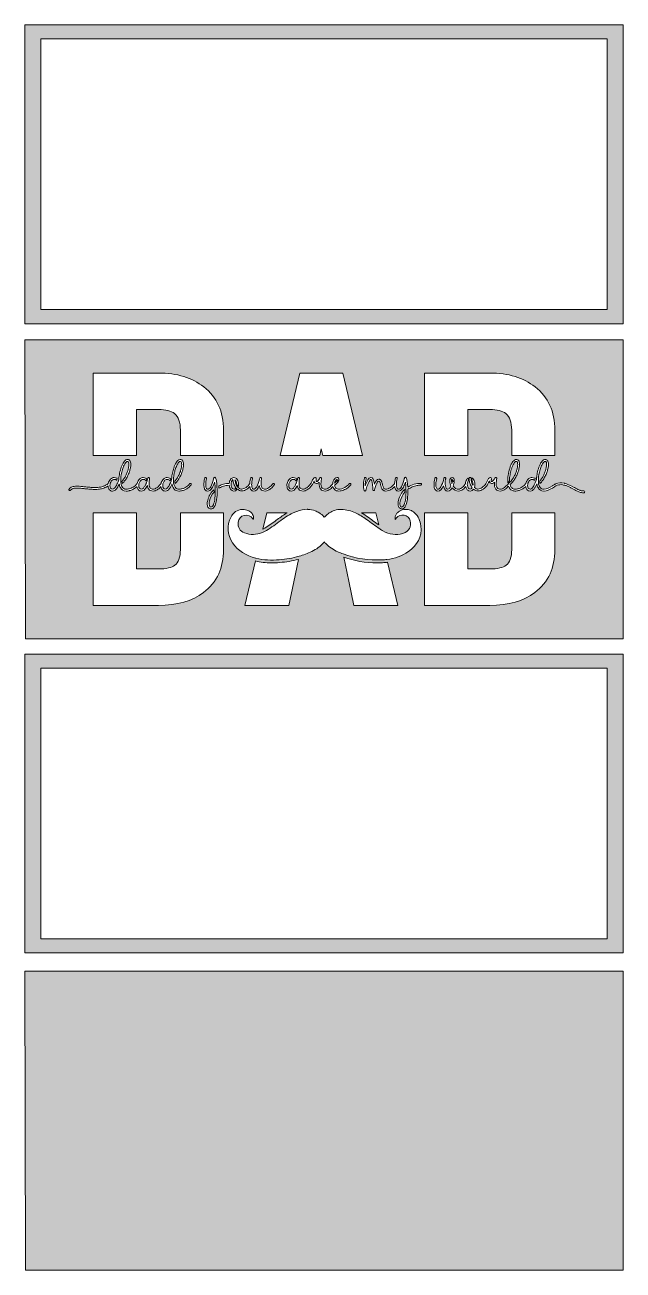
# Model space of a CAD drawing. Extents: x -70 to 1070, y -1825 to 548.
import ezdxf

# ---------------------------------------------------------------- set-up
doc = ezdxf.new("R2010")
doc.units = 0
doc.header["$MEASUREMENT"] = 0
doc.layers.add('Layer 1', color=7, linetype='Continuous')

# ---------------------------------------------------------------- blocks, each defined once
blk = doc.blocks.new('block 2')
at = {"layer": 'Layer 1', "true_color": 0xf2b571}
h = blk.add_hatch(color=31, dxfattribs=at)
h.dxf.hatch_style = 2
h.paths.add_polyline_path([(1069.4, 548.2), (-69.4, 548.2), (-69.4, -21.2), (1069.4, -21.2)])
h.paths.add_polyline_path([(1039, 521.4), (1039, 5.6), (-39, 5.6), (-39, 521.4)])
h = blk.add_hatch(color=31, dxfattribs=at)
h.dxf.hatch_style = 2
h.paths.add_polyline_path([(-69.5, -51.8), (-68.5, -621.7), (1069.5, -621.7), (1069.5, -51.8)])
edge = h.paths.add_edge_path()
edge.add_spline(control_points=[(691.6, -115.2), (691.6, -115.2), (815.6, -115.2), (815.6, -115.2), (850.9, -115.2), (879.8, -124), (902.2, -141.8), (927.1, -161.2), (939.5, -188.6), (939.5, -224), (939.5, -224), (939.5, -272.6), (939.5, -272.6), (939.5, -272.6), (857.4, -272.6), (857.4, -272.6), (857.4, -272.6), (857.4, -224), (857.4, -224), (857.4, -209.2), (853.7, -198.7), (846.2, -192.4), (839.7, -187.3), (829.5, -184.8), (815.6, -184.8), (815.6, -184.8), (773.8, -184.8), (773.8, -184.8), (773.8, -184.8), (773.8, -272.6), (773.8, -272.6), (773.8, -272.6), (691.6, -272.6), (691.6, -272.6), (691.6, -272.6), (691.6, -115.2), (691.6, -115.2)], knot_values=[0, 0, 0, 0, 1, 1, 1, 2, 2, 2, 3, 3, 3, 4, 4, 4, 5, 5, 5, 6, 6, 6, 7, 7, 7, 8, 8, 8, 9, 9, 9, 10, 10, 10, 11, 11, 11, 12, 12, 12, 12], degree=3, periodic=1)
h.paths.add_polyline_path([(453.8, -115.2), (536, -115.2), (573.1, -272.6), (497.6, -272.6), (494.9, -259.4), (492.2, -272.6), (416.7, -272.6)])
edge = h.paths.add_edge_path()
edge.add_spline(control_points=[(598.9, -381.6), (598.9, -381.6), (604.3, -404.6), (604.3, -404.6), (600.6, -402), (597, -399.3), (593.2, -396.6), (590.3, -394.4), (587.2, -392.1), (584.1, -389.9), (580.1, -387), (575.9, -384.2), (571.5, -381.6), (571.5, -381.6), (598.9, -381.6), (598.9, -381.6)], knot_values=[0, 0, 0, 0, 1, 1, 1, 2, 2, 2, 3, 3, 3, 4, 4, 4, 5, 5, 5, 5], degree=3, periodic=1)
edge = h.paths.add_edge_path()
edge.add_spline(control_points=[(485.6, -325.6), (484.2, -325.6), (483.2, -325.1), (482.4, -324.3), (482.1, -324), (481.9, -323.6), (481.7, -323.2), (481.4, -322.5), (481.3, -321.7), (481.3, -320.7), (481.3, -320.7), (481.2, -320.8), (481.2, -320.9), (480.9, -321.5), (480.4, -322.5), (479.8, -323.8), (478.9, -325.8), (478.2, -327.2), (477.8, -327.9), (477.7, -328), (477.7, -328.2), (477.6, -328.3), (477.4, -328.5), (477.2, -328.8), (477, -329.1), (476.8, -329.4), (476.3, -330), (475.6, -330.8), (474.9, -331.7), (474.2, -332.5), (473.5, -333.2), (472.8, -333.9), (471.9, -334.7), (470.8, -335.6), (469.7, -336.5), (468.6, -337.2), (467.6, -337.9), (466.5, -338.5), (465.4, -339), (464, -339.5), (462.7, -339.9), (461.5, -340.1), (460.2, -340.1), (456.7, -340.1), (453.9, -339), (452, -336.7), (450.5, -334.9), (449.5, -332.5), (449.1, -329.4), (448.5, -330.9), (447.7, -332.2), (447, -333.4), (446.2, -334.7), (445.4, -335.8), (444.4, -336.8), (443.5, -337.9), (442.5, -338.7), (441.4, -339.3), (440.3, -339.8), (439.2, -340.1), (438, -340.1), (435.3, -340.1), (433.2, -339.2), (431.7, -337.3), (430.2, -335.4), (429.4, -332.7), (429.4, -329.4), (429.4, -326.8), (429.9, -324.3), (431, -322), (432.1, -319.7), (433.6, -317.8), (435.4, -316.4), (437.2, -315.1), (439.1, -314.4), (441.2, -314.4), (442.9, -314.4), (444.5, -314.7), (446, -315.4), (446.8, -315.8), (447.4, -316.3), (448.1, -316.8), (447.7, -317.7), (447.2, -319.1), (446.7, -320.4), (446.4, -320), (446, -319.6), (445.6, -319.3), (444.4, -318.4), (442.9, -317.9), (441.2, -317.9), (439.8, -317.9), (438.5, -318.5), (437.2, -319.6), (435.9, -320.6), (434.9, -322.1), (434.1, -323.8), (433.3, -325.6), (432.9, -327.5), (432.9, -329.4), (432.9, -334.2), (434.6, -336.6), (438, -336.6), (439.2, -336.6), (440.4, -335.9), (441.7, -334.6), (442.9, -333.2), (444, -331.7), (444.9, -329.9), (445.7, -328.4), (446.4, -326.9), (447.1, -325.2), (447.1, -325.2), (447.1, -325.2), (447.1, -325.2), (447.3, -324.8), (447.5, -324.3), (447.6, -323.9), (447.6, -323.9), (447.6, -323.8), (447.6, -323.8), (448.1, -322.5), (448.9, -320.3), (449.4, -318.3), (449.4, -318.3), (449.5, -318.3), (449.5, -318.3), (449.5, -318.3), (449.6, -317.9), (449.7, -317.1), (449.9, -316.6), (449.9, -316.2), (449.9, -315.9), (449.9, -315.9), (449.9, -315.9), (449.9, -315.8), (449.9, -315.8), (449.9, -315.8), (449.9, -315.8), (450, -315.8), (450, -315.8), (450, -315.8), (450, -315.7), (450, -315.7), (450, -315.6), (450, -315.6), (450.1, -315.4), (450.1, -315.4), (450.1, -315.4), (450.1, -315.4), (450.1, -315.3), (450.2, -315.3), (450.2, -315.3), (450.2, -315.3), (450.2, -315.2), (450.3, -315.1), (450.3, -315.1), (450.3, -315.1), (450.4, -315), (450.4, -315), (450.4, -315), (450.4, -315), (450.5, -314.9), (450.5, -314.9), (450.5, -314.8), (450.5, -314.8), (450.5, -314.8), (450.5, -314.8), (450.6, -314.8), (450.6, -314.8), (450.6, -314.8), (450.6, -314.8), (450.7, -314.7), (450.7, -314.7), (450.8, -314.6), (450.8, -314.6), (450.9, -314.6), (450.9, -314.6), (450.9, -314.6), (450.9, -314.6), (450.9, -314.6), (450.9, -314.6), (451, -314.6), (451, -314.5), (451.1, -314.5), (451.1, -314.5), (451.1, -314.5), (451.1, -314.5), (451.2, -314.5), (451.2, -314.5), (451.3, -314.4), (451.3, -314.4), (451.4, -314.4), (451.5, -314.4), (451.5, -314.4), (451.5, -314.4), (451.5, -314.4), (451.5, -314.4), (451.6, -314.4), (451.6, -314.4), (452, -314.4), (452, -314.4), (452, -314.4), (452, -314.4), (452.1, -314.4), (452.1, -314.4), (452.1, -314.4), (452.1, -314.4), (452.2, -314.4), (452.2, -314.5), (452.3, -314.5), (452.3, -314.5), (452.3, -314.5), (452.4, -314.5), (452.4, -314.5), (452.4, -314.5), (452.5, -314.5), (452.5, -314.6), (452.5, -314.6), (452.5, -314.6), (452.6, -314.6), (452.6, -314.6), (452.6, -314.6), (452.6, -314.6), (452.6, -314.7), (452.7, -314.7), (452.7, -314.7), (452.7, -314.8), (452.7, -314.8), (452.8, -314.8), (452.8, -314.8), (452.9, -314.8), (452.9, -314.8), (453, -314.9), (453, -315), (453, -315), (453.1, -315), (453.1, -315.1), (453.1, -315.1), (453.1, -315.1), (453.2, -315.2), (453.2, -315.2), (453.2, -315.2), (453.2, -315.2), (453.2, -315.3), (453.2, -315.3), (453.3, -315.3), (453.3, -315.3), (453.3, -315.4), (453.3, -315.4), (453.3, -315.4), (453.3, -315.4), (453.3, -315.4), (453.4, -315.5), (453.4, -315.5), (453.4, -315.5), (453.4, -315.6), (453.4, -315.7), (453.4, -315.7), (453.4, -315.7), (453.4, -315.8), (453.4, -315.9), (453.4, -315.9), (453.4, -315.9), (453.5, -316), (453.5, -316), (453.5, -316), (453.5, -316), (453.5, -316), (453.5, -316.3), (453.5, -316.3), (453.5, -316.4), (453.5, -316.4), (453.5, -316.4), (453.4, -316.4), (453.4, -316.4), (453.4, -316.4), (453.4, -316.4), (453.4, -316.5), (453.4, -316.5), (453.4, -316.5), (453.4, -316.6), (453.4, -316.8), (453.1, -318.4), (452.9, -319.7), (452.8, -320.9), (452.6, -322.1), (452.6, -323.6), (452.5, -325.5), (452.4, -327.4), (452.6, -329.1), (452.9, -330.6), (453.3, -332.2), (453.9, -333.4), (454.7, -334.4), (455.9, -335.9), (457.8, -336.6), (460.2, -336.6), (461.4, -336.6), (462.6, -336.3), (463.8, -335.8), (465.1, -335.3), (466.3, -334.6), (467.3, -333.8), (468.4, -333), (469.4, -332.2), (470.4, -331.2), (471.5, -330.2), (472.3, -329.3), (473, -328.5), (473.6, -327.8), (474, -327.2), (474.5, -326.6), (474.5, -326.5), (474.5, -326.5), (474.5, -326.5), (474.5, -326.5), (474.5, -326.4), (474.6, -326.4), (475, -325.7), (475.7, -324.3), (476.6, -322.3), (477.9, -319.4), (479, -317.3), (479.9, -316.2), (480.6, -315.1), (481.5, -314.5), (482.5, -314.4), (482.6, -314.4), (482.6, -314.4), (482.7, -314.4), (483, -314.4), (483.3, -314.5), (483.5, -314.5), (483.9, -314.6), (484.1, -314.8), (484.4, -315.1), (484.8, -315.6), (485, -316.1), (485.1, -316.8), (485.1, -317.5), (485.1, -318.2), (485, -318.9), (484.8, -320.7), (484.8, -321.7), (485, -321.9), (485.1, -322), (485.3, -322), (485.6, -322), (486.3, -322), (487.1, -321.6), (488, -320.8), (488.9, -319.9), (489.7, -319.1), (490.3, -318.1), (491, -317.2), (491.5, -316.3), (491.8, -315.4), (492, -315), (492.3, -314.7), (492.7, -314.5), (493.1, -314.3), (493.6, -314.3), (494, -314.5), (494.4, -314.6), (494.7, -314.8), (495, -315.2), (495.2, -315.6), (495.3, -316), (495.2, -316.4), (495, -317.7), (494.9, -318.8), (494.7, -319.6), (494.6, -320.3), (494.5, -321.6), (494.3, -323.2), (494.2, -324.9), (494.2, -326.3), (494.2, -327.5), (494.3, -328.7), (494.5, -329.9), (494.9, -331.2), (495.2, -332.5), (495.8, -333.6), (496.5, -334.4), (497.7, -335.9), (499.5, -336.6), (502, -336.6), (503.4, -336.6), (504.8, -336.3), (506.2, -335.6), (507.7, -334.9), (508.9, -334.2), (510, -333.3), (510, -333.3), (510.1, -333.2), (510.2, -333.1), (510.2, -333.1), (510.2, -333.1), (510.3, -333), (511.2, -332.3), (512.2, -331.4), (513.1, -330.3), (514.1, -329.2), (514.9, -328.4), (515.3, -327.8), (515.8, -327.2), (516.1, -326.7), (516.4, -326.3), (516.5, -326.1), (516.7, -326), (516.8, -325.9), (516.9, -324.4), (517.2, -322.9), (517.7, -321.5), (518.4, -319.5), (519.4, -317.8), (520.7, -316.4), (522, -315.1), (523.5, -314.4), (525.1, -314.4), (525.8, -314.4), (526.4, -314.6), (527, -315.1), (527.6, -315.5), (527.9, -316.1), (528.1, -316.9), (528.2, -317.5), (528.3, -318.1), (528.3, -318.8), (528.2, -319.2), (528.2, -319.7), (528, -320.1), (528, -320.1), (524.5, -320.1), (524.5, -320.1), (524.8, -319.7), (524.9, -319.2), (525.1, -318.7), (525.2, -318.2), (525.2, -317.9), (525.2, -317.5), (524, -317.8), (522.8, -318.9), (521.8, -320.8), (521.1, -322), (520.6, -323.3), (520.3, -324.8), (521.9, -323.6), (523.1, -322.3), (523.9, -321.1), (523.9, -321.1), (527.6, -321.1), (527.6, -321.1), (527.3, -321.9), (526.8, -322.7), (526.3, -323.4), (525.7, -324.2), (524.9, -325.1), (523.8, -326), (522.8, -326.9), (521.6, -327.8), (520.3, -328.6), (520.3, -329.3), (520.4, -330.1), (520.5, -330.7), (520.7, -331.4), (521, -332.1), (521.3, -332.8), (521.7, -333.6), (522.2, -334.2), (522.8, -334.8), (523.3, -335.3), (524.1, -335.7), (525.1, -336.1), (526.1, -336.4), (527.2, -336.6), (528.5, -336.6), (531.8, -336.6), (535.4, -335.5), (539.5, -333.3), (543.5, -331), (546.4, -328.7), (548, -326.3), (548.3, -325.9), (548.7, -325.6), (549.1, -325.5), (549.6, -325.4), (550.1, -325.5), (550.5, -325.8), (550.9, -326.1), (551.1, -326.4), (551.2, -326.9), (551.3, -327.4), (551.2, -327.9), (551, -328.3), (549.7, -330.1), (547.9, -331.9), (545.4, -333.7), (542.9, -335.6), (540.1, -337.1), (537, -338.3), (533.9, -339.5), (531.1, -340.1), (528.5, -340.1), (526.8, -340.1), (525.3, -339.9), (523.9, -339.4), (522.5, -338.9), (521.4, -338.3), (520.5, -337.5), (519.7, -336.7), (518.9, -335.8), (518.3, -334.7), (517.7, -333.6), (517.3, -332.5), (517.1, -331.4), (517, -331.3), (517, -331.3), (517, -331.3), (516.5, -331.8), (515.9, -332.5), (515.2, -333.3), (514, -334.5), (512.8, -335.6), (511.5, -336.6), (511.4, -336.7), (511.2, -336.8), (511.1, -336.9), (511, -336.9), (511, -336.9), (510.9, -337), (509.8, -337.7), (508.5, -338.4), (507.1, -339), (505.4, -339.8), (503.7, -340.1), (502, -340.1), (498.4, -340.1), (495.7, -339), (493.7, -336.7), (491.3, -333.8), (490.3, -329.3), (490.7, -323.1), (489.1, -324.7), (487.3, -325.6), (485.6, -325.6)], knot_values=[0, 0, 0, 0, 1, 1, 1, 2, 2, 2, 3, 3, 3, 4, 4, 4, 5, 5, 5, 6, 6, 6, 7, 7, 7, 8, 8, 8, 9, 9, 9, 10, 10, 10, 11, 11, 11, 12, 12, 12, 13, 13, 13, 14, 14, 14, 15, 15, 15, 16, 16, 16, 17, 17, 17, 18, 18, 18, 19, 19, 19, 20, 20, 20, 21, 21, 21, 22, 22, 22, 23, 23, 23, 24, 24, 24, 25, 25, 25, 26, 26, 26, 27, 27, 27, 28, 28, 28, 29, 29, 29, 30, 30, 30, 31, 31, 31, 32, 32, 32, 33, 33, 33, 34, 34, 34, 35, 35, 35, 36, 36, 36, 37, 37, 37, 38, 38, 38, 39, 39, 39, 40, 40, 40, 41, 41, 41, 42, 42, 42, 43, 43, 43, 44, 44, 44, 45, 45, 45, 46, 46, 46, 47, 47, 47, 48, 48, 48, 49, 49, 49, 50, 50, 50, 51, 51, 51, 52, 52, 52, 53, 53, 53, 54, 54, 54, 55, 55, 55, 56, 56, 56, 57, 57, 57, 58, 58, 58, 59, 59, 59, 60, 60, 60, 61, 61, 61, 62, 62, 62, 63, 63, 63, 64, 64, 64, 65, 65, 65, 66, 66, 66, 67, 67, 67, 68, 68, 68, 69, 69, 69, 70, 70, 70, 71, 71, 71, 72, 72, 72, 73, 73, 73, 74, 74, 74, 75, 75, 75, 76, 76, 76, 77, 77, 77, 78, 78, 78, 79, 79, 79, 80, 80, 80, 81, 81, 81, 82, 82, 82, 83, 83, 83, 84, 84, 84, 85, 85, 85, 86, 86, 86, 87, 87, 87, 88, 88, 88, 89, 89, 89, 90, 90, 90, 91, 91, 91, 92, 92, 92, 93, 93, 93, 94, 94, 94, 95, 95, 95, 96, 96, 96, 97, 97, 97, 98, 98, 98, 99, 99, 99, 100, 100, 100, 101, 101, 101, 102, 102, 102, 103, 103, 103, 104, 104, 104, 105, 105, 105, 106, 106, 106, 107, 107, 107, 108, 108, 108, 109, 109, 109, 110, 110, 110, 111, 111, 111, 112, 112, 112, 113, 113, 113, 114, 114, 114, 115, 115, 115, 116, 116, 116, 117, 117, 117, 118, 118, 118, 119, 119, 119, 120, 120, 120, 121, 121, 121, 122, 122, 122, 123, 123, 123, 124, 124, 124, 125, 125, 125, 126, 126, 126, 127, 127, 127, 128, 128, 128, 129, 129, 129, 130, 130, 130, 131, 131, 131, 132, 132, 132, 133, 133, 133, 134, 134, 134, 135, 135, 135, 136, 136, 136, 137, 137, 137, 138, 138, 138, 139, 139, 139, 140, 140, 140, 141, 141, 141, 142, 142, 142, 143, 143, 143, 144, 144, 144, 145, 145, 145, 146, 146, 146, 147, 147, 147, 148, 148, 148, 149, 149, 149, 150, 150, 150, 151, 151, 151, 152, 152, 152, 153, 153, 153, 154, 154, 154, 155, 155, 155, 156, 156, 156, 157, 157, 157, 158, 158, 158, 159, 159, 159, 160, 160, 160, 161, 161, 161, 162, 162, 162, 163, 163, 163, 164, 164, 164, 165, 165, 165, 166, 166, 166, 167, 167, 167, 168, 168, 168, 169, 169, 169, 170, 170, 170, 171, 171, 171, 172, 172, 172, 173, 173, 173, 174, 174, 174, 175, 175, 175, 176, 176, 176, 177, 177, 177, 178, 178, 178, 179, 179, 179, 180, 180, 180, 181, 181, 181, 182, 182, 182, 182], degree=3, periodic=1)
edge = h.paths.add_edge_path()
edge.add_spline(control_points=[(429.7, -381.6), (423.5, -385.3), (417.5, -389.7), (411.1, -394.3), (409.8, -395.3), (408.5, -396.3), (407.2, -397.2), (399.5, -402.9), (392.3, -408.3), (384.1, -412.4), (383.9, -412.5), (383.8, -412.6), (383.6, -412.7), (383.6, -412.7), (390.9, -381.6), (390.9, -381.6), (390.9, -381.6), (429.7, -381.6), (429.7, -381.6)], knot_values=[0, 0, 0, 0, 1, 1, 1, 2, 2, 2, 3, 3, 3, 4, 4, 4, 5, 5, 5, 6, 6, 6, 6], degree=3, periodic=1)
edge = h.paths.add_edge_path()
edge.add_spline(control_points=[(60.7, -115.2), (60.7, -115.2), (184.7, -115.2), (184.7, -115.2), (220, -115.2), (248.9, -124), (271.3, -141.8), (296.2, -161.2), (308.6, -188.6), (308.6, -224), (308.6, -224), (308.6, -272.6), (308.6, -272.6), (308.6, -272.6), (226.5, -272.6), (226.5, -272.6), (226.5, -272.6), (226.5, -224), (226.5, -224), (226.5, -209.2), (222.8, -198.7), (215.3, -192.4), (208.8, -187.3), (198.6, -184.8), (184.7, -184.8), (184.7, -184.8), (142.9, -184.8), (142.9, -184.8), (142.9, -184.8), (142.9, -272.6), (142.9, -272.6), (142.9, -272.6), (60.7, -272.6), (60.7, -272.6), (60.7, -272.6), (60.7, -115.2), (60.7, -115.2)], knot_values=[0, 0, 0, 0, 1, 1, 1, 2, 2, 2, 3, 3, 3, 4, 4, 4, 5, 5, 5, 6, 6, 6, 7, 7, 7, 8, 8, 8, 9, 9, 9, 10, 10, 10, 11, 11, 11, 12, 12, 12, 12], degree=3, periodic=1)
edge = h.paths.add_edge_path()
edge.add_spline(control_points=[(281.3, -365.3), (281.4, -367.2), (281.8, -368.6), (282.6, -369.6), (283.1, -370.2), (283.8, -370.6), (284.6, -370.6), (285.9, -370.6), (287, -369.8), (288.1, -368.2), (289.8, -365.8), (291.1, -361.9), (291.9, -356.8), (292.3, -353.9), (292.6, -351), (292.8, -347.9), (292.9, -347.7), (293, -347.1), (293, -346), (293, -344.9), (293, -343.7), (293, -342.4), (293, -341.5), (293, -340.6), (293, -339.7), (293, -339.7), (293, -339.8), (292.9, -339.8), (292.9, -338.1), (292.9, -336.5), (292.8, -335.2), (292.8, -335.2), (292.9, -335.2), (292.9, -335.2), (292.8, -334), (292.8, -332.9), (292.7, -331.8), (292.7, -331.8), (292.7, -331.8), (292.7, -331.8), (292.6, -330.2), (292.5, -328.6), (292.3, -327.2), (292.1, -325.7), (291.9, -324.3), (291.7, -322.9), (291.1, -324.8), (290.5, -326.6), (289.9, -328.1), (289.3, -329.7), (288.6, -331.2), (287.8, -332.8), (287, -334.3), (286.2, -335.6), (285.3, -336.6), (284.4, -337.7), (283.4, -338.5), (282.3, -339.2), (281.1, -339.8), (279.9, -340.1), (278.7, -340.1), (276.4, -340.1), (274.6, -339.2), (273.4, -337.3), (272.4, -336), (271.8, -334.2), (271.5, -332), (271.1, -329.8), (271, -327.6), (271.2, -325.5), (271.4, -323.3), (271.6, -321.3), (271.9, -319.6), (272.2, -317.8), (272.6, -316.4), (273, -315.5), (273.1, -315.1), (273.4, -314.7), (273.9, -314.5), (274.3, -314.4), (274.8, -314.3), (275.3, -314.5), (275.7, -314.7), (276, -315), (276.2, -315.4), (276.4, -315.9), (276.4, -316.3), (276.3, -316.8), (275.8, -317.9), (275.5, -319.6), (275.1, -321.9), (274.8, -324.2), (274.6, -326.6), (274.8, -329.3), (274.9, -332), (275.4, -334), (276.3, -335.3), (276.9, -336.2), (277.7, -336.6), (278.7, -336.6), (282.6, -336.6), (286.2, -330.2), (289.7, -317.3), (289.7, -317.1), (289.8, -316.8), (289.9, -316.5), (290, -316.2), (290, -316), (290, -315.9), (290, -315.5), (290.1, -315.1), (290.3, -314.8), (290.5, -314.5), (290.8, -314.2), (291.2, -314.1), (291.6, -313.9), (292.1, -313.9), (292.5, -314.1), (293, -314.3), (293.3, -314.6), (293.5, -315.1), (294.8, -318.5), (295.7, -323.7), (296.2, -330.6), (296.2, -330.6), (296.6, -338.4), (296.6, -338.4), (296.7, -344.8), (296.3, -350.9), (295.5, -356.5), (294.6, -362.6), (293.1, -367.2), (291, -370.2), (289.2, -372.8), (287.1, -374.1), (284.6, -374.1), (282.6, -374.1), (281, -373.3), (279.8, -371.8), (278.7, -370.3), (278, -368.4), (277.8, -366), (277.6, -363.6), (277.8, -361), (278.5, -358.1), (280.6, -349.8), (284.5, -342.9), (290.2, -337.5), (290.2, -337.5), (290.7, -342.1), (290.7, -342.1), (286.5, -346.7), (283.6, -352.3), (282, -358.9), (281.4, -361.2), (281.2, -363.3), (281.3, -365.3)], knot_values=[0, 0, 0, 0, 1, 1, 1, 2, 2, 2, 3, 3, 3, 4, 4, 4, 5, 5, 5, 6, 6, 6, 7, 7, 7, 8, 8, 8, 9, 9, 9, 10, 10, 10, 11, 11, 11, 12, 12, 12, 13, 13, 13, 14, 14, 14, 15, 15, 15, 16, 16, 16, 17, 17, 17, 18, 18, 18, 19, 19, 19, 20, 20, 20, 21, 21, 21, 22, 22, 22, 23, 23, 23, 24, 24, 24, 25, 25, 25, 26, 26, 26, 27, 27, 27, 28, 28, 28, 29, 29, 29, 30, 30, 30, 31, 31, 31, 32, 32, 32, 33, 33, 33, 34, 34, 34, 35, 35, 35, 36, 36, 36, 37, 37, 37, 38, 38, 38, 39, 39, 39, 40, 40, 40, 41, 41, 41, 42, 42, 42, 43, 43, 43, 44, 44, 44, 45, 45, 45, 46, 46, 46, 47, 47, 47, 48, 48, 48, 49, 49, 49, 50, 50, 50, 51, 51, 51, 52, 52, 52, 52], degree=3, periodic=1)
edge = h.paths.add_edge_path()
edge.add_spline(control_points=[(44.4, -335.6), (44.4, -335.6), (44.3, -335.6), (44.3, -335.6), (43.6, -335.5), (43, -335.4), (42.4, -335.3), (41.7, -335.3), (41.1, -335.2), (40.6, -335.2), (39.8, -335), (38.6, -334.9), (37.1, -334.8), (35.7, -334.6), (34.5, -334.5), (33.7, -334.5), (32.9, -334.5), (31.9, -334.5), (30.6, -334.4), (29.4, -334.3), (28.4, -334.3), (27.7, -334.4), (26.9, -334.5), (26, -334.5), (25, -334.6), (24.1, -334.7), (23.2, -334.9), (22.6, -335.1), (22, -335.3), (21.3, -335.6), (20.6, -335.9), (20, -336.1), (19.4, -336.5), (18.9, -336.9), (18.4, -337.3), (18, -337.8), (17.6, -338.3), (17.3, -338.8), (16.8, -339.1), (16.2, -339.1), (15.8, -339.1), (15.5, -339), (15.2, -338.8), (14.8, -338.5), (14.5, -338.1), (14.4, -337.7), (14.3, -337.2), (14.4, -336.7), (14.7, -336.3), (15.4, -335.3), (16.2, -334.5), (17.2, -333.8), (18.2, -333.1), (19.3, -332.5), (20.3, -332.1), (21.3, -331.7), (22.7, -331.4), (24.3, -331.2), (26, -331), (27.4, -330.9), (28.6, -330.9), (29.8, -330.8), (31.5, -330.8), (33.7, -331), (35.9, -331.1), (37.7, -331.3), (38.9, -331.4), (39.8, -331.5), (41, -331.6), (42.4, -331.8), (43.1, -331.9), (43.8, -331.9), (44.7, -332), (47.6, -332.4), (49.9, -332.6), (51.5, -332.8), (53.1, -332.9), (55.4, -333.1), (58.3, -333.3), (59.1, -333.3), (59.8, -333.4), (60.5, -333.4), (60.5, -333.4), (60.7, -333.4), (60.7, -333.4), (60.7, -333.4), (61.4, -333.4), (61.4, -333.4), (61.4, -333.4), (61.4, -333.4), (61.4, -333.4), (62.9, -333.5), (64.2, -333.5), (65.3, -333.5), (66, -333.4), (66.7, -333.4), (67.4, -333.4), (68.7, -333.3), (70.2, -333.1), (71.8, -333), (74.3, -332.7), (76.5, -332.2), (78.3, -331.6), (80.1, -331), (82, -330.2), (84, -329.2), (86, -328.2), (87.7, -327), (89.3, -325.6), (90, -322.4), (91.4, -319.7), (93.5, -317.6), (95.7, -315.4), (98.1, -314.4), (100.7, -314.4), (102.4, -314.4), (104, -314.7), (105.4, -315.4), (105.6, -315.5), (105.9, -315.6), (106.1, -315.8), (105.9, -316.9), (105.7, -318.2), (105.3, -319.6), (105.3, -319.5), (105.2, -319.4), (105.1, -319.3), (103.8, -318.4), (102.3, -317.9), (100.7, -317.9), (98.5, -317.9), (96.6, -319.1), (94.9, -321.4), (93.2, -323.8), (92.4, -326.4), (92.4, -329.4), (92.4, -334.2), (94.1, -336.6), (97.5, -336.6), (98.6, -336.6), (99.8, -335.9), (101.1, -334.6), (102.4, -333.2), (103.5, -331.7), (104.4, -329.9), (105, -328.7), (105.7, -327.3), (106.2, -325.9), (106.2, -325.9), (106.2, -325.9), (106.2, -325.9), (106.2, -325.9), (109.7, -320.1), (109.6, -314.2), (110, -310.8), (110.5, -307.2), (111.4, -303.6), (112.4, -299.4), (113.6, -295.6), (115, -292.1), (116.4, -288.6), (118, -285.7), (120, -283.4), (121.9, -281.1), (123.8, -280), (125.7, -280), (126.2, -280), (126.7, -280.1), (127.1, -280.2), (127.4, -280.2), (127.7, -280.3), (127.9, -280.4), (128.2, -280.5), (128.4, -280.7), (128.7, -280.8), (129.3, -281.1), (129.8, -281.6), (130.3, -282.3), (130.8, -282.9), (131.2, -283.8), (131.5, -284.8), (131.8, -286.2), (132, -288), (132, -289.8), (132.1, -291.7), (131.8, -293.8), (131.3, -296.1), (130.8, -298.4), (130.2, -300.7), (129.5, -303.1), (129, -304.4), (128.5, -305.8), (127.9, -307.2), (127.5, -308.2), (127.1, -309.2), (126.6, -310.2), (125.5, -312.6), (124.3, -314.9), (123, -317), (121.7, -319.2), (120.2, -321.1), (118.6, -323), (117.7, -324.1), (116.8, -325.1), (115.8, -325.9), (115.5, -324.6), (115.2, -323.2), (115, -321.8), (115.8, -320.9), (116.6, -320), (117.4, -319), (118.8, -317.2), (120, -315.4), (121.1, -313.4), (122.2, -311.5), (123.2, -309.5), (124.1, -307.3), (125.1, -305.2), (125.9, -303.1), (126.5, -301), (127.1, -299), (127.5, -297.1), (127.9, -295.2), (127.9, -295.2), (128, -295.1), (128, -295.1), (128.4, -293.1), (128.6, -291.4), (128.5, -289.8), (128.5, -288.3), (128.4, -286.9), (128.1, -285.8), (128, -285.6), (128, -285.5), (127.9, -285.4), (127.5, -284.1), (126.7, -283.5), (125.7, -283.5), (124.8, -283.5), (123.8, -284.2), (122.7, -285.5), (121.5, -286.9), (120.4, -288.8), (119.3, -291.1), (118.2, -293.6), (117.1, -296.2), (116.2, -299.2), (115.2, -302.1), (114.4, -305.4), (113.8, -309), (113.2, -312.6), (112.9, -316.1), (112.9, -319.4), (112.9, -319.8), (112.9, -320.1), (112.9, -320.5), (112.9, -320.5), (112.9, -320.5), (112.9, -320.5), (112.9, -320.5), (112.9, -320.5), (112.9, -320.6), (112.9, -321.4), (112.9, -326.4), (114.7, -330.4), (114.9, -330.9), (115.1, -331.5), (115.4, -331.9), (117.1, -335.1), (119.7, -336.6), (123.2, -336.6), (124.7, -336.6), (126.3, -336.4), (127.9, -336.1), (128.3, -336), (128.7, -336), (129, -335.9), (130.5, -335.5), (131.8, -335), (133, -334.5), (133.5, -334.3), (133.8, -334.1), (134.2, -333.9), (135.7, -333.2), (137.1, -332.3), (138.4, -331.3), (139.7, -330.4), (140.8, -329.5), (141.6, -328.6), (142.1, -328.1), (142.5, -327.7), (142.9, -327.2), (143.1, -326.9), (143.3, -326.6), (143.5, -326.3), (143.7, -326), (143.9, -325.8), (144.2, -325.7), (144.5, -324.4), (144.9, -323.2), (145.4, -322), (146.5, -319.7), (148, -317.8), (149.8, -316.4), (151.6, -315.1), (153.6, -314.4), (155.6, -314.4), (157.4, -314.4), (159, -314.7), (160.4, -315.4), (161.1, -315.7), (161.7, -316.1), (162.2, -316.6), (162.2, -316.6), (161.1, -320.4), (161.1, -320.4), (160.8, -320), (160.5, -319.6), (160, -319.3), (158.8, -318.4), (157.3, -317.9), (155.6, -317.9), (154.3, -317.9), (152.9, -318.5), (151.6, -319.6), (150.3, -320.6), (149.3, -322.1), (148.5, -323.8), (147.8, -325.6), (147.4, -327.5), (147.4, -329.4), (147.4, -334.2), (149.1, -336.6), (152.5, -336.6), (153.6, -336.6), (154.8, -335.9), (156.1, -334.6), (157.3, -333.2), (158.4, -331.7), (159.4, -329.9), (159.9, -328.9), (160.4, -327.9), (160.8, -326.8), (160.8, -326.8), (160.8, -326.8), (160.8, -326.8), (161, -326.6), (161.2, -326.1), (161.4, -325.4), (161.7, -324.9), (161.9, -324.4), (162.1, -323.9), (162, -323.8), (162, -323.8), (162, -323.8), (162.7, -321.8), (163.5, -319.4), (163.9, -318.3), (163.9, -318.3), (163.9, -318.3), (163.9, -318.3), (163.9, -318.3), (164, -318.1), (164, -317.7), (164.1, -317.5), (164.1, -317.4), (164.2, -317.1), (164.2, -317), (164.3, -316.6), (164.4, -315.8), (164.4, -315.8), (164.4, -315.8), (164.4, -315.8), (164.4, -315.8), (164.4, -315.8), (164.4, -315.8), (164.4, -315.7), (164.4, -315.7), (164.5, -315.6), (164.5, -315.6), (164.6, -315.4), (164.6, -315.4), (164.6, -315.4), (164.6, -315.4), (164.6, -315.3), (164.6, -315.3), (164.6, -315.3), (164.6, -315.3), (164.7, -315.2), (164.7, -315.1), (164.7, -315.1), (164.7, -315.1), (164.8, -315), (164.8, -315), (164.8, -315), (164.9, -315), (164.9, -314.9), (164.9, -314.9), (164.9, -314.8), (165, -314.8), (165, -314.8), (165, -314.8), (165, -314.8), (165, -314.8), (165, -314.8), (165.1, -314.8), (165.1, -314.7), (165.2, -314.7), (165.3, -314.6), (165.3, -314.6), (165.3, -314.6), (165.3, -314.6), (165.3, -314.6), (165.3, -314.6), (165.3, -314.6), (165.4, -314.6), (165.4, -314.6), (165.4, -314.5), (165.5, -314.5), (165.5, -314.5), (165.5, -314.5), (165.6, -314.5), (165.6, -314.5), (165.6, -314.5), (165.7, -314.4), (165.8, -314.4), (165.9, -314.4), (165.9, -314.4), (165.9, -314.4), (165.9, -314.4), (165.9, -314.4), (166, -314.4), (166, -314.4), (166, -314.4), (166.4, -314.4), (166.4, -314.4), (166.4, -314.4), (166.5, -314.4), (166.5, -314.4), (166.5, -314.4), (166.5, -314.4), (166.6, -314.4), (166.6, -314.4), (166.6, -314.5), (166.7, -314.5), (166.7, -314.5), (166.8, -314.5), (166.8, -314.5), (166.8, -314.5), (166.9, -314.5), (166.9, -314.5), (166.9, -314.6), (166.9, -314.6), (167, -314.6), (167, -314.6), (167, -314.6), (167, -314.6), (167.1, -314.6), (167.1, -314.7), (167.1, -314.7), (167.1, -314.7), (167.2, -314.8), (167.2, -314.8), (167.2, -314.8), (167.3, -314.8), (167.3, -314.8), (167.3, -314.8), (167.4, -314.9), (167.4, -315), (167.5, -315), (167.5, -315), (167.5, -315.1), (167.5, -315.1), (167.6, -315.1), (167.6, -315.2), (167.6, -315.2), (167.6, -315.2), (167.6, -315.2), (167.7, -315.3), (167.7, -315.3), (167.7, -315.3), (167.7, -315.3), (167.7, -315.4), (167.7, -315.4), (167.7, -315.4), (167.7, -315.4), (167.8, -315.4), (167.8, -315.5), (167.8, -315.5), (167.8, -315.5), (167.8, -315.6), (167.8, -315.7), (167.8, -315.7), (167.9, -315.7), (167.9, -315.8), (167.9, -315.9), (167.9, -315.9), (167.9, -315.9), (167.9, -316), (167.9, -316), (167.9, -316), (167.9, -316), (167.9, -316), (167.9, -316.3), (167.9, -316.3), (167.9, -316.4), (167.9, -316.4), (167.9, -316.4), (167.9, -316.4), (167.9, -316.4), (167.9, -316.4), (167.9, -316.4), (167.9, -316.5), (167.9, -316.5), (167.9, -316.5), (167.8, -316.6), (167.8, -316.8), (167.5, -318.4), (167.4, -319.7), (167.2, -320.9), (167.1, -322.1), (167, -323.6), (166.9, -325.5), (166.8, -327.4), (167, -329.1), (167.4, -330.6), (167.7, -332.2), (168.3, -333.4), (169.1, -334.4), (170.4, -335.9), (172.2, -336.6), (174.7, -336.6), (175.8, -336.6), (177, -336.3), (178.3, -335.8), (179.5, -335.3), (180.7, -334.6), (181.8, -333.8), (182.8, -333), (183.9, -332.2), (184.9, -331.2), (185.9, -330.2), (186.8, -329.3), (187.4, -328.5), (188.1, -327.7), (188.6, -326.9), (189.1, -326.3), (189.3, -326), (189.5, -325.8), (189.8, -325.7), (190, -324.4), (190.4, -323.2), (191, -322), (192.1, -319.7), (193.5, -317.8), (195.4, -316.5), (197.2, -315.1), (199.1, -314.4), (201.2, -314.4), (202.9, -314.4), (204.5, -314.8), (206, -315.4), (206.7, -315.8), (207.3, -316.2), (207.9, -316.7), (207.9, -316.7), (206.8, -320.6), (206.8, -320.6), (206.5, -320.1), (206.1, -319.7), (205.6, -319.3), (204.3, -318.4), (202.9, -317.9), (201.2, -317.9), (199.8, -317.9), (198.5, -318.5), (197.2, -319.6), (195.9, -320.6), (194.9, -322.1), (194.1, -323.8), (193.3, -325.6), (192.9, -327.5), (192.9, -329.4), (192.9, -334.2), (194.6, -336.6), (198, -336.6), (199.2, -336.6), (200.4, -335.9), (201.6, -334.6), (202.9, -333.2), (204, -331.7), (204.9, -329.9), (205.3, -329.1), (205.7, -328.3), (206.1, -327.5), (206.1, -327.5), (206.1, -327.5), (206.1, -327.5), (208.4, -324.4), (209.8, -317.2), (210, -315.6), (210.1, -315.5), (210.1, -315.5), (210.1, -315.5), (210.3, -312.4), (210.7, -309.3), (211.4, -306), (212, -302.7), (212.9, -299.5), (213.9, -296.4), (214.3, -295.4), (214.6, -294.4), (215, -293.4), (215.7, -291.5), (216.5, -289.8), (217.3, -288.1), (218.6, -285.7), (220, -283.7), (221.5, -282.2), (223.1, -280.7), (224.7, -280), (226.2, -280), (226.3, -280), (226.4, -280), (226.5, -280), (226.9, -280), (227.3, -280.1), (227.7, -280.2), (228.1, -280.3), (228.7, -280.5), (229.2, -280.8), (229.8, -281.1), (230.3, -281.6), (230.8, -282.3), (231.3, -282.9), (231.7, -283.8), (232, -284.8), (232.4, -286.2), (232.6, -288), (232.6, -289.8), (232.6, -291.7), (232.3, -293.8), (231.9, -296.1), (231.4, -298.4), (230.7, -300.7), (230, -303.1), (229.2, -305.4), (228.3, -307.8), (227.2, -310.2), (226.9, -310.7), (226.7, -311.1), (226.5, -311.5), (225.6, -313.5), (224.5, -315.3), (223.5, -317), (222.2, -319.2), (220.7, -321.1), (219.1, -323), (218.3, -324), (217.5, -324.9), (216.6, -325.6), (216.3, -324.3), (216.1, -322.7), (216.1, -321.2), (216.7, -320.5), (217.3, -319.8), (217.9, -319), (219.3, -317.2), (220.5, -315.4), (221.6, -313.4), (222.7, -311.5), (223.7, -309.5), (224.7, -307.3), (225.4, -305.7), (226, -304.1), (226.5, -302.6), (226.7, -302.1), (226.8, -301.6), (227, -301), (227.6, -299), (228.1, -297), (228.5, -295), (228.9, -293.1), (229.1, -291.3), (229.1, -289.8), (229, -288.3), (228.9, -286.9), (228.6, -285.8), (228.2, -284.4), (227.5, -283.7), (226.5, -283.6), (226.4, -283.5), (226.3, -283.5), (226.2, -283.5), (225.4, -283.5), (224.3, -284.2), (223.2, -285.5), (222.1, -286.9), (220.9, -288.8), (219.8, -291.2), (218.7, -293.6), (217.6, -296.3), (216.7, -299.2), (216, -301.2), (215.5, -303.3), (215, -305.5), (214.8, -306.6), (214.6, -307.8), (214.3, -309), (213.8, -312.6), (213.5, -316.1), (213.5, -319.4), (213.5, -319.8), (213.5, -320.2), (213.5, -320.5), (213.5, -320.5), (213.5, -320.5), (213.5, -320.5), (213.5, -320.5), (213.1, -327.9), (216.4, -332.6), (216.4, -332.7), (216.4, -332.7), (216.4, -332.7), (218.1, -335.3), (220.5, -336.6), (223.7, -336.6), (224.6, -336.6), (225.6, -336.6), (226.5, -336.4), (227.5, -336.3), (228.6, -336.1), (229.6, -335.9), (231.5, -335.3), (233.2, -334.7), (234.7, -333.9), (236.2, -333.2), (237.6, -332.3), (239, -331.3), (240.3, -330.4), (241.3, -329.5), (242.1, -328.6), (242.9, -327.8), (243.6, -327), (244, -326.3), (244.3, -325.9), (244.6, -325.6), (245.1, -325.5), (245.6, -325.4), (246, -325.5), (246.5, -325.8), (246.9, -326), (247.2, -326.4), (247.3, -326.9), (247.4, -327.3), (247.3, -327.8), (247, -328.2), (246.5, -329), (245.7, -330), (244.8, -330.9), (243.9, -331.9), (242.6, -333), (241.2, -334.1), (239.7, -335.2), (238.1, -336.2), (236.4, -337.1), (234.6, -337.9), (232.7, -338.7), (230.4, -339.3), (229.1, -339.6), (227.8, -339.8), (226.5, -340), (225.6, -340.1), (224.6, -340.1), (223.7, -340.1), (220.1, -340.1), (217.2, -339), (215, -336.6), (214.2, -335.8), (213.5, -334.8), (212.8, -333.6), (211.7, -331.7), (210.9, -329.2), (210.5, -326.3), (209.8, -328.1), (209, -329.8), (208.2, -331.3), (207.4, -332.8), (206.5, -334.3), (205.4, -335.7), (204.4, -337.1), (203.2, -338.1), (201.9, -338.9), (200.7, -339.7), (199.4, -340.1), (198, -340.1), (195.3, -340.1), (193.2, -339.2), (191.7, -337.3), (190.5, -335.8), (189.7, -333.9), (189.5, -331.5), (189, -332.1), (188.4, -332.6), (187.9, -333.2), (187.2, -333.9), (186.3, -334.7), (185.2, -335.6), (184.1, -336.5), (183.1, -337.2), (182, -337.9), (181, -338.5), (179.8, -339), (178.5, -339.5), (177.2, -339.9), (175.9, -340.1), (174.7, -340.1), (171.1, -340.1), (168.4, -339), (166.4, -336.7), (164.9, -334.9), (164, -332.5), (163.6, -329.4), (162.9, -330.9), (162.2, -332.2), (161.4, -333.4), (160.7, -334.7), (159.8, -335.8), (158.9, -336.8), (157.9, -337.9), (156.9, -338.7), (155.8, -339.3), (154.7, -339.8), (153.6, -340.1), (152.5, -340.1), (149.8, -340.1), (147.6, -339.2), (146.1, -337.3), (144.9, -335.8), (144.2, -333.8), (143.9, -331.3), (143.6, -331.6), (143.3, -332), (142.9, -332.3), (142.2, -332.9), (141.5, -333.5), (140.6, -334.1), (139.6, -334.9), (138.5, -335.6), (137.4, -336.2), (136.9, -336.5), (136.4, -336.8), (135.8, -337.1), (134.1, -338), (132.2, -338.7), (129.9, -339.3), (129.3, -339.4), (128.6, -339.6), (127.9, -339.7), (126.4, -340), (124.8, -340.2), (123.2, -340.2), (118.3, -340.2), (114.7, -338), (112.3, -333.6), (111.2, -331.6), (110.4, -329.1), (109.9, -326.4), (109.4, -327.8), (108.8, -329.1), (108.2, -330.3), (107.6, -331.5), (106.9, -332.8), (106.1, -334), (105.2, -335.2), (104.4, -336.3), (103.6, -337.2), (102.7, -338.1), (101.8, -338.8), (100.7, -339.3), (99.7, -339.9), (98.6, -340.2), (97.5, -340.2), (94.9, -340.2), (92.9, -339.3), (91.4, -337.6), (89.9, -335.9), (89, -333.5), (88.9, -330.4), (86.5, -332.1), (83.8, -333.4), (80.7, -334.5), (77.7, -335.5), (74.9, -336.1), (72.5, -336.5), (71.1, -336.8), (69.4, -336.9), (67.4, -337), (66, -337), (64.5, -337), (62.8, -337), (62.2, -337), (61.6, -336.9), (61.1, -336.9), (61.1, -336.9), (61, -336.9), (61, -336.9), (61, -336.9), (60.7, -336.9), (60.7, -336.9), (60.7, -336.9), (60.7, -336.9), (60.7, -336.9), (57.7, -336.8), (55.5, -336.7), (53.9, -336.6), (52, -336.4), (48.8, -336), (44.4, -335.6)], knot_values=[0, 0, 0, 0, 1, 1, 1, 2, 2, 2, 3, 3, 3, 4, 4, 4, 5, 5, 5, 6, 6, 6, 7, 7, 7, 8, 8, 8, 9, 9, 9, 10, 10, 10, 11, 11, 11, 12, 12, 12, 13, 13, 13, 14, 14, 14, 15, 15, 15, 16, 16, 16, 17, 17, 17, 18, 18, 18, 19, 19, 19, 20, 20, 20, 21, 21, 21, 22, 22, 22, 23, 23, 23, 24, 24, 24, 25, 25, 25, 26, 26, 26, 27, 27, 27, 28, 28, 28, 29, 29, 29, 30, 30, 30, 31, 31, 31, 32, 32, 32, 33, 33, 33, 34, 34, 34, 35, 35, 35, 36, 36, 36, 37, 37, 37, 38, 38, 38, 39, 39, 39, 40, 40, 40, 41, 41, 41, 42, 42, 42, 43, 43, 43, 44, 44, 44, 45, 45, 45, 46, 46, 46, 47, 47, 47, 48, 48, 48, 49, 49, 49, 50, 50, 50, 51, 51, 51, 52, 52, 52, 53, 53, 53, 54, 54, 54, 55, 55, 55, 56, 56, 56, 57, 57, 57, 58, 58, 58, 59, 59, 59, 60, 60, 60, 61, 61, 61, 62, 62, 62, 63, 63, 63, 64, 64, 64, 65, 65, 65, 66, 66, 66, 67, 67, 67, 68, 68, 68, 69, 69, 69, 70, 70, 70, 71, 71, 71, 72, 72, 72, 73, 73, 73, 74, 74, 74, 75, 75, 75, 76, 76, 76, 77, 77, 77, 78, 78, 78, 79, 79, 79, 80, 80, 80, 81, 81, 81, 82, 82, 82, 83, 83, 83, 84, 84, 84, 85, 85, 85, 86, 86, 86, 87, 87, 87, 88, 88, 88, 89, 89, 89, 90, 90, 90, 91, 91, 91, 92, 92, 92, 93, 93, 93, 94, 94, 94, 95, 95, 95, 96, 96, 96, 97, 97, 97, 98, 98, 98, 99, 99, 99, 100, 100, 100, 101, 101, 101, 102, 102, 102, 103, 103, 103, 104, 104, 104, 105, 105, 105, 106, 106, 106, 107, 107, 107, 108, 108, 108, 109, 109, 109, 110, 110, 110, 111, 111, 111, 112, 112, 112, 113, 113, 113, 114, 114, 114, 115, 115, 115, 116, 116, 116, 117, 117, 117, 118, 118, 118, 119, 119, 119, 120, 120, 120, 121, 121, 121, 122, 122, 122, 123, 123, 123, 124, 124, 124, 125, 125, 125, 126, 126, 126, 127, 127, 127, 128, 128, 128, 129, 129, 129, 130, 130, 130, 131, 131, 131, 132, 132, 132, 133, 133, 133, 134, 134, 134, 135, 135, 135, 136, 136, 136, 137, 137, 137, 138, 138, 138, 139, 139, 139, 140, 140, 140, 141, 141, 141, 142, 142, 142, 143, 143, 143, 144, 144, 144, 145, 145, 145, 146, 146, 146, 147, 147, 147, 148, 148, 148, 149, 149, 149, 150, 150, 150, 151, 151, 151, 152, 152, 152, 153, 153, 153, 154, 154, 154, 155, 155, 155, 156, 156, 156, 157, 157, 157, 158, 158, 158, 159, 159, 159, 160, 160, 160, 161, 161, 161, 162, 162, 162, 163, 163, 163, 164, 164, 164, 165, 165, 165, 166, 166, 166, 167, 167, 167, 168, 168, 168, 169, 169, 169, 170, 170, 170, 171, 171, 171, 172, 172, 172, 173, 173, 173, 174, 174, 174, 175, 175, 175, 176, 176, 176, 177, 177, 177, 178, 178, 178, 179, 179, 179, 180, 180, 180, 181, 181, 181, 182, 182, 182, 183, 183, 183, 184, 184, 184, 185, 185, 185, 186, 186, 186, 187, 187, 187, 188, 188, 188, 189, 189, 189, 190, 190, 190, 191, 191, 191, 192, 192, 192, 193, 193, 193, 194, 194, 194, 195, 195, 195, 196, 196, 196, 197, 197, 197, 198, 198, 198, 199, 199, 199, 200, 200, 200, 201, 201, 201, 202, 202, 202, 203, 203, 203, 204, 204, 204, 205, 205, 205, 206, 206, 206, 207, 207, 207, 208, 208, 208, 209, 209, 209, 210, 210, 210, 211, 211, 211, 212, 212, 212, 213, 213, 213, 214, 214, 214, 215, 215, 215, 216, 216, 216, 217, 217, 217, 218, 218, 218, 219, 219, 219, 220, 220, 220, 221, 221, 221, 222, 222, 222, 223, 223, 223, 224, 224, 224, 225, 225, 225, 226, 226, 226, 227, 227, 227, 228, 228, 228, 229, 229, 229, 230, 230, 230, 231, 231, 231, 232, 232, 232, 233, 233, 233, 234, 234, 234, 235, 235, 235, 236, 236, 236, 237, 237, 237, 238, 238, 238, 239, 239, 239, 240, 240, 240, 241, 241, 241, 242, 242, 242, 243, 243, 243, 244, 244, 244, 245, 245, 245, 246, 246, 246, 247, 247, 247, 248, 248, 248, 249, 249, 249, 250, 250, 250, 251, 251, 251, 252, 252, 252, 253, 253, 253, 254, 254, 254, 255, 255, 255, 256, 256, 256, 257, 257, 257, 258, 258, 258, 259, 259, 259, 260, 260, 260, 261, 261, 261, 262, 262, 262, 263, 263, 263, 264, 264, 264, 265, 265, 265, 266, 266, 266, 267, 267, 267, 268, 268, 268, 269, 269, 269, 270, 270, 270, 271, 271, 271, 272, 272, 272, 273, 273, 273, 274, 274, 274, 275, 275, 275, 276, 276, 276, 277, 277, 277, 278, 278, 278, 279, 279, 279, 280, 280, 280, 281, 281, 281, 282, 282, 282, 283, 283, 283, 284, 284, 284, 285, 285, 285, 286, 286, 286, 287, 287, 287, 288, 288, 288, 289, 289, 289, 290, 290, 290, 291, 291, 291, 292, 292, 292, 293, 293, 293, 294, 294, 294, 295, 295, 295, 296, 296, 296, 297, 297, 297, 298, 298, 298, 299, 299, 299, 300, 300, 300, 301, 301, 301, 302, 302, 302, 303, 303, 303, 304, 304, 304, 305, 305, 305, 306, 306, 306, 306], degree=3, periodic=1)
edge = h.paths.add_edge_path()
edge.add_spline(control_points=[(308.6, -451.8), (308.6, -469.1), (305.6, -484.5), (299.7, -498), (292.7, -512.3), (283, -524.2), (270.6, -533.4), (249.1, -549.9), (220.5, -558.1), (184.7, -558.1), (184.7, -558.1), (60.7, -558.1), (60.7, -558.1), (60.7, -558.1), (60.7, -381.6), (60.7, -381.6), (60.7, -381.6), (142.9, -381.6), (142.9, -381.6), (142.9, -381.6), (142.9, -488.5), (142.9, -488.5), (142.9, -488.5), (184.7, -488.5), (184.7, -488.5), (199.6, -488.5), (210.1, -486.2), (216.1, -481.5), (223, -476.5), (226.5, -466.6), (226.5, -451.8), (226.5, -451.8), (226.5, -381.6), (226.5, -381.6), (226.5, -381.6), (308.6, -381.6), (308.6, -381.6), (308.6, -381.6), (308.6, -451.8), (308.6, -451.8)], knot_values=[0, 0, 0, 0, 1, 1, 1, 2, 2, 2, 3, 3, 3, 4, 4, 4, 5, 5, 5, 6, 6, 6, 7, 7, 7, 8, 8, 8, 9, 9, 9, 10, 10, 10, 11, 11, 11, 12, 12, 12, 13, 13, 13, 13], degree=3, periodic=1)
edge = h.paths.add_edge_path()
edge.add_spline(control_points=[(308.6, -330.9), (307.4, -331.3), (306.2, -331.7), (304.9, -332.2), (303.4, -332.9), (301.9, -333.6), (300.5, -334.3), (300.2, -334.5), (299.9, -334.7), (299.6, -334.9), (299.6, -334.9), (299.5, -330.8), (299.5, -330.8), (299.9, -330.6), (300.2, -330.5), (300.5, -330.3), (303.1, -329), (305.8, -328), (308.6, -327.2), (308.6, -327.2), (308.6, -327.2), (308.6, -327.2), (312.5, -326.2), (316.1, -325.6), (319.5, -325.5), (319.7, -322.7), (320.6, -320.2), (322, -318.1), (323.8, -315.6), (325.9, -314.4), (328.4, -314.4), (331, -314.4), (333.1, -315.6), (334.8, -318.1), (336.6, -320.6), (337.5, -323.6), (337.5, -327.3), (337.5, -328.8), (337.3, -330.3), (336.9, -331.6), (336.9, -331.6), (333.9, -328.2), (333.9, -328.2), (333.9, -327.9), (333.9, -327.6), (333.9, -327.3), (333.9, -325.3), (333.6, -323.5), (332.9, -321.9), (332.2, -320.3), (331.3, -319.1), (330.3, -318.5), (330.5, -322.3), (331.6, -326), (333.6, -329.4), (333.6, -329.4), (333.6, -329.4), (333.6, -329.4), (333.6, -329.4), (333.6, -329.4), (333.6, -329.4), (333.6, -329.5), (333.7, -329.6), (333.7, -329.6), (333.7, -329.6), (333.7, -329.6), (333.7, -329.6), (334.2, -330.2), (335.4, -331.9), (336.5, -333.2), (336.5, -333.2), (336.5, -333.2), (336.5, -333.2), (336.5, -333.2), (336.7, -333.5), (336.7, -333.5), (336.8, -333.5), (336.8, -333.6), (336.9, -333.6), (336.9, -333.6), (336.9, -333.6), (336.9, -333.6), (337.1, -333.9), (337.2, -334), (337.4, -334), (339.4, -335.7), (341.4, -336.5), (343.5, -336.4), (346.1, -336.3), (348.7, -335.3), (351.5, -333.2), (354.3, -331.2), (356.6, -328.9), (358.4, -326.2), (358.5, -326.1), (358.6, -326), (358.7, -325.9), (358.7, -325.8), (358.7, -325.6), (358.7, -325.5), (358.9, -323.3), (359.1, -321.3), (359.4, -319.6), (359.8, -317.8), (360.1, -316.4), (360.5, -315.5), (360.6, -315.1), (360.9, -314.7), (361.4, -314.5), (361.9, -314.4), (362.3, -314.3), (362.8, -314.5), (363.2, -314.7), (363.6, -315), (363.8, -315.4), (364, -315.9), (364, -316.3), (363.8, -316.8), (363.4, -317.9), (363, -319.6), (362.6, -321.9), (362.3, -324.2), (362.2, -326.6), (362.3, -329.3), (362.4, -332), (362.9, -334), (363.8, -335.3), (364.4, -336.2), (365.2, -336.6), (366.2, -336.6), (370.1, -336.6), (373.7, -330.2), (377.2, -317.3), (377.5, -316.2), (377.6, -315.7), (377.6, -315.6), (377.6, -315.6), (377.6, -315.6), (377.7, -315.6), (377.7, -315.6), (377.7, -315.6), (377.7, -315.6), (377.7, -315.6), (377.8, -315.4), (377.8, -315.4), (377.8, -315.4), (377.8, -315.4), (377.8, -315.3), (377.8, -315.3), (377.8, -315.3), (377.8, -315.3), (377.8, -315.2), (377.8, -315.2), (377.9, -315.2), (377.9, -315.1), (377.9, -315.1), (377.9, -315.1), (377.9, -315.1), (378, -315), (378, -315), (378, -315), (378.1, -314.9), (378.1, -314.9), (378.1, -314.9), (378.1, -314.9), (378.2, -314.9), (378.2, -314.8), (378.2, -314.8), (378.2, -314.8), (378.2, -314.8), (378.4, -314.7), (378.4, -314.7), (378.4, -314.6), (378.5, -314.6), (378.5, -314.6), (378.6, -314.6), (378.6, -314.6), (378.6, -314.5), (378.7, -314.5), (378.7, -314.5), (378.7, -314.5), (378.8, -314.5), (378.9, -314.5), (378.9, -314.5), (378.9, -314.4), (379, -314.4), (379.1, -314.4), (379.1, -314.4), (379.1, -314.4), (379.1, -314.4), (379.2, -314.4), (379.2, -314.4), (379.2, -314.4), (379.2, -314.4), (379.6, -314.4), (379.6, -314.4), (379.6, -314.4), (379.6, -314.4), (379.6, -314.4), (379.6, -314.4), (379.6, -314.4), (379.6, -314.4), (379.7, -314.4), (379.7, -314.4), (379.7, -314.5), (379.7, -314.5), (379.7, -314.5), (379.7, -314.5), (379.7, -314.5), (379.9, -314.5), (379.9, -314.5), (379.9, -314.5), (379.9, -314.5), (379.9, -314.5), (379.9, -314.5), (379.9, -314.5), (379.9, -314.5), (379.9, -314.5), (380.1, -314.6), (380.1, -314.6), (380.1, -314.6), (380.1, -314.6), (380.2, -314.6), (380.2, -314.6), (380.2, -314.6), (380.2, -314.6), (380.3, -314.6), (380.3, -314.7), (380.3, -314.7), (380.3, -314.7), (380.4, -314.8), (380.4, -314.8), (380.5, -314.8), (380.5, -314.8), (380.5, -314.8), (380.5, -314.8), (380.5, -314.9), (380.6, -314.9), (380.6, -315), (380.6, -315), (380.6, -315), (380.6, -315), (380.8, -315.1), (380.8, -315.1), (380.8, -315.1), (380.8, -315.1), (380.8, -315.2), (380.8, -315.2), (380.8, -315.2), (380.8, -315.2), (380.9, -315.3), (380.9, -315.3), (380.9, -315.3), (380.9, -315.3), (380.9, -315.4), (380.9, -315.4), (380.9, -315.4), (380.9, -315.4), (381, -315.5), (381, -315.5), (381, -315.5), (381, -315.6), (381, -315.6), (381, -315.7), (381, -315.7), (381.1, -315.7), (381.1, -315.8), (381.1, -315.9), (381.1, -315.9), (381.1, -315.9), (381.1, -316), (381.1, -316), (381.1, -316), (381.1, -316), (381.1, -316), (381.1, -316.2), (381.1, -316.2), (381.1, -316.2), (381.1, -316.3), (381.1, -316.3), (381.1, -316.4), (381.1, -316.4), (381.1, -316.4), (381.1, -316.4), (381.1, -316.4), (381.1, -316.4), (380.9, -317.7), (380.7, -318.8), (380.6, -319.6), (380.5, -320.3), (380.3, -321.6), (380.2, -323.2), (380, -324.9), (380, -326.3), (380.1, -327.5), (380.2, -328.7), (380.4, -329.9), (380.7, -331.2), (381.1, -332.5), (381.6, -333.6), (382.3, -334.4), (383.5, -335.9), (385.4, -336.6), (387.9, -336.6), (389.2, -336.6), (390.7, -336.2), (392.3, -335.5), (393.8, -334.7), (395.3, -333.8), (396.5, -332.7), (397.4, -331.9), (398.1, -331.2), (398.8, -330.5), (399.2, -330.1), (399.6, -329.7), (399.9, -329.3), (400.9, -328.2), (401.7, -327.2), (402.3, -326.3), (402.5, -325.9), (402.9, -325.6), (403.4, -325.5), (403.6, -325.5), (403.9, -325.5), (404.2, -325.6), (404.4, -325.6), (404.6, -325.7), (404.7, -325.8), (405.1, -326), (405.4, -326.4), (405.5, -326.9), (405.6, -327.3), (405.5, -327.8), (405.3, -328.2), (404.8, -328.9), (404.2, -329.7), (403.5, -330.6), (403.3, -330.9), (403, -331.2), (402.8, -331.5), (402.2, -332.2), (401.5, -332.9), (400.6, -333.7), (399.6, -334.7), (398.5, -335.6), (397.4, -336.4), (397.2, -336.6), (397.1, -336.7), (396.9, -336.8), (395.6, -337.8), (394.2, -338.5), (392.6, -339.2), (391, -339.8), (389.4, -340.1), (387.9, -340.1), (384.3, -340.1), (381.5, -339), (379.6, -336.7), (378.2, -334.9), (377.2, -332.6), (376.8, -329.7), (373.8, -336.7), (370.3, -340.1), (366.2, -340.1), (364, -340.1), (362.2, -339.2), (360.9, -337.3), (359.9, -336), (359.3, -334.2), (359, -332), (359, -331.8), (358.9, -331.5), (358.9, -331.3), (357.2, -333.1), (355.3, -334.8), (353.2, -336.3), (350, -338.6), (346.8, -339.8), (343.7, -340), (343.7, -340), (343.2, -340), (343.2, -340), (341.7, -340), (340.4, -339.7), (339, -339.1), (335, -337), (332.8, -334.4), (332.2, -333.7), (330.6, -331.6), (329.4, -329.3), (328.4, -326.6), (327.4, -323.9), (326.8, -321.2), (326.7, -318.4), (325.6, -319.1), (324.7, -320.2), (324, -321.8), (323.3, -323.5), (323, -325.3), (323, -327.3), (323, -329.8), (323.5, -332), (324.6, -333.8), (325.7, -335.7), (327, -336.6), (328.4, -336.6), (329.5, -336.6), (330.4, -336.2), (331.3, -335.2), (332, -336), (332.9, -336.9), (333.8, -337.7), (332.3, -339.3), (330.5, -340.1), (328.4, -340.1), (325.9, -340.1), (323.8, -338.9), (322, -336.4), (320.6, -334.3), (319.7, -331.9), (319.5, -329.1), (317.5, -329.1), (315.4, -329.3), (313.3, -329.7), (311.8, -330), (310.3, -330.4), (308.6, -330.9)], knot_values=[0, 0, 0, 0, 1, 1, 1, 2, 2, 2, 3, 3, 3, 4, 4, 4, 5, 5, 5, 6, 6, 6, 7, 7, 7, 8, 8, 8, 9, 9, 9, 10, 10, 10, 11, 11, 11, 12, 12, 12, 13, 13, 13, 14, 14, 14, 15, 15, 15, 16, 16, 16, 17, 17, 17, 18, 18, 18, 19, 19, 19, 20, 20, 20, 21, 21, 21, 22, 22, 22, 23, 23, 23, 24, 24, 24, 25, 25, 25, 26, 26, 26, 27, 27, 27, 28, 28, 28, 29, 29, 29, 30, 30, 30, 31, 31, 31, 32, 32, 32, 33, 33, 33, 34, 34, 34, 35, 35, 35, 36, 36, 36, 37, 37, 37, 38, 38, 38, 39, 39, 39, 40, 40, 40, 41, 41, 41, 42, 42, 42, 43, 43, 43, 44, 44, 44, 45, 45, 45, 46, 46, 46, 47, 47, 47, 48, 48, 48, 49, 49, 49, 50, 50, 50, 51, 51, 51, 52, 52, 52, 53, 53, 53, 54, 54, 54, 55, 55, 55, 56, 56, 56, 57, 57, 57, 58, 58, 58, 59, 59, 59, 60, 60, 60, 61, 61, 61, 62, 62, 62, 63, 63, 63, 64, 64, 64, 65, 65, 65, 66, 66, 66, 67, 67, 67, 68, 68, 68, 69, 69, 69, 70, 70, 70, 71, 71, 71, 72, 72, 72, 73, 73, 73, 74, 74, 74, 75, 75, 75, 76, 76, 76, 77, 77, 77, 78, 78, 78, 79, 79, 79, 80, 80, 80, 81, 81, 81, 82, 82, 82, 83, 83, 83, 84, 84, 84, 85, 85, 85, 86, 86, 86, 87, 87, 87, 88, 88, 88, 89, 89, 89, 90, 90, 90, 91, 91, 91, 92, 92, 92, 93, 93, 93, 94, 94, 94, 95, 95, 95, 96, 96, 96, 97, 97, 97, 98, 98, 98, 99, 99, 99, 100, 100, 100, 101, 101, 101, 102, 102, 102, 103, 103, 103, 104, 104, 104, 105, 105, 105, 106, 106, 106, 107, 107, 107, 108, 108, 108, 109, 109, 109, 110, 110, 110, 111, 111, 111, 112, 112, 112, 113, 113, 113, 114, 114, 114, 115, 115, 115, 116, 116, 116, 117, 117, 117, 118, 118, 118, 119, 119, 119, 120, 120, 120, 121, 121, 121, 122, 122, 122, 123, 123, 123, 124, 124, 124, 125, 125, 125, 126, 126, 126, 127, 127, 127, 128, 128, 128, 129, 129, 129, 130, 130, 130, 131, 131, 131, 132, 132, 132, 133, 133, 133, 134, 134, 134, 135, 135, 135, 136, 136, 136, 137, 137, 137, 138, 138, 138, 139, 139, 139, 140, 140, 140, 141, 141, 141, 142, 142, 142, 142], degree=3, periodic=1)
edge = h.paths.add_edge_path()
edge.add_spline(control_points=[(442.5, -512.9), (442.5, -512.9), (432.9, -558.1), (432.9, -558.1), (432.9, -558.1), (349.3, -558.1), (349.3, -558.1), (349.3, -558.1), (369.3, -473.4), (369.3, -473.4), (378.7, -475.8), (388.8, -477), (400.2, -477), (404.9, -477), (409.8, -476.8), (415.3, -476.3), (428.2, -475.4), (440.1, -473.4), (451.3, -470.4), (451.3, -470.4), (442.5, -512.9), (442.5, -512.9)], knot_values=[0, 0, 0, 0, 1, 1, 1, 2, 2, 2, 3, 3, 3, 4, 4, 4, 5, 5, 5, 6, 6, 6, 7, 7, 7, 7], degree=3, periodic=1)
edge = h.paths.add_edge_path()
edge.add_spline(control_points=[(556.9, -558.1), (556.9, -558.1), (547.1, -512.1), (547.1, -512.1), (547.1, -512.1), (537.6, -466.2), (537.6, -466.2), (557.4, -473.3), (578.6, -476.9), (601.1, -476.9), (604.4, -476.9), (607.9, -476.8), (611.4, -476.6), (614.7, -476.5), (617.9, -476.2), (621.1, -475.8), (621.1, -475.8), (640.5, -558.1), (640.5, -558.1), (640.5, -558.1), (556.9, -558.1), (556.9, -558.1)], knot_values=[0, 0, 0, 0, 1, 1, 1, 2, 2, 2, 3, 3, 3, 4, 4, 4, 5, 5, 5, 6, 6, 6, 7, 7, 7, 7], degree=3, periodic=1)
edge = h.paths.add_edge_path()
edge.add_spline(control_points=[(660.6, -455.5), (648.3, -464.3), (634.5, -468.8), (619.8, -470.5), (617, -470.9), (614, -471.1), (611.1, -471.2), (585.3, -472.4), (560.3, -469.1), (536.4, -460), (533.1, -458.8), (529.8, -457.4), (526.6, -455.9), (518, -452), (510, -447), (503.2, -440.2), (502.5, -439.6), (501.9, -438.8), (501.3, -438), (501.3, -438), (501.3, -438), (501.3, -438), (501.3, -438), (500.6, -437), (500.6, -437), (500.6, -437), (499.9, -438.2), (499.9, -438.2), (499.9, -438.2), (499.9, -438.2), (499.9, -438.2), (499.9, -438.2), (499.9, -438.2), (499.9, -438.2), (493.5, -445.8), (485.3, -450.9), (476.6, -455.2), (468.8, -459), (460.8, -462), (452.5, -464.4), (440.4, -468), (427.8, -470), (414.9, -471), (400, -472.1), (385.1, -471.9), (370.5, -468.1), (370.2, -468), (369.8, -467.9), (369.5, -467.8), (351.8, -463), (336.2, -454.6), (326, -438.8), (315.6, -422.9), (313.9, -406.1), (323.2, -389), (324.8, -386.1), (326.7, -383.7), (328.9, -381.6), (332.3, -378.4), (336.4, -376.2), (340.8, -375.4), (344, -374.8), (347.3, -374.9), (350.7, -375.7), (353.8, -376.4), (356.5, -377.5), (358.9, -379.2), (359.9, -379.9), (360.9, -380.7), (361.7, -381.6), (363.4, -383.5), (364.7, -385.8), (365.5, -388.5), (366.1, -390.3), (366.1, -392.1), (365.7, -393.8), (364.8, -394.2), (364.7, -393.4), (364.5, -393), (360.8, -387.6), (354.3, -384.9), (348.1, -386.4), (341.4, -387.9), (337.4, -392.5), (336.6, -399.6), (335.4, -409.1), (339.7, -416.6), (348.6, -419.9), (360.1, -424.2), (371.2, -423.7), (382.1, -419.3), (383.6, -418.7), (385.1, -418), (386.6, -417.2), (396.6, -412.2), (405.3, -405.3), (414.3, -398.7), (422.9, -392.3), (431.6, -386.1), (441.3, -381.6), (443.6, -380.6), (445.9, -379.7), (448.3, -378.9), (454.9, -376.6), (461.5, -375), (468.2, -374.9), (468.2, -374.9), (468.2, -374.9), (468.2, -374.9), (468.6, -374.9), (468.9, -375), (469.3, -375), (474, -375.2), (478.7, -376.1), (483.4, -377.9), (486, -378.9), (488.5, -380.2), (490.8, -381.6), (490.8, -381.6), (491.4, -381.6), (491.4, -381.6), (494.3, -383.7), (497, -386.2), (499.4, -389), (500.2, -389.8), (500.6, -390.5), (501.7, -389.2), (504.3, -386.2), (507.1, -383.7), (510, -381.6), (510, -381.6), (510.4, -381.6), (510.4, -381.6), (513.6, -379.6), (516.8, -378.1), (520.2, -377), (524.3, -375.7), (528.6, -375.1), (533, -375), (537.6, -375.1), (542.4, -375.8), (547.3, -377.1), (551.7, -378.2), (555.9, -379.8), (559.9, -381.6), (567.3, -385.1), (574.2, -389.5), (581, -394.3), (589.4, -400.2), (597.4, -406.7), (606.1, -412.2), (606.1, -412.2), (606.1, -412.2), (606.1, -412.2), (608.1, -413.5), (610.1, -414.8), (612.2, -415.9), (624.3, -422.7), (636.9, -424.7), (650.3, -420.9), (661.7, -417.6), (667.2, -407.8), (664.2, -396.8), (662.6, -390.9), (658.6, -387.3), (652.7, -386.2), (646.7, -385.2), (641.6, -387.1), (637.7, -391.8), (637.1, -392.5), (636.6, -393.3), (635.8, -394.5), (634.7, -390), (635.9, -386.5), (638.3, -383.4), (638.7, -382.8), (639.2, -382.2), (639.7, -381.6), (644.7, -376.3), (652.7, -374), (660.2, -375.4), (663, -375.9), (665.8, -376.9), (668.2, -378.5), (669.8, -379.5), (671.2, -380.5), (672.4, -381.6), (679.8, -388), (683.4, -396.6), (684.5, -406.5), (686.8, -427.7), (677.4, -443.6), (660.6, -455.5)], knot_values=[0, 0, 0, 0, 1, 1, 1, 2, 2, 2, 3, 3, 3, 4, 4, 4, 5, 5, 5, 6, 6, 6, 7, 7, 7, 8, 8, 8, 9, 9, 9, 10, 10, 10, 11, 11, 11, 12, 12, 12, 13, 13, 13, 14, 14, 14, 15, 15, 15, 16, 16, 16, 17, 17, 17, 18, 18, 18, 19, 19, 19, 20, 20, 20, 21, 21, 21, 22, 22, 22, 23, 23, 23, 24, 24, 24, 25, 25, 25, 26, 26, 26, 27, 27, 27, 28, 28, 28, 29, 29, 29, 30, 30, 30, 31, 31, 31, 32, 32, 32, 33, 33, 33, 34, 34, 34, 35, 35, 35, 36, 36, 36, 37, 37, 37, 38, 38, 38, 39, 39, 39, 40, 40, 40, 41, 41, 41, 42, 42, 42, 43, 43, 43, 44, 44, 44, 45, 45, 45, 46, 46, 46, 47, 47, 47, 48, 48, 48, 49, 49, 49, 50, 50, 50, 51, 51, 51, 52, 52, 52, 53, 53, 53, 54, 54, 54, 55, 55, 55, 56, 56, 56, 57, 57, 57, 58, 58, 58, 59, 59, 59, 60, 60, 60, 61, 61, 61, 62, 62, 62, 63, 63, 63, 64, 64, 64, 64], degree=3, periodic=1)
edge = h.paths.add_edge_path()
edge.add_spline(control_points=[(685.1, -328.5), (684.7, -328.9), (684.3, -329), (683.8, -329), (681.5, -329), (679.1, -329.3), (676.5, -329.7), (674, -330.2), (671.2, -331), (668.2, -332.2), (665.1, -333.5), (662.3, -335), (659.7, -336.8), (660, -343.8), (659.6, -350.4), (658.7, -356.5), (657.9, -362.3), (656.5, -366.6), (654.7, -369.6), (654.7, -369.6), (654.3, -370.2), (654.3, -370.2), (652.5, -372.8), (650.3, -374.1), (647.8, -374.1), (646.1, -374.1), (644.7, -373.5), (643.6, -372.3), (643.4, -372.2), (643.2, -372), (643, -371.8), (641.9, -370.3), (641.2, -368.4), (641, -366), (640.8, -363.6), (641, -361), (641.7, -358.1), (643.8, -349.6), (647.8, -342.7), (653.7, -337.2), (653.8, -339), (653.8, -341), (653.8, -342.2), (649.7, -346.8), (646.8, -352.4), (645.2, -358.9), (644.6, -361.2), (644.4, -363.3), (644.5, -365.3), (644.7, -367.2), (645.1, -368.6), (645.8, -369.6), (646.4, -370.2), (647, -370.6), (647.8, -370.6), (649.1, -370.6), (650.3, -369.8), (651.4, -368.2), (653.1, -365.8), (654.3, -361.9), (655.1, -356.8), (655.7, -352.6), (656.1, -348.1), (656.2, -343.2), (656.2, -343.1), (656.2, -342.9), (656.2, -342.7), (656.2, -342.6), (656.2, -342.5), (656.2, -342.3), (656.2, -341.5), (656.2, -340.6), (656.2, -339.7), (656.2, -339.7), (656.2, -339.8), (656.2, -339.8), (656.1, -338.2), (656.1, -336.4), (656.1, -335.2), (656.1, -335.2), (656.1, -335.2), (656.1, -335.2), (656.1, -334.6), (656.1, -334), (656, -333.4), (656, -333.4), (656, -333.3), (656, -333.3), (655.9, -331.4), (655.8, -329.6), (655.6, -327.9), (655.4, -326.1), (655.2, -324.5), (655, -322.9), (654.4, -324.8), (653.8, -326.6), (653.2, -328.1), (652.6, -329.7), (651.9, -331.2), (651.1, -332.8), (650.2, -334.3), (649.4, -335.6), (648.5, -336.6), (647.6, -337.7), (646.6, -338.5), (645.5, -339.2), (644.4, -339.8), (643.2, -340.1), (641.9, -340.1), (639.6, -340.1), (637.9, -339.2), (636.6, -337.3), (635.7, -336), (635, -334.2), (634.7, -332), (634.7, -331.8), (634.6, -331.5), (634.6, -331.3), (633.8, -332.2), (632.7, -333.2), (631.5, -334.2), (630.2, -335.3), (628.9, -336.3), (627.4, -337.1), (626, -338), (624.5, -338.7), (622.7, -339.3), (621, -339.8), (619.2, -340.1), (617.5, -340.1), (616.6, -340.1), (615.7, -340), (614.8, -339.7), (614, -339.4), (613.3, -339.1), (612.7, -338.6), (612.1, -338.2), (611.6, -337.7), (611.1, -336.9), (610.6, -336.2), (610.2, -335.5), (609.9, -335), (609.6, -334.4), (609.3, -333.6), (609, -332.6), (608.7, -331.7), (608.4, -330.9), (608.3, -330.3), (608.1, -329.8), (608, -329), (607.7, -328), (607.5, -326.8), (607.2, -325.8), (607, -325.1), (606.8, -324.3), (606.6, -323.7), (606.3, -323), (606, -322.3), (605.7, -321.8), (605.4, -321.5), (605.1, -321.2), (604.7, -321.1), (604.3, -321.1), (603.8, -321.1), (603.3, -321.3), (602.8, -321.8), (602.3, -322.3), (601.7, -323.1), (601.1, -324.2), (600.4, -325.4), (599.7, -327.1), (598.9, -329.4), (598.1, -331.7), (597.3, -334.5), (596.4, -337.8), (596.4, -337.8), (596.4, -337.9), (596.4, -337.9), (596.4, -337.9), (596.4, -337.9), (596.4, -337.9), (596.4, -337.9), (596.4, -338), (596.3, -338), (596.3, -338.1), (596.3, -338.1), (596.3, -338.1), (596.3, -338.1), (596.3, -338.2), (596.3, -338.2), (596.3, -338.2), (596.2, -338.2), (596.2, -338.3), (596.2, -338.3), (596.2, -338.3), (596.2, -338.3), (596.1, -338.4), (596.1, -338.4), (596.1, -338.4), (596.1, -338.4), (596.1, -338.4), (596.1, -338.5), (596, -338.5), (596, -338.5), (596, -338.5), (596, -338.5), (595.9, -338.7), (595.9, -338.7), (595.9, -338.7), (595.8, -338.8), (595.8, -338.8), (595.8, -338.8), (595.8, -338.8), (595.7, -338.8), (595.7, -338.8), (595.6, -338.9), (595.6, -338.9), (595.6, -338.9), (595.6, -338.9), (595.6, -338.9), (595.5, -338.9), (595.5, -339), (595.5, -339), (595.5, -339), (595.5, -339), (595.4, -339), (595.4, -339), (595.4, -339), (595.4, -339), (595.3, -339), (595.3, -339), (595.3, -339), (595.2, -339.1), (595.2, -339.1), (595.2, -339.1), (595.1, -339.1), (595.1, -339.1), (595, -339.1), (595, -339.1), (594.8, -339.1), (594.8, -339.1), (594.8, -339.1), (594.8, -339.1), (594.8, -339.1), (594.7, -339.1), (594.7, -339.1), (594.7, -339.1), (594.7, -339.1), (594.7, -339.1), (594.7, -339.1), (594.6, -339.1), (594.6, -339.1), (594.6, -339.1), (594.5, -339.1), (594.5, -339.1), (594.5, -339.1), (594.5, -339.1), (594.4, -339.1), (594.4, -339.1), (594.4, -339.1), (594.3, -339.1), (594.3, -339.1), (594.3, -339.1), (594.3, -339.1), (594.3, -339.1), (594.2, -339.1), (594.2, -339.1), (594.2, -339.1), (594.2, -339), (594.2, -339), (594.2, -339), (594.1, -339), (594.1, -339), (594.1, -339), (594, -339), (594, -339), (594, -339), (594, -339), (593.9, -338.9), (593.9, -338.9), (593.9, -338.9), (593.9, -338.9), (593.8, -338.9), (593.8, -338.9), (593.8, -338.9), (593.8, -338.9), (593.7, -338.8), (593.7, -338.8), (593.7, -338.8), (593.7, -338.8), (593.7, -338.8), (593.6, -338.7), (593.6, -338.7), (593.6, -338.7), (593.5, -338.7), (593.5, -338.7), (593.5, -338.7), (593.5, -338.6), (593.5, -338.6), (593.4, -338.6), (593.4, -338.6), (593.4, -338.5), (593.3, -338.5), (593.3, -338.5), (593.3, -338.4), (593.3, -338.4), (593.3, -338.4), (593.3, -338.4), (593.2, -338.3), (593.2, -338.3), (593.2, -338.3), (593.2, -338.3), (593.2, -338.2), (593.2, -338.2), (593.1, -338.2), (593.1, -338.2), (593.1, -338.2), (593.1, -338.1), (593.1, -338.1), (593.1, -338.1), (593.1, -338), (593.1, -338), (593, -338), (593, -338), (593, -337.9), (593, -337.9), (593, -337.9), (593, -337.9), (593, -337.8), (593, -337.8), (593, -337.7), (593, -337.7), (593, -337.6), (592.9, -337.6), (592.9, -337.5), (592.9, -337.5), (592.9, -337.5), (592.9, -337.5), (592.9, -337.4), (592.9, -337.4), (592.9, -333.4), (592.7, -329.9), (592.3, -326.9), (591.9, -323.8), (591.4, -321.5), (590.9, -320.1), (590.4, -318.6), (589.8, -317.9), (589.3, -317.9), (588.8, -317.9), (588.2, -318.4), (587.5, -319.4), (587.2, -319.8), (586.8, -320.4), (586.4, -321), (586, -321.7), (585.6, -322.5), (585.1, -323.4), (584.3, -325), (583.5, -326.9), (582.7, -329.1), (581.4, -332.4), (580.5, -335.6), (579.8, -338.7), (579.8, -338.8), (579.8, -338.8), (579.8, -338.8), (579.8, -339), (579.7, -339.1), (579.6, -339.3), (579.6, -339.3), (579.5, -339.3), (579.5, -339.3), (579.5, -339.3), (579.5, -339.3), (579.5, -339.3), (579.5, -339.5), (579.3, -339.6), (579.2, -339.8), (579, -339.9), (578.9, -340), (578.7, -340), (578.7, -340), (578.7, -340), (578.6, -340.1), (578.6, -340.1), (578.6, -340.1), (578.6, -340.1), (578.6, -340.1), (578.6, -340.1), (578.6, -340.1), (578.4, -340.1), (578.3, -340.1), (578.1, -340.1), (577.9, -340.1), (577.8, -340.1), (577.7, -340.1), (577.7, -340.1), (577.7, -340.1), (577.6, -340.1), (577.6, -340.1), (577.6, -340.1), (577.6, -340.1), (577.5, -340.1), (577.5, -340.1), (577.5, -340.1), (577.5, -340.1), (577.5, -340), (577.5, -340), (577.3, -339.9), (577.1, -339.9), (577, -339.8), (577, -339.8), (577, -339.8), (577, -339.8), (577, -339.8), (577, -339.8), (577, -339.8), (576.9, -339.7), (576.8, -339.6), (576.7, -339.4), (576.7, -339.4), (576.6, -339.4), (576.6, -339.4), (576.5, -339.2), (576.4, -339), (576.4, -338.9), (576.4, -338.9), (576.4, -338.9), (576.4, -338.9), (575.4, -335.6), (575, -331.7), (575.1, -327), (575.2, -322.4), (575.8, -318.6), (577, -315.6), (577.1, -315.1), (577.4, -314.8), (577.9, -314.5), (578.3, -314.3), (578.8, -314.3), (579.2, -314.5), (579.7, -314.7), (580, -315), (580.2, -315.4), (580.4, -315.9), (580.5, -316.3), (580.3, -316.8), (579.1, -320.2), (578.5, -324.6), (578.7, -329.9), (579.3, -327.9), (580.1, -326.1), (580.8, -324.4), (581.5, -322.8), (582.3, -321.2), (583.2, -319.6), (583.4, -319.1), (583.7, -318.7), (583.9, -318.4), (584.6, -317.3), (585.4, -316.5), (586.1, -315.8), (586.3, -315.7), (586.4, -315.6), (586.6, -315.4), (587.5, -314.8), (588.4, -314.4), (589.3, -314.4), (592.8, -314.4), (595, -318.6), (596, -327), (598.3, -320.7), (601.1, -317.5), (604.3, -317.5), (604.8, -317.5), (605.4, -317.6), (605.9, -317.7), (606.4, -317.9), (606.8, -318.1), (607.2, -318.4), (607.6, -318.8), (608, -319.1), (608.3, -319.4), (608.6, -319.7), (608.9, -320.1), (609.1, -320.7), (609.4, -321.3), (609.6, -321.8), (609.8, -322.2), (610, -322.5), (610.2, -323.1), (610.4, -323.8), (610.6, -324.6), (610.7, -325.1), (610.8, -325.5), (610.9, -325.9), (611, -326.4), (611.2, -327.2), (611.5, -328.6), (611.8, -329.6), (612, -330.4), (612.2, -331.2), (612.5, -332.1), (612.9, -333), (613.2, -333.8), (613.6, -334.5), (614, -335), (614.4, -335.5), (614.9, -335.8), (615.5, -336.1), (616.1, -336.5), (616.7, -336.6), (617.5, -336.6), (619, -336.6), (620.5, -336.3), (622, -335.8), (623.6, -335.3), (625, -334.6), (626.2, -333.8), (627.4, -333), (628.5, -332.1), (629.7, -331.1), (630.8, -330.1), (631.7, -329.2), (632.4, -328.4), (633.1, -327.7), (633.7, -326.9), (634.2, -326.2), (634.3, -326.1), (634.3, -326), (634.4, -326), (634.4, -325.8), (634.4, -325.6), (634.4, -325.5), (634.6, -323.3), (634.8, -321.3), (635.2, -319.6), (635.5, -317.8), (635.8, -316.4), (636.2, -315.5), (636.3, -315.1), (636.7, -314.7), (637.1, -314.5), (637.6, -314.4), (638, -314.3), (638.5, -314.5), (638.9, -314.7), (639.3, -315), (639.5, -315.4), (639.6, -315.9), (639.7, -316.3), (639.5, -316.8), (639.1, -317.9), (638.7, -319.6), (638.3, -321.9), (638, -324.2), (637.9, -326.6), (638, -329.3), (638.1, -332), (638.6, -334), (639.5, -335.3), (640.1, -336.2), (640.9, -336.6), (641.9, -336.6), (645.8, -336.6), (649.5, -330.2), (652.9, -317.3), (652.9, -317.1), (653, -316.8), (653.1, -316.5), (653.2, -316.2), (653.2, -316), (653.3, -315.9), (653.2, -315.5), (653.3, -315.1), (653.5, -314.8), (653.7, -314.5), (654, -314.2), (654.4, -314.1), (654.8, -313.9), (655.3, -313.9), (655.8, -314.1), (656.2, -314.3), (656.5, -314.6), (656.7, -315.1), (658.1, -318.9), (659.1, -324.7), (659.6, -332.7), (663.5, -330.2), (667.6, -328.4), (671.8, -327.2), (676.2, -326.1), (680.1, -325.5), (683.8, -325.5), (684.3, -325.5), (684.8, -325.7), (685.1, -326), (685.4, -326.3), (685.6, -326.8), (685.6, -327.3), (685.6, -327.8), (685.4, -328.2), (685.1, -328.5)], knot_values=[0, 0, 0, 0, 1, 1, 1, 2, 2, 2, 3, 3, 3, 4, 4, 4, 5, 5, 5, 6, 6, 6, 7, 7, 7, 8, 8, 8, 9, 9, 9, 10, 10, 10, 11, 11, 11, 12, 12, 12, 13, 13, 13, 14, 14, 14, 15, 15, 15, 16, 16, 16, 17, 17, 17, 18, 18, 18, 19, 19, 19, 20, 20, 20, 21, 21, 21, 22, 22, 22, 23, 23, 23, 24, 24, 24, 25, 25, 25, 26, 26, 26, 27, 27, 27, 28, 28, 28, 29, 29, 29, 30, 30, 30, 31, 31, 31, 32, 32, 32, 33, 33, 33, 34, 34, 34, 35, 35, 35, 36, 36, 36, 37, 37, 37, 38, 38, 38, 39, 39, 39, 40, 40, 40, 41, 41, 41, 42, 42, 42, 43, 43, 43, 44, 44, 44, 45, 45, 45, 46, 46, 46, 47, 47, 47, 48, 48, 48, 49, 49, 49, 50, 50, 50, 51, 51, 51, 52, 52, 52, 53, 53, 53, 54, 54, 54, 55, 55, 55, 56, 56, 56, 57, 57, 57, 58, 58, 58, 59, 59, 59, 60, 60, 60, 61, 61, 61, 62, 62, 62, 63, 63, 63, 64, 64, 64, 65, 65, 65, 66, 66, 66, 67, 67, 67, 68, 68, 68, 69, 69, 69, 70, 70, 70, 71, 71, 71, 72, 72, 72, 73, 73, 73, 74, 74, 74, 75, 75, 75, 76, 76, 76, 77, 77, 77, 78, 78, 78, 79, 79, 79, 80, 80, 80, 81, 81, 81, 82, 82, 82, 83, 83, 83, 84, 84, 84, 85, 85, 85, 86, 86, 86, 87, 87, 87, 88, 88, 88, 89, 89, 89, 90, 90, 90, 91, 91, 91, 92, 92, 92, 93, 93, 93, 94, 94, 94, 95, 95, 95, 96, 96, 96, 97, 97, 97, 98, 98, 98, 99, 99, 99, 100, 100, 100, 101, 101, 101, 102, 102, 102, 103, 103, 103, 104, 104, 104, 105, 105, 105, 106, 106, 106, 107, 107, 107, 108, 108, 108, 109, 109, 109, 110, 110, 110, 111, 111, 111, 112, 112, 112, 113, 113, 113, 114, 114, 114, 115, 115, 115, 116, 116, 116, 117, 117, 117, 118, 118, 118, 119, 119, 119, 120, 120, 120, 121, 121, 121, 122, 122, 122, 123, 123, 123, 124, 124, 124, 125, 125, 125, 126, 126, 126, 127, 127, 127, 128, 128, 128, 129, 129, 129, 130, 130, 130, 131, 131, 131, 132, 132, 132, 133, 133, 133, 134, 134, 134, 135, 135, 135, 136, 136, 136, 137, 137, 137, 138, 138, 138, 139, 139, 139, 140, 140, 140, 141, 141, 141, 142, 142, 142, 143, 143, 143, 144, 144, 144, 145, 145, 145, 146, 146, 146, 147, 147, 147, 148, 148, 148, 149, 149, 149, 150, 150, 150, 151, 151, 151, 152, 152, 152, 153, 153, 153, 154, 154, 154, 155, 155, 155, 156, 156, 156, 157, 157, 157, 158, 158, 158, 159, 159, 159, 160, 160, 160, 161, 161, 161, 162, 162, 162, 163, 163, 163, 164, 164, 164, 165, 165, 165, 166, 166, 166, 167, 167, 167, 168, 168, 168, 169, 169, 169, 170, 170, 170, 171, 171, 171, 172, 172, 172, 173, 173, 173, 174, 174, 174, 175, 175, 175, 176, 176, 176, 177, 177, 177, 178, 178, 178, 179, 179, 179, 180, 180, 180, 181, 181, 181, 182, 182, 182, 183, 183, 183, 184, 184, 184, 185, 185, 185, 186, 186, 186, 187, 187, 187, 188, 188, 188, 189, 189, 189, 190, 190, 190, 191, 191, 191, 192, 192, 192, 193, 193, 193, 194, 194, 194, 195, 195, 195, 196, 196, 196, 197, 197, 197, 198, 198, 198, 199, 199, 199, 200, 200, 200, 201, 201, 201, 201], degree=3, periodic=1)
edge = h.paths.add_edge_path()
edge.add_spline(control_points=[(939.5, -451.8), (939.5, -469.1), (936.5, -484.5), (930.6, -498), (923.6, -512.3), (913.9, -524.2), (901.4, -533.4), (880, -549.9), (851.4, -558.1), (815.6, -558.1), (815.6, -558.1), (691.6, -558.1), (691.6, -558.1), (691.6, -558.1), (691.6, -381.6), (691.6, -381.6), (691.6, -381.6), (773.8, -381.6), (773.8, -381.6), (773.8, -381.6), (773.8, -488.5), (773.8, -488.5), (773.8, -488.5), (815.6, -488.5), (815.6, -488.5), (830.5, -488.5), (841, -486.2), (846.9, -481.5), (853.9, -476.5), (857.4, -466.6), (857.4, -451.8), (857.4, -451.8), (857.4, -381.6), (857.4, -381.6), (857.4, -381.6), (939.5, -381.6), (939.5, -381.6), (939.5, -381.6), (939.5, -451.8), (939.5, -451.8)], knot_values=[0, 0, 0, 0, 1, 1, 1, 2, 2, 2, 3, 3, 3, 4, 4, 4, 5, 5, 5, 6, 6, 6, 7, 7, 7, 8, 8, 8, 9, 9, 9, 10, 10, 10, 11, 11, 11, 12, 12, 12, 13, 13, 13, 13], degree=3, periodic=1)
edge = h.paths.add_edge_path()
edge.add_spline(control_points=[(996.7, -341.7), (996.7, -342.6), (996.1, -343.3), (995.2, -343.5), (994.7, -343.5), (994.2, -343.6), (993.7, -343.6), (992.6, -343.6), (991.5, -343.4), (990.2, -343.1), (989, -342.8), (987.8, -342.5), (986.9, -342.2), (985.8, -341.8), (984.5, -341.3), (983, -340.6), (981.4, -339.8), (980.2, -339.2), (979.3, -338.8), (978.4, -338.3), (977.1, -337.6), (975.3, -336.6), (973, -335.5), (971.3, -334.5), (970.2, -334), (969, -333.3), (967.3, -332.6), (965.1, -331.6), (962.9, -330.6), (961.2, -329.9), (959.7, -329.5), (959, -329.3), (958.3, -329.1), (957.4, -328.9), (956.5, -328.7), (955.6, -328.5), (954.6, -328.3), (952.5, -327.9), (950.7, -327.8), (949.2, -328), (947.6, -328.1), (945.9, -328.5), (944.1, -329.1), (943.3, -329.4), (942.5, -329.7), (941.7, -330.1), (941, -330.5), (940.2, -330.9), (939.5, -331.4), (939.3, -331.5), (939.2, -331.6), (939, -331.7), (939, -331.7), (939, -331.7), (939, -331.7), (939, -331.7), (938.7, -331.9), (938.7, -331.9), (937.4, -332.8), (936.2, -333.7), (934.9, -334.5), (929.2, -338), (924, -339.9), (919.3, -340.1), (919.2, -340.1), (919.1, -340.1), (918.9, -340.1), (918.7, -340.1), (918.6, -340.1), (918.5, -340.1), (913.6, -340.1), (910, -338), (907.6, -333.6), (906.5, -331.5), (905.7, -329.1), (905.2, -326.3), (904.5, -328.1), (903.8, -329.8), (903, -331.3), (902.2, -332.8), (901.2, -334.2), (900.2, -335.6), (899.2, -337), (898, -338.1), (896.8, -338.9), (895.5, -339.7), (894.2, -340.1), (892.8, -340.1), (890.1, -340.1), (888, -339.2), (886.5, -337.3), (885.2, -335.7), (884.5, -333.7), (884.2, -331.2), (883.4, -332), (882.3, -332.9), (881, -334), (879.5, -335.2), (877.9, -336.2), (876.3, -337), (875, -337.7), (873.6, -338.3), (871.9, -338.8), (871.4, -339), (870.9, -339.1), (870.5, -339.2), (868.2, -339.8), (865.9, -340.1), (863.5, -340.1), (861.2, -340.1), (859.1, -339.6), (857.4, -338.6), (855.5, -337.5), (853.9, -335.9), (852.7, -333.6), (852.2, -332.7), (851.7, -331.7), (851.3, -330.5), (850.8, -331.2), (850, -332.1), (848.9, -333.3), (847.7, -334.5), (846.4, -335.6), (845.2, -336.6), (844, -337.5), (842.5, -338.3), (840.7, -339), (839, -339.8), (837.3, -340.1), (835.7, -340.1), (832.1, -340.1), (829.4, -339), (827.4, -336.7), (825, -333.8), (824, -329.3), (824.4, -323.1), (822.8, -324.7), (821, -325.6), (819.2, -325.6), (817.9, -325.6), (816.8, -325.1), (816.1, -324.3), (815.3, -323.4), (815, -322.2), (815, -320.7), (814.6, -321.4), (814.1, -322.4), (813.5, -323.8), (812.5, -325.9), (811.8, -327.3), (811.4, -328), (811.4, -328.1), (811.3, -328.1), (811.3, -328.2), (811.3, -328.2), (811.3, -328.2), (811.3, -328.3), (811.2, -328.3), (811.2, -328.4), (811.1, -328.5), (809, -331.5), (806.3, -334.1), (803.2, -336.3), (799.9, -338.6), (796.8, -339.8), (793.6, -340), (793.6, -340), (793.1, -340), (793.1, -340), (790.2, -340), (787.4, -338.8), (784.8, -336.5), (784.8, -336.5), (784.8, -336.5), (784.7, -336.5), (783, -338.9), (780.9, -340.1), (778.4, -340.1), (776.6, -340.1), (775.1, -339.6), (773.8, -338.4), (773.1, -337.9), (772.5, -337.2), (772, -336.4), (771, -335), (770.3, -333.4), (769.8, -331.6), (769.2, -332.4), (768.5, -333.3), (767.6, -334.1), (766.6, -335.2), (765.4, -336.2), (764.3, -337.1), (763.1, -338), (761.9, -338.7), (760.5, -339.3), (759.1, -339.8), (757.7, -340.1), (756.4, -340.1), (751.3, -340.1), (747.1, -338.1), (744, -334.1), (741.5, -338.1), (738.9, -340.1), (736, -340.1), (733.6, -340.1), (731.6, -339.2), (730.1, -337.2), (728.8, -335.6), (728, -333.1), (727.6, -329.9), (724.6, -336.7), (721.1, -340.1), (717, -340.1), (714.7, -340.1), (713, -339.2), (711.7, -337.3), (710.7, -336), (710.1, -334.2), (709.8, -332), (709.4, -329.8), (709.4, -327.6), (709.5, -325.5), (709.7, -323.3), (709.9, -321.3), (710.2, -319.6), (710.6, -317.8), (710.9, -316.4), (711.3, -315.5), (711.4, -315.1), (711.7, -314.7), (712.2, -314.5), (712.7, -314.4), (713.1, -314.3), (713.6, -314.5), (714, -314.7), (714.4, -315), (714.5, -315.4), (714.7, -315.9), (714.7, -316.3), (714.6, -316.8), (714.1, -317.9), (713.8, -319.6), (713.4, -321.9), (713.1, -324.2), (713, -326.6), (713.1, -329.3), (713.2, -332), (713.7, -334), (714.6, -335.3), (715.2, -336.2), (716, -336.6), (717, -336.6), (720.9, -336.6), (724.5, -330.2), (728, -317.3), (728, -317.3), (728, -317.2), (728, -317.2), (728, -317.1), (728, -317.1), (728, -317.1), (728.1, -316.9), (728.2, -316.4), (728.3, -315.7), (728.4, -315.3), (728.7, -315), (728.9, -314.8), (729.2, -314.6), (729.6, -314.4), (729.9, -314.4), (729.9, -314.4), (730.2, -314.4), (730.2, -314.4), (730.4, -314.4), (730.6, -314.4), (730.7, -314.5), (731.1, -314.6), (731.5, -314.9), (731.7, -315.3), (731.9, -315.8), (732, -316.2), (731.8, -316.7), (731.7, -316.9), (731.6, -317.3), (731.5, -318), (731.1, -319.8), (730.9, -321.7), (730.8, -323.8), (730.7, -325.9), (730.8, -328), (731.2, -330.2), (731.5, -332.3), (732.1, -334), (732.9, -335.1), (733.7, -336.1), (734.8, -336.6), (736, -336.6), (737, -336.6), (738, -336.1), (739, -335), (740, -333.9), (741, -332.5), (741.8, -330.7), (740.3, -327.7), (739.5, -324.5), (739.5, -321.3), (739.5, -319), (739.9, -317.2), (740.8, -316.1), (741.7, -315), (742.7, -314.4), (743.9, -314.4), (745.5, -314.4), (746.6, -315.1), (747.3, -316.5), (747.9, -317.5), (748.1, -318.8), (748.1, -320.4), (748.1, -320.6), (748.1, -320.8), (748.1, -320.9), (748.1, -320.9), (744.7, -320.9), (744.7, -320.9), (744.7, -320.6), (744.7, -320.4), (744.7, -320.1), (744.7, -318.9), (744.6, -318), (744.3, -317.5), (744.2, -317.2), (744.1, -317.2), (743.9, -317.2), (743.8, -317.2), (743.7, -317.3), (743.5, -317.5), (743.4, -317.8), (743.2, -318.3), (743.1, -318.9), (743, -319.6), (742.9, -320.4), (742.9, -321.2), (742.9, -323), (743.2, -324.8), (743.7, -326.6), (744.2, -324.9), (744.5, -323.3), (744.6, -321.9), (744.6, -321.9), (748.1, -321.9), (748.1, -321.9), (747.8, -324.5), (747.1, -327.4), (745.8, -330.5), (745.8, -330.5), (746.3, -331.3), (746.3, -331.3), (748.8, -334.8), (752.2, -336.6), (756.4, -336.6), (757.6, -336.6), (758.8, -336.3), (760.2, -335.5), (761.5, -334.8), (762.8, -333.9), (763.9, -332.9), (765, -331.8), (766, -330.7), (766.9, -329.6), (767.8, -328.4), (768.5, -327.4), (769, -326.5), (769.1, -326.3), (769.2, -326.1), (769.4, -325.9), (769.6, -322.9), (770.4, -320.3), (772, -318.1), (772.5, -317.3), (773.1, -316.6), (773.8, -316.1), (774.1, -315.8), (774.5, -315.6), (774.8, -315.3), (774.9, -316.6), (774.9, -318.1), (775.1, -319.8), (774.7, -320.4), (774.3, -321), (773.9, -321.8), (773.9, -322), (773.8, -322.1), (773.8, -322.3), (773.2, -323.8), (772.9, -325.4), (772.9, -327.3), (772.9, -329.1), (773.2, -330.7), (773.8, -332.2), (774, -332.8), (774.2, -333.3), (774.5, -333.8), (775.6, -335.7), (776.9, -336.6), (778.4, -336.6), (779.8, -336.6), (781.1, -335.7), (782.2, -333.8), (780.6, -331.7), (779.3, -329.3), (778.3, -326.6), (777.5, -324.3), (777, -322), (776.7, -319.7), (776.7, -319.1), (776.5, -316.7), (776.5, -314.6), (777.1, -314.5), (777.7, -314.4), (778.4, -314.4), (778.8, -314.4), (779.3, -314.5), (779.7, -314.5), (779.9, -317), (780.3, -319.8), (780.3, -319.8), (780.3, -319.8), (780.3, -319.8), (780.3, -319.8), (780.6, -323.2), (781.8, -326.5), (783.7, -329.6), (783.8, -328.9), (783.8, -328.1), (783.8, -327.3), (783.8, -325.3), (783.5, -323.5), (782.8, -321.9), (782.5, -321.1), (782.1, -320.4), (781.6, -319.8), (781.6, -319.8), (781.3, -315.1), (781.3, -315.1), (782.6, -315.7), (783.8, -316.7), (784.8, -318.1), (784.8, -318.1), (784.8, -318.1), (784.8, -318.2), (786.5, -320.6), (787.4, -323.7), (787.4, -327.3), (787.4, -329.4), (787.1, -331.4), (786.4, -333.2), (786.4, -333.2), (786.7, -333.5), (786.7, -333.5), (788.8, -335.6), (791.1, -336.5), (793.5, -336.4), (796, -336.3), (798.7, -335.3), (801.4, -333.2), (804.1, -331.2), (806.4, -329), (808.2, -326.4), (808.2, -326.4), (808.2, -326.4), (808.3, -326.4), (808.7, -325.7), (809.4, -324.3), (810.3, -322.3), (811.6, -319.4), (812.7, -317.3), (813.5, -316.2), (814.4, -315), (815.3, -314.4), (816.4, -314.4), (817.1, -314.4), (817.6, -314.6), (818.1, -315.1), (818.4, -315.6), (818.7, -316.1), (818.7, -316.8), (818.8, -317.5), (818.8, -318.2), (818.6, -318.9), (818.5, -320.7), (818.5, -321.7), (818.7, -321.9), (818.8, -322), (819, -322), (819.2, -322), (820, -322), (820.8, -321.6), (821.7, -320.8), (822.6, -319.9), (823.4, -319.1), (824, -318.1), (824.6, -317.2), (825.1, -316.3), (825.5, -315.4), (825.7, -315), (826, -314.7), (826.4, -314.5), (826.8, -314.3), (827.2, -314.3), (827.7, -314.5), (828.1, -314.6), (828.4, -314.8), (828.6, -315.2), (828.9, -315.6), (829, -316), (828.9, -316.4), (828.7, -317.7), (828.5, -318.8), (828.4, -319.6), (828.3, -320.3), (828.2, -321.6), (828, -323.2), (827.9, -324.9), (827.8, -326.3), (827.9, -327.5), (828, -328.7), (828.2, -329.9), (828.6, -331.2), (828.9, -332.5), (829.4, -333.6), (830.1, -334.4), (831.4, -335.9), (833.2, -336.6), (835.7, -336.6), (837, -336.6), (838.4, -336.3), (839.9, -335.6), (841.3, -334.9), (842.6, -334.2), (843.6, -333.3), (844.2, -332.9), (844.7, -332.4), (845.2, -331.9), (845.2, -331.9), (846.6, -330.7), (848.5, -328.8), (850.3, -327), (852.8, -324.6), (854.9, -322.3), (855.7, -321.5), (856.6, -320.5), (857.4, -319.5), (857.5, -319.4), (857.6, -319.2), (857.8, -319), (859.1, -317.2), (860.4, -315.4), (861.5, -313.4), (862.5, -311.5), (863.6, -309.5), (864.5, -307.3), (865.5, -305.1), (866.2, -303), (866.8, -301), (867.4, -299), (867.9, -297), (868.3, -295), (868.7, -293.1), (868.9, -291.3), (868.9, -289.8), (868.9, -288.3), (868.7, -286.9), (868.5, -285.8), (868, -284.3), (867.2, -283.5), (866.1, -283.5), (865.2, -283.5), (864.2, -284.2), (863, -285.5), (861.9, -286.9), (860.8, -288.8), (859.7, -291.2), (858.9, -292.9), (858.1, -294.7), (857.4, -296.7), (857.1, -297.5), (856.8, -298.4), (856.5, -299.2), (855.6, -302.2), (854.8, -305.4), (854.2, -309), (853.6, -312.6), (853.3, -316.1), (853.3, -319.4), (853.3, -319.8), (853.3, -320.1), (853.3, -320.5), (852.4, -321.6), (851.2, -322.9), (850, -324.2), (849.9, -322.7), (849.8, -321.1), (849.8, -319.4), (849.8, -315.6), (850.2, -311.4), (851.1, -306.8), (852, -302.3), (853.2, -298), (854.6, -294), (855.4, -291.7), (856.4, -289.6), (857.4, -287.8), (858.1, -286.4), (859, -285.1), (859.8, -284), (861.9, -281.3), (864, -280), (866.1, -280), (866.6, -280), (867.1, -280), (867.5, -280.2), (868, -280.3), (868.5, -280.5), (869.1, -280.8), (869.6, -281.1), (870.2, -281.6), (870.7, -282.3), (871.2, -282.9), (871.5, -283.8), (871.8, -284.8), (871.8, -284.8), (871.9, -284.9), (871.9, -285), (872.2, -286.4), (872.4, -288.1), (872.4, -289.8), (872.4, -291.5), (872.2, -293.2), (871.9, -295.1), (871.8, -295.5), (871.8, -295.8), (871.7, -296.1), (871.2, -298.4), (870.6, -300.7), (869.8, -303.1), (869.1, -305.4), (868.1, -307.8), (867, -310.2), (865.9, -312.6), (864.6, -314.9), (863.3, -317), (862, -319.2), (860.6, -321.1), (859, -323), (858.5, -323.6), (857.9, -324.2), (857.4, -324.7), (856.3, -325.8), (855.2, -326.8), (854.2, -327.6), (854.6, -329.3), (855.1, -330.7), (855.8, -331.9), (856.2, -332.8), (856.8, -333.5), (857.4, -334.2), (859, -335.8), (861, -336.6), (863.5, -336.6), (865.7, -336.6), (867.7, -336.3), (869.8, -335.7), (870.5, -335.5), (871.2, -335.3), (871.9, -335.1), (873.1, -334.6), (874.1, -334.2), (875, -333.7), (876.5, -332.9), (877.8, -331.9), (879.2, -330.9), (880.5, -329.8), (881.5, -328.9), (882.2, -328.2), (882.8, -327.5), (883.4, -326.8), (884, -326.2), (884.1, -326), (884.3, -325.8), (884.5, -325.7), (884.8, -324.4), (885.2, -323.2), (885.8, -322), (886.9, -319.7), (888.3, -317.8), (890.1, -316.4), (892, -315.1), (893.9, -314.4), (896, -314.4), (897.7, -314.4), (899.3, -314.7), (900.7, -315.4), (901.2, -315.7), (901.7, -316), (902.2, -316.3), (901.7, -317.6), (901.3, -318.9), (900.9, -319.8), (900.7, -319.6), (900.6, -319.5), (900.4, -319.3), (899.1, -318.4), (897.6, -317.9), (896, -317.9), (893.9, -317.9), (892, -319.1), (890.2, -321.4), (888.6, -323.8), (887.7, -326.4), (887.7, -329.4), (887.7, -334.2), (889.4, -336.6), (892.8, -336.6), (893.7, -336.6), (894.6, -336.2), (895.5, -335.5), (896.4, -334.7), (897.3, -333.7), (898.2, -332.4), (899, -331.1), (899.7, -329.8), (900.4, -328.4), (903.3, -323.4), (904.4, -318.4), (904.8, -315.7), (904.8, -315.6), (904.8, -315.5), (904.9, -315.4), (904.9, -315.1), (904.9, -314.8), (904.9, -314.5), (905, -314), (905, -313.7), (905, -313.5), (905.3, -310.3), (905.9, -307), (906.7, -303.5), (907.7, -299.4), (908.9, -295.6), (910.3, -292.1), (911.7, -288.6), (913.3, -285.7), (915.3, -283.4), (917.2, -281.1), (919.1, -280), (921, -280), (921.5, -280), (922, -280), (922.5, -280.1), (922.9, -280.3), (923.4, -280.5), (924, -280.8), (924.6, -281.1), (925.1, -281.6), (925.6, -282.3), (926.1, -282.9), (926.5, -283.8), (926.8, -284.8), (927.1, -286.2), (927.4, -288), (927.4, -289.8), (927.4, -291.7), (927.1, -293.8), (926.6, -296.1), (926.1, -298.4), (925.5, -300.7), (924.8, -303.1), (924, -305.4), (923.1, -307.8), (921.9, -310.2), (920.8, -312.6), (919.6, -314.9), (918.3, -317), (917, -319.2), (915.5, -321.1), (913.9, -323), (913.2, -323.8), (912, -325), (911.3, -325.7), (910.9, -324.3), (911, -322.5), (910.7, -321.3), (911.4, -320.6), (912.1, -319.9), (912.7, -319), (914.1, -317.2), (915.3, -315.4), (916.4, -313.4), (917.5, -311.5), (918.5, -309.5), (919.5, -307.3), (920.4, -305.2), (921.2, -303.1), (921.8, -301), (922.4, -299), (922.9, -297), (923.3, -295.1), (923.7, -293.1), (923.9, -291.4), (923.9, -289.8), (923.8, -288.3), (923.7, -286.9), (923.4, -285.8), (922.9, -284.3), (922.2, -283.5), (921, -283.5), (920.1, -283.5), (919.1, -284.2), (918, -285.5), (916.8, -286.9), (915.7, -288.8), (914.6, -291.1), (913.5, -293.6), (912.4, -296.2), (911.5, -299.2), (910.5, -302.1), (909.7, -305.4), (909.1, -309), (908.5, -312.6), (908.2, -316), (908.2, -319.4), (908.2, -319.8), (908.2, -320.3), (908.3, -320.7), (908.3, -320.7), (908.2, -321.1), (908.2, -321.7), (908.2, -324), (908.5, -329.9), (911.4, -333.1), (911.4, -333.1), (911.4, -333.1), (911.4, -333.1), (913.1, -335.4), (915.5, -336.6), (918.5, -336.6), (918.5, -336.6), (919.2, -336.6), (919.2, -336.6), (923.8, -336.4), (929, -334.3), (934.9, -330.3), (935.5, -329.9), (936.1, -329.5), (936.7, -329), (936.7, -329), (936.9, -328.9), (936.9, -328.9), (936.9, -328.9), (936.9, -328.8), (936.9, -328.8), (937.8, -328.2), (938.6, -327.7), (939.5, -327.2), (940.2, -326.9), (941, -326.5), (941.7, -326.2), (946.4, -324.3), (951.6, -323.9), (957.4, -325.2), (957.8, -325.3), (958.3, -325.4), (958.7, -325.6), (962.7, -326.6), (967.8, -328.8), (973.9, -331.9), (974.6, -332.3), (975.6, -332.8), (977, -333.5), (978.6, -334.4), (979.8, -335), (980.4, -335.4), (981.1, -335.7), (982.2, -336.3), (983.6, -337), (985.1, -337.7), (986.1, -338.2), (986.9, -338.4), (987.6, -338.7), (988.5, -339), (989.6, -339.4), (990.8, -339.7), (991.7, -340), (992.4, -340), (993.2, -340.1), (993.9, -340), (994.7, -339.9), (994.8, -339.9), (994.8, -339.9), (994.8, -339.9), (995.8, -339.8), (996.7, -340.6), (996.7, -341.7), (996.7, -341.7), (996.7, -341.7), (996.7, -341.7)], knot_values=[0, 0, 0, 0, 1, 1, 1, 2, 2, 2, 3, 3, 3, 4, 4, 4, 5, 5, 5, 6, 6, 6, 7, 7, 7, 8, 8, 8, 9, 9, 9, 10, 10, 10, 11, 11, 11, 12, 12, 12, 13, 13, 13, 14, 14, 14, 15, 15, 15, 16, 16, 16, 17, 17, 17, 18, 18, 18, 19, 19, 19, 20, 20, 20, 21, 21, 21, 22, 22, 22, 23, 23, 23, 24, 24, 24, 25, 25, 25, 26, 26, 26, 27, 27, 27, 28, 28, 28, 29, 29, 29, 30, 30, 30, 31, 31, 31, 32, 32, 32, 33, 33, 33, 34, 34, 34, 35, 35, 35, 36, 36, 36, 37, 37, 37, 38, 38, 38, 39, 39, 39, 40, 40, 40, 41, 41, 41, 42, 42, 42, 43, 43, 43, 44, 44, 44, 45, 45, 45, 46, 46, 46, 47, 47, 47, 48, 48, 48, 49, 49, 49, 50, 50, 50, 51, 51, 51, 52, 52, 52, 53, 53, 53, 54, 54, 54, 55, 55, 55, 56, 56, 56, 57, 57, 57, 58, 58, 58, 59, 59, 59, 60, 60, 60, 61, 61, 61, 62, 62, 62, 63, 63, 63, 64, 64, 64, 65, 65, 65, 66, 66, 66, 67, 67, 67, 68, 68, 68, 69, 69, 69, 70, 70, 70, 71, 71, 71, 72, 72, 72, 73, 73, 73, 74, 74, 74, 75, 75, 75, 76, 76, 76, 77, 77, 77, 78, 78, 78, 79, 79, 79, 80, 80, 80, 81, 81, 81, 82, 82, 82, 83, 83, 83, 84, 84, 84, 85, 85, 85, 86, 86, 86, 87, 87, 87, 88, 88, 88, 89, 89, 89, 90, 90, 90, 91, 91, 91, 92, 92, 92, 93, 93, 93, 94, 94, 94, 95, 95, 95, 96, 96, 96, 97, 97, 97, 98, 98, 98, 99, 99, 99, 100, 100, 100, 101, 101, 101, 102, 102, 102, 103, 103, 103, 104, 104, 104, 105, 105, 105, 106, 106, 106, 107, 107, 107, 108, 108, 108, 109, 109, 109, 110, 110, 110, 111, 111, 111, 112, 112, 112, 113, 113, 113, 114, 114, 114, 115, 115, 115, 116, 116, 116, 117, 117, 117, 118, 118, 118, 119, 119, 119, 120, 120, 120, 121, 121, 121, 122, 122, 122, 123, 123, 123, 124, 124, 124, 125, 125, 125, 126, 126, 126, 127, 127, 127, 128, 128, 128, 129, 129, 129, 130, 130, 130, 131, 131, 131, 132, 132, 132, 133, 133, 133, 134, 134, 134, 135, 135, 135, 136, 136, 136, 137, 137, 137, 138, 138, 138, 139, 139, 139, 140, 140, 140, 141, 141, 141, 142, 142, 142, 143, 143, 143, 144, 144, 144, 145, 145, 145, 146, 146, 146, 147, 147, 147, 148, 148, 148, 149, 149, 149, 150, 150, 150, 151, 151, 151, 152, 152, 152, 153, 153, 153, 154, 154, 154, 155, 155, 155, 156, 156, 156, 157, 157, 157, 158, 158, 158, 159, 159, 159, 160, 160, 160, 161, 161, 161, 162, 162, 162, 163, 163, 163, 164, 164, 164, 165, 165, 165, 166, 166, 166, 167, 167, 167, 168, 168, 168, 169, 169, 169, 170, 170, 170, 171, 171, 171, 172, 172, 172, 173, 173, 173, 174, 174, 174, 175, 175, 175, 176, 176, 176, 177, 177, 177, 178, 178, 178, 179, 179, 179, 180, 180, 180, 181, 181, 181, 182, 182, 182, 183, 183, 183, 184, 184, 184, 185, 185, 185, 186, 186, 186, 187, 187, 187, 188, 188, 188, 189, 189, 189, 190, 190, 190, 191, 191, 191, 192, 192, 192, 193, 193, 193, 194, 194, 194, 195, 195, 195, 196, 196, 196, 197, 197, 197, 198, 198, 198, 199, 199, 199, 200, 200, 200, 201, 201, 201, 202, 202, 202, 203, 203, 203, 204, 204, 204, 205, 205, 205, 206, 206, 206, 207, 207, 207, 208, 208, 208, 209, 209, 209, 210, 210, 210, 211, 211, 211, 212, 212, 212, 213, 213, 213, 214, 214, 214, 215, 215, 215, 216, 216, 216, 217, 217, 217, 218, 218, 218, 219, 219, 219, 220, 220, 220, 221, 221, 221, 222, 222, 222, 223, 223, 223, 224, 224, 224, 225, 225, 225, 226, 226, 226, 227, 227, 227, 228, 228, 228, 229, 229, 229, 230, 230, 230, 231, 231, 231, 232, 232, 232, 233, 233, 233, 234, 234, 234, 235, 235, 235, 236, 236, 236, 237, 237, 237, 238, 238, 238, 239, 239, 239, 240, 240, 240, 241, 241, 241, 242, 242, 242, 243, 243, 243, 244, 244, 244, 245, 245, 245, 246, 246, 246, 247, 247, 247, 248, 248, 248, 249, 249, 249, 250, 250, 250, 251, 251, 251, 252, 252, 252, 253, 253, 253, 254, 254, 254, 255, 255, 255, 256, 256, 256, 257, 257, 257, 258, 258, 258, 259, 259, 259, 260, 260, 260, 261, 261, 261, 262, 262, 262, 263, 263, 263, 264, 264, 264, 265, 265, 265, 266, 266, 266, 267, 267, 267, 268, 268, 268, 269, 269, 269, 270, 270, 270, 271, 271, 271, 272, 272, 272, 273, 273, 273, 274, 274, 274, 275, 275, 275, 276, 276, 276, 277, 277, 277, 278, 278, 278, 279, 279, 279, 280, 280, 280, 281, 281, 281, 282, 282, 282, 283, 283, 283, 284, 284, 284, 285, 285, 285, 286, 286, 286, 287, 287, 287, 288, 288, 288, 289, 289, 289, 290, 290, 290, 291, 291, 291, 292, 292, 292, 293, 293, 293, 294, 294, 294, 295, 295, 295, 296, 296, 296, 297, 297, 297, 298, 298, 298, 299, 299, 299, 300, 300, 300, 301, 301, 301, 302, 302, 302, 302], degree=3, periodic=1)
h = blk.add_hatch(color=31, dxfattribs=at)
h.dxf.hatch_style = 2
h.paths.add_polyline_path([(1069.4, -650.8), (-69.4, -650.8), (-69.4, -1220.2), (1069.4, -1220.2)])
h.paths.add_polyline_path([(1039, -677.6), (1039, -1193.4), (-39, -1193.4), (-39, -677.6)])
h = blk.add_hatch(color=31, dxfattribs=at)
h.dxf.hatch_style = 2
h.paths.add_polyline_path([(-69.5, -1254.8), (-68.5, -1824.7), (1069.5, -1824.7), (1069.5, -1254.8)])
at = {"layer": 'Layer 1', "lineweight": 0}
for points in [[(1069.4, 548.2), (-69.4, 548.2), (-69.4, -21.2), (1069.4, -21.2), (1069.4, 548.2), (1069.4, 548.2)], [(1039, 521.4), (1039, 5.6), (-39, 5.6), (-39, 521.4), (1039, 521.4)], [(-69.5, -51.8), (-68.5, -621.7), (1069.5, -621.7), (1069.5, -51.8), (-69.5, -51.8)], [(453.8, -115.2), (536, -115.2), (573.1, -272.6), (497.6, -272.6), (494.9, -259.4), (492.2, -272.6), (416.7, -272.6), (453.8, -115.2)], [(1069.4, -650.8), (-69.4, -650.8), (-69.4, -1220.2), (1069.4, -1220.2), (1069.4, -650.8), (1069.4, -650.8)], [(1039, -677.6), (1039, -1193.4), (-39, -1193.4), (-39, -677.6), (1039, -677.6)], [(-69.5, -1254.8), (-68.5, -1824.7), (1069.5, -1824.7), (1069.5, -1254.8), (-69.5, -1254.8)]]:
    blk.add_lwpolyline(points, dxfattribs=at)
for points, knots in [([(60.7, -115.2), (60.7, -115.2), (184.7, -115.2), (184.7, -115.2), (220, -115.2), (248.9, -124), (271.3, -141.8), (296.2, -161.2), (308.6, -188.6), (308.6, -224), (308.6, -224), (308.6, -272.6), (308.6, -272.6), (308.6, -272.6), (226.5, -272.6), (226.5, -272.6), (226.5, -272.6), (226.5, -224), (226.5, -224), (226.5, -209.2), (222.8, -198.7), (215.3, -192.4), (208.8, -187.3), (198.6, -184.8), (184.7, -184.8), (184.7, -184.8), (142.9, -184.8), (142.9, -184.8), (142.9, -184.8), (142.9, -272.6), (142.9, -272.6), (142.9, -272.6), (60.7, -272.6), (60.7, -272.6), (60.7, -272.6), (60.7, -115.2), (60.7, -115.2)], [0, 0, 0, 0, 1, 1, 1, 2, 2, 2, 3, 3, 3, 4, 4, 4, 5, 5, 5, 6, 6, 6, 7, 7, 7, 8, 8, 8, 9, 9, 9, 10, 10, 10, 11, 11, 11, 12, 12, 12, 12]), ([(691.6, -115.2), (691.6, -115.2), (815.6, -115.2), (815.6, -115.2), (850.9, -115.2), (879.8, -124), (902.2, -141.8), (927.1, -161.2), (939.5, -188.6), (939.5, -224), (939.5, -224), (939.5, -272.6), (939.5, -272.6), (939.5, -272.6), (857.4, -272.6), (857.4, -272.6), (857.4, -272.6), (857.4, -224), (857.4, -224), (857.4, -209.2), (853.7, -198.7), (846.2, -192.4), (839.7, -187.3), (829.5, -184.8), (815.6, -184.8), (815.6, -184.8), (773.8, -184.8), (773.8, -184.8), (773.8, -184.8), (773.8, -272.6), (773.8, -272.6), (773.8, -272.6), (691.6, -272.6), (691.6, -272.6), (691.6, -272.6), (691.6, -115.2), (691.6, -115.2)], [0, 0, 0, 0, 1, 1, 1, 2, 2, 2, 3, 3, 3, 4, 4, 4, 5, 5, 5, 6, 6, 6, 7, 7, 7, 8, 8, 8, 9, 9, 9, 10, 10, 10, 11, 11, 11, 12, 12, 12, 12]), ([(44.4, -335.6), (44.4, -335.6), (44.3, -335.6), (44.3, -335.6), (43.6, -335.5), (43, -335.4), (42.4, -335.3), (41.7, -335.3), (41.1, -335.2), (40.6, -335.2), (39.8, -335), (38.6, -334.9), (37.1, -334.8), (35.7, -334.6), (34.5, -334.5), (33.7, -334.5), (32.9, -334.5), (31.9, -334.5), (30.6, -334.4), (29.4, -334.3), (28.4, -334.3), (27.7, -334.4), (26.9, -334.5), (26, -334.5), (25, -334.6), (24.1, -334.7), (23.2, -334.9), (22.6, -335.1), (22, -335.3), (21.3, -335.6), (20.6, -335.9), (20, -336.1), (19.4, -336.5), (18.9, -336.9), (18.4, -337.3), (18, -337.8), (17.6, -338.3), (17.3, -338.8), (16.8, -339.1), (16.2, -339.1), (15.8, -339.1), (15.5, -339), (15.2, -338.8), (14.8, -338.5), (14.5, -338.1), (14.4, -337.7), (14.3, -337.2), (14.4, -336.7), (14.7, -336.3), (15.4, -335.3), (16.2, -334.5), (17.2, -333.8), (18.2, -333.1), (19.3, -332.5), (20.3, -332.1), (21.3, -331.7), (22.7, -331.4), (24.3, -331.2), (26, -331), (27.4, -330.9), (28.6, -330.9), (29.8, -330.8), (31.5, -330.8), (33.7, -331), (35.9, -331.1), (37.7, -331.3), (38.9, -331.4), (39.8, -331.5), (41, -331.6), (42.4, -331.8), (43.1, -331.9), (43.8, -331.9), (44.7, -332), (47.6, -332.4), (49.9, -332.6), (51.5, -332.8), (53.1, -332.9), (55.4, -333.1), (58.3, -333.3), (59.1, -333.3), (59.8, -333.4), (60.5, -333.4), (60.5, -333.4), (60.7, -333.4), (60.7, -333.4), (60.7, -333.4), (61.4, -333.4), (61.4, -333.4), (61.4, -333.4), (61.4, -333.4), (61.4, -333.4), (62.9, -333.5), (64.2, -333.5), (65.3, -333.5), (66, -333.4), (66.7, -333.4), (67.4, -333.4), (68.7, -333.3), (70.2, -333.1), (71.8, -333), (74.3, -332.7), (76.5, -332.2), (78.3, -331.6), (80.1, -331), (82, -330.2), (84, -329.2), (86, -328.2), (87.7, -327), (89.3, -325.6), (90, -322.4), (91.4, -319.7), (93.5, -317.6), (95.7, -315.4), (98.1, -314.4), (100.7, -314.4), (102.4, -314.4), (104, -314.7), (105.4, -315.4), (105.6, -315.5), (105.9, -315.6), (106.1, -315.8), (105.9, -316.9), (105.7, -318.2), (105.3, -319.6), (105.3, -319.5), (105.2, -319.4), (105.1, -319.3), (103.8, -318.4), (102.3, -317.9), (100.7, -317.9), (98.5, -317.9), (96.6, -319.1), (94.9, -321.4), (93.2, -323.8), (92.4, -326.4), (92.4, -329.4), (92.4, -334.2), (94.1, -336.6), (97.5, -336.6), (98.6, -336.6), (99.8, -335.9), (101.1, -334.6), (102.4, -333.2), (103.5, -331.7), (104.4, -329.9), (105, -328.7), (105.7, -327.3), (106.2, -325.9), (106.2, -325.9), (106.2, -325.9), (106.2, -325.9), (106.2, -325.9), (109.7, -320.1), (109.6, -314.2), (110, -310.8), (110.5, -307.2), (111.4, -303.6), (112.4, -299.4), (113.6, -295.6), (115, -292.1), (116.4, -288.6), (118, -285.7), (120, -283.4), (121.9, -281.1), (123.8, -280), (125.7, -280), (126.2, -280), (126.7, -280.1), (127.1, -280.2), (127.4, -280.2), (127.7, -280.3), (127.9, -280.4), (128.2, -280.5), (128.4, -280.7), (128.7, -280.8), (129.3, -281.1), (129.8, -281.6), (130.3, -282.3), (130.8, -282.9), (131.2, -283.8), (131.5, -284.8), (131.8, -286.2), (132, -288), (132, -289.8), (132.1, -291.7), (131.8, -293.8), (131.3, -296.1), (130.8, -298.4), (130.2, -300.7), (129.5, -303.1), (129, -304.4), (128.5, -305.8), (127.9, -307.2), (127.5, -308.2), (127.1, -309.2), (126.6, -310.2), (125.5, -312.6), (124.3, -314.9), (123, -317), (121.7, -319.2), (120.2, -321.1), (118.6, -323), (117.7, -324.1), (116.8, -325.1), (115.8, -325.9), (115.5, -324.6), (115.2, -323.2), (115, -321.8), (115.8, -320.9), (116.6, -320), (117.4, -319), (118.8, -317.2), (120, -315.4), (121.1, -313.4), (122.2, -311.5), (123.2, -309.5), (124.1, -307.3), (125.1, -305.2), (125.9, -303.1), (126.5, -301), (127.1, -299), (127.5, -297.1), (127.9, -295.2), (127.9, -295.2), (128, -295.1), (128, -295.1), (128.4, -293.1), (128.6, -291.4), (128.5, -289.8), (128.5, -288.3), (128.4, -286.9), (128.1, -285.8), (128, -285.6), (128, -285.5), (127.9, -285.4), (127.5, -284.1), (126.7, -283.5), (125.7, -283.5), (124.8, -283.5), (123.8, -284.2), (122.7, -285.5), (121.5, -286.9), (120.4, -288.8), (119.3, -291.1), (118.2, -293.6), (117.1, -296.2), (116.2, -299.2), (115.2, -302.1), (114.4, -305.4), (113.8, -309), (113.2, -312.6), (112.9, -316.1), (112.9, -319.4), (112.9, -319.8), (112.9, -320.1), (112.9, -320.5), (112.9, -320.5), (112.9, -320.5), (112.9, -320.5), (112.9, -320.5), (112.9, -320.5), (112.9, -320.6), (112.9, -321.4), (112.9, -326.4), (114.7, -330.4), (114.9, -330.9), (115.1, -331.5), (115.4, -331.9), (117.1, -335.1), (119.7, -336.6), (123.2, -336.6), (124.7, -336.6), (126.3, -336.4), (127.9, -336.1), (128.3, -336), (128.7, -336), (129, -335.9), (130.5, -335.5), (131.8, -335), (133, -334.5), (133.5, -334.3), (133.8, -334.1), (134.2, -333.9), (135.7, -333.2), (137.1, -332.3), (138.4, -331.3), (139.7, -330.4), (140.8, -329.5), (141.6, -328.6), (142.1, -328.1), (142.5, -327.7), (142.9, -327.2), (143.1, -326.9), (143.3, -326.6), (143.5, -326.3), (143.7, -326), (143.9, -325.8), (144.2, -325.7), (144.5, -324.4), (144.9, -323.2), (145.4, -322), (146.5, -319.7), (148, -317.8), (149.8, -316.4), (151.6, -315.1), (153.6, -314.4), (155.6, -314.4), (157.4, -314.4), (159, -314.7), (160.4, -315.4), (161.1, -315.7), (161.7, -316.1), (162.2, -316.6), (162.2, -316.6), (161.1, -320.4), (161.1, -320.4), (160.8, -320), (160.5, -319.6), (160, -319.3), (158.8, -318.4), (157.3, -317.9), (155.6, -317.9), (154.3, -317.9), (152.9, -318.5), (151.6, -319.6), (150.3, -320.6), (149.3, -322.1), (148.5, -323.8), (147.8, -325.6), (147.4, -327.5), (147.4, -329.4), (147.4, -334.2), (149.1, -336.6), (152.5, -336.6), (153.6, -336.6), (154.8, -335.9), (156.1, -334.6), (157.3, -333.2), (158.4, -331.7), (159.4, -329.9), (159.9, -328.9), (160.4, -327.9), (160.8, -326.8), (160.8, -326.8), (160.8, -326.8), (160.8, -326.8), (161, -326.6), (161.2, -326.1), (161.4, -325.4), (161.7, -324.9), (161.9, -324.4), (162.1, -323.9), (162, -323.8), (162, -323.8), (162, -323.8), (162.7, -321.8), (163.5, -319.4), (163.9, -318.3), (163.9, -318.3), (163.9, -318.3), (163.9, -318.3), (163.9, -318.3), (164, -318.1), (164, -317.7), (164.1, -317.5), (164.1, -317.4), (164.2, -317.1), (164.2, -317), (164.3, -316.6), (164.4, -315.8), (164.4, -315.8), (164.4, -315.8), (164.4, -315.8), (164.4, -315.8), (164.4, -315.8), (164.4, -315.8), (164.4, -315.7), (164.4, -315.7), (164.5, -315.6), (164.5, -315.6), (164.6, -315.4), (164.6, -315.4), (164.6, -315.4), (164.6, -315.4), (164.6, -315.3), (164.6, -315.3), (164.6, -315.3), (164.6, -315.3), (164.7, -315.2), (164.7, -315.1), (164.7, -315.1), (164.7, -315.1), (164.8, -315), (164.8, -315), (164.8, -315), (164.9, -315), (164.9, -314.9), (164.9, -314.9), (164.9, -314.8), (165, -314.8), (165, -314.8), (165, -314.8), (165, -314.8), (165, -314.8), (165, -314.8), (165.1, -314.8), (165.1, -314.7), (165.2, -314.7), (165.3, -314.6), (165.3, -314.6), (165.3, -314.6), (165.3, -314.6), (165.3, -314.6), (165.3, -314.6), (165.3, -314.6), (165.4, -314.6), (165.4, -314.6), (165.4, -314.5), (165.5, -314.5), (165.5, -314.5), (165.5, -314.5), (165.6, -314.5), (165.6, -314.5), (165.6, -314.5), (165.7, -314.4), (165.8, -314.4), (165.9, -314.4), (165.9, -314.4), (165.9, -314.4), (165.9, -314.4), (165.9, -314.4), (166, -314.4), (166, -314.4), (166, -314.4), (166.4, -314.4), (166.4, -314.4), (166.4, -314.4), (166.5, -314.4), (166.5, -314.4), (166.5, -314.4), (166.5, -314.4), (166.6, -314.4), (166.6, -314.4), (166.6, -314.5), (166.7, -314.5), (166.7, -314.5), (166.8, -314.5), (166.8, -314.5), (166.8, -314.5), (166.9, -314.5), (166.9, -314.5), (166.9, -314.6), (166.9, -314.6), (167, -314.6), (167, -314.6), (167, -314.6), (167, -314.6), (167.1, -314.6), (167.1, -314.7), (167.1, -314.7), (167.1, -314.7), (167.2, -314.8), (167.2, -314.8), (167.2, -314.8), (167.3, -314.8), (167.3, -314.8), (167.3, -314.8), (167.4, -314.9), (167.4, -315), (167.5, -315), (167.5, -315), (167.5, -315.1), (167.5, -315.1), (167.6, -315.1), (167.6, -315.2), (167.6, -315.2), (167.6, -315.2), (167.6, -315.2), (167.7, -315.3), (167.7, -315.3), (167.7, -315.3), (167.7, -315.3), (167.7, -315.4), (167.7, -315.4), (167.7, -315.4), (167.7, -315.4), (167.8, -315.4), (167.8, -315.5), (167.8, -315.5), (167.8, -315.5), (167.8, -315.6), (167.8, -315.7), (167.8, -315.7), (167.9, -315.7), (167.9, -315.8), (167.9, -315.9), (167.9, -315.9), (167.9, -315.9), (167.9, -316), (167.9, -316), (167.9, -316), (167.9, -316), (167.9, -316), (167.9, -316.3), (167.9, -316.3), (167.9, -316.4), (167.9, -316.4), (167.9, -316.4), (167.9, -316.4), (167.9, -316.4), (167.9, -316.4), (167.9, -316.4), (167.9, -316.5), (167.9, -316.5), (167.9, -316.5), (167.8, -316.6), (167.8, -316.8), (167.5, -318.4), (167.4, -319.7), (167.2, -320.9), (167.1, -322.1), (167, -323.6), (166.9, -325.5), (166.8, -327.4), (167, -329.1), (167.4, -330.6), (167.7, -332.2), (168.3, -333.4), (169.1, -334.4), (170.4, -335.9), (172.2, -336.6), (174.7, -336.6), (175.8, -336.6), (177, -336.3), (178.3, -335.8), (179.5, -335.3), (180.7, -334.6), (181.8, -333.8), (182.8, -333), (183.9, -332.2), (184.9, -331.2), (185.9, -330.2), (186.8, -329.3), (187.4, -328.5), (188.1, -327.7), (188.6, -326.9), (189.1, -326.3), (189.3, -326), (189.5, -325.8), (189.8, -325.7), (190, -324.4), (190.4, -323.2), (191, -322), (192.1, -319.7), (193.5, -317.8), (195.4, -316.5), (197.2, -315.1), (199.1, -314.4), (201.2, -314.4), (202.9, -314.4), (204.5, -314.8), (206, -315.4), (206.7, -315.8), (207.3, -316.2), (207.9, -316.7), (207.9, -316.7), (206.8, -320.6), (206.8, -320.6), (206.5, -320.1), (206.1, -319.7), (205.6, -319.3), (204.3, -318.4), (202.9, -317.9), (201.2, -317.9), (199.8, -317.9), (198.5, -318.5), (197.2, -319.6), (195.9, -320.6), (194.9, -322.1), (194.1, -323.8), (193.3, -325.6), (192.9, -327.5), (192.9, -329.4), (192.9, -334.2), (194.6, -336.6), (198, -336.6), (199.2, -336.6), (200.4, -335.9), (201.6, -334.6), (202.9, -333.2), (204, -331.7), (204.9, -329.9), (205.3, -329.1), (205.7, -328.3), (206.1, -327.5), (206.1, -327.5), (206.1, -327.5), (206.1, -327.5), (208.4, -324.4), (209.8, -317.2), (210, -315.6), (210.1, -315.5), (210.1, -315.5), (210.1, -315.5), (210.3, -312.4), (210.7, -309.3), (211.4, -306), (212, -302.7), (212.9, -299.5), (213.9, -296.4), (214.3, -295.4), (214.6, -294.4), (215, -293.4), (215.7, -291.5), (216.5, -289.8), (217.3, -288.1), (218.6, -285.7), (220, -283.7), (221.5, -282.2), (223.1, -280.7), (224.7, -280), (226.2, -280), (226.3, -280), (226.4, -280), (226.5, -280), (226.9, -280), (227.3, -280.1), (227.7, -280.2), (228.1, -280.3), (228.7, -280.5), (229.2, -280.8), (229.8, -281.1), (230.3, -281.6), (230.8, -282.3), (231.3, -282.9), (231.7, -283.8), (232, -284.8), (232.4, -286.2), (232.6, -288), (232.6, -289.8), (232.6, -291.7), (232.3, -293.8), (231.9, -296.1), (231.4, -298.4), (230.7, -300.7), (230, -303.1), (229.2, -305.4), (228.3, -307.8), (227.2, -310.2), (226.9, -310.7), (226.7, -311.1), (226.5, -311.5), (225.6, -313.5), (224.5, -315.3), (223.5, -317), (222.2, -319.2), (220.7, -321.1), (219.1, -323), (218.3, -324), (217.5, -324.9), (216.6, -325.6), (216.3, -324.3), (216.1, -322.7), (216.1, -321.2), (216.7, -320.5), (217.3, -319.8), (217.9, -319), (219.3, -317.2), (220.5, -315.4), (221.6, -313.4), (222.7, -311.5), (223.7, -309.5), (224.7, -307.3), (225.4, -305.7), (226, -304.1), (226.5, -302.6), (226.7, -302.1), (226.8, -301.6), (227, -301), (227.6, -299), (228.1, -297), (228.5, -295), (228.9, -293.1), (229.1, -291.3), (229.1, -289.8), (229, -288.3), (228.9, -286.9), (228.6, -285.8), (228.2, -284.4), (227.5, -283.7), (226.5, -283.6), (226.4, -283.5), (226.3, -283.5), (226.2, -283.5), (225.4, -283.5), (224.3, -284.2), (223.2, -285.5), (222.1, -286.9), (220.9, -288.8), (219.8, -291.2), (218.7, -293.6), (217.6, -296.3), (216.7, -299.2), (216, -301.2), (215.5, -303.3), (215, -305.5), (214.8, -306.6), (214.6, -307.8), (214.3, -309), (213.8, -312.6), (213.5, -316.1), (213.5, -319.4), (213.5, -319.8), (213.5, -320.2), (213.5, -320.5), (213.5, -320.5), (213.5, -320.5), (213.5, -320.5), (213.5, -320.5), (213.1, -327.9), (216.4, -332.6), (216.4, -332.7), (216.4, -332.7), (216.4, -332.7), (218.1, -335.3), (220.5, -336.6), (223.7, -336.6), (224.6, -336.6), (225.6, -336.6), (226.5, -336.4), (227.5, -336.3), (228.6, -336.1), (229.6, -335.9), (231.5, -335.3), (233.2, -334.7), (234.7, -333.9), (236.2, -333.2), (237.6, -332.3), (239, -331.3), (240.3, -330.4), (241.3, -329.5), (242.1, -328.6), (242.9, -327.8), (243.6, -327), (244, -326.3), (244.3, -325.9), (244.6, -325.6), (245.1, -325.5), (245.6, -325.4), (246, -325.5), (246.5, -325.8), (246.9, -326), (247.2, -326.4), (247.3, -326.9), (247.4, -327.3), (247.3, -327.8), (247, -328.2), (246.5, -329), (245.7, -330), (244.8, -330.9), (243.9, -331.9), (242.6, -333), (241.2, -334.1), (239.7, -335.2), (238.1, -336.2), (236.4, -337.1), (234.6, -337.9), (232.7, -338.7), (230.4, -339.3), (229.1, -339.6), (227.8, -339.8), (226.5, -340), (225.6, -340.1), (224.6, -340.1), (223.7, -340.1), (220.1, -340.1), (217.2, -339), (215, -336.6), (214.2, -335.8), (213.5, -334.8), (212.8, -333.6), (211.7, -331.7), (210.9, -329.2), (210.5, -326.3), (209.8, -328.1), (209, -329.8), (208.2, -331.3), (207.4, -332.8), (206.5, -334.3), (205.4, -335.7), (204.4, -337.1), (203.2, -338.1), (201.9, -338.9), (200.7, -339.7), (199.4, -340.1), (198, -340.1), (195.3, -340.1), (193.2, -339.2), (191.7, -337.3), (190.5, -335.8), (189.7, -333.9), (189.5, -331.5), (189, -332.1), (188.4, -332.6), (187.9, -333.2), (187.2, -333.9), (186.3, -334.7), (185.2, -335.6), (184.1, -336.5), (183.1, -337.2), (182, -337.9), (181, -338.5), (179.8, -339), (178.5, -339.5), (177.2, -339.9), (175.9, -340.1), (174.7, -340.1), (171.1, -340.1), (168.4, -339), (166.4, -336.7), (164.9, -334.9), (164, -332.5), (163.6, -329.4), (162.9, -330.9), (162.2, -332.2), (161.4, -333.4), (160.7, -334.7), (159.8, -335.8), (158.9, -336.8), (157.9, -337.9), (156.9, -338.7), (155.8, -339.3), (154.7, -339.8), (153.6, -340.1), (152.5, -340.1), (149.8, -340.1), (147.6, -339.2), (146.1, -337.3), (144.9, -335.8), (144.2, -333.8), (143.9, -331.3), (143.6, -331.6), (143.3, -332), (142.9, -332.3), (142.2, -332.9), (141.5, -333.5), (140.6, -334.1), (139.6, -334.9), (138.5, -335.6), (137.4, -336.2), (136.9, -336.5), (136.4, -336.8), (135.8, -337.1), (134.1, -338), (132.2, -338.7), (129.9, -339.3), (129.3, -339.4), (128.6, -339.6), (127.9, -339.7), (126.4, -340), (124.8, -340.2), (123.2, -340.2), (118.3, -340.2), (114.7, -338), (112.3, -333.6), (111.2, -331.6), (110.4, -329.1), (109.9, -326.4), (109.4, -327.8), (108.8, -329.1), (108.2, -330.3), (107.6, -331.5), (106.9, -332.8), (106.1, -334), (105.2, -335.2), (104.4, -336.3), (103.6, -337.2), (102.7, -338.1), (101.8, -338.8), (100.7, -339.3), (99.7, -339.9), (98.6, -340.2), (97.5, -340.2), (94.9, -340.2), (92.9, -339.3), (91.4, -337.6), (89.9, -335.9), (89, -333.5), (88.9, -330.4), (86.5, -332.1), (83.8, -333.4), (80.7, -334.5), (77.7, -335.5), (74.9, -336.1), (72.5, -336.5), (71.1, -336.8), (69.4, -336.9), (67.4, -337), (66, -337), (64.5, -337), (62.8, -337), (62.2, -337), (61.6, -336.9), (61.1, -336.9), (61.1, -336.9), (61, -336.9), (61, -336.9), (61, -336.9), (60.7, -336.9), (60.7, -336.9), (60.7, -336.9), (60.7, -336.9), (60.7, -336.9), (57.7, -336.8), (55.5, -336.7), (53.9, -336.6), (52, -336.4), (48.8, -336), (44.4, -335.6)], [0, 0, 0, 0, 1, 1, 1, 2, 2, 2, 3, 3, 3, 4, 4, 4, 5, 5, 5, 6, 6, 6, 7, 7, 7, 8, 8, 8, 9, 9, 9, 10, 10, 10, 11, 11, 11, 12, 12, 12, 13, 13, 13, 14, 14, 14, 15, 15, 15, 16, 16, 16, 17, 17, 17, 18, 18, 18, 19, 19, 19, 20, 20, 20, 21, 21, 21, 22, 22, 22, 23, 23, 23, 24, 24, 24, 25, 25, 25, 26, 26, 26, 27, 27, 27, 28, 28, 28, 29, 29, 29, 30, 30, 30, 31, 31, 31, 32, 32, 32, 33, 33, 33, 34, 34, 34, 35, 35, 35, 36, 36, 36, 37, 37, 37, 38, 38, 38, 39, 39, 39, 40, 40, 40, 41, 41, 41, 42, 42, 42, 43, 43, 43, 44, 44, 44, 45, 45, 45, 46, 46, 46, 47, 47, 47, 48, 48, 48, 49, 49, 49, 50, 50, 50, 51, 51, 51, 52, 52, 52, 53, 53, 53, 54, 54, 54, 55, 55, 55, 56, 56, 56, 57, 57, 57, 58, 58, 58, 59, 59, 59, 60, 60, 60, 61, 61, 61, 62, 62, 62, 63, 63, 63, 64, 64, 64, 65, 65, 65, 66, 66, 66, 67, 67, 67, 68, 68, 68, 69, 69, 69, 70, 70, 70, 71, 71, 71, 72, 72, 72, 73, 73, 73, 74, 74, 74, 75, 75, 75, 76, 76, 76, 77, 77, 77, 78, 78, 78, 79, 79, 79, 80, 80, 80, 81, 81, 81, 82, 82, 82, 83, 83, 83, 84, 84, 84, 85, 85, 85, 86, 86, 86, 87, 87, 87, 88, 88, 88, 89, 89, 89, 90, 90, 90, 91, 91, 91, 92, 92, 92, 93, 93, 93, 94, 94, 94, 95, 95, 95, 96, 96, 96, 97, 97, 97, 98, 98, 98, 99, 99, 99, 100, 100, 100, 101, 101, 101, 102, 102, 102, 103, 103, 103, 104, 104, 104, 105, 105, 105, 106, 106, 106, 107, 107, 107, 108, 108, 108, 109, 109, 109, 110, 110, 110, 111, 111, 111, 112, 112, 112, 113, 113, 113, 114, 114, 114, 115, 115, 115, 116, 116, 116, 117, 117, 117, 118, 118, 118, 119, 119, 119, 120, 120, 120, 121, 121, 121, 122, 122, 122, 123, 123, 123, 124, 124, 124, 125, 125, 125, 126, 126, 126, 127, 127, 127, 128, 128, 128, 129, 129, 129, 130, 130, 130, 131, 131, 131, 132, 132, 132, 133, 133, 133, 134, 134, 134, 135, 135, 135, 136, 136, 136, 137, 137, 137, 138, 138, 138, 139, 139, 139, 140, 140, 140, 141, 141, 141, 142, 142, 142, 143, 143, 143, 144, 144, 144, 145, 145, 145, 146, 146, 146, 147, 147, 147, 148, 148, 148, 149, 149, 149, 150, 150, 150, 151, 151, 151, 152, 152, 152, 153, 153, 153, 154, 154, 154, 155, 155, 155, 156, 156, 156, 157, 157, 157, 158, 158, 158, 159, 159, 159, 160, 160, 160, 161, 161, 161, 162, 162, 162, 163, 163, 163, 164, 164, 164, 165, 165, 165, 166, 166, 166, 167, 167, 167, 168, 168, 168, 169, 169, 169, 170, 170, 170, 171, 171, 171, 172, 172, 172, 173, 173, 173, 174, 174, 174, 175, 175, 175, 176, 176, 176, 177, 177, 177, 178, 178, 178, 179, 179, 179, 180, 180, 180, 181, 181, 181, 182, 182, 182, 183, 183, 183, 184, 184, 184, 185, 185, 185, 186, 186, 186, 187, 187, 187, 188, 188, 188, 189, 189, 189, 190, 190, 190, 191, 191, 191, 192, 192, 192, 193, 193, 193, 194, 194, 194, 195, 195, 195, 196, 196, 196, 197, 197, 197, 198, 198, 198, 199, 199, 199, 200, 200, 200, 201, 201, 201, 202, 202, 202, 203, 203, 203, 204, 204, 204, 205, 205, 205, 206, 206, 206, 207, 207, 207, 208, 208, 208, 209, 209, 209, 210, 210, 210, 211, 211, 211, 212, 212, 212, 213, 213, 213, 214, 214, 214, 215, 215, 215, 216, 216, 216, 217, 217, 217, 218, 218, 218, 219, 219, 219, 220, 220, 220, 221, 221, 221, 222, 222, 222, 223, 223, 223, 224, 224, 224, 225, 225, 225, 226, 226, 226, 227, 227, 227, 228, 228, 228, 229, 229, 229, 230, 230, 230, 231, 231, 231, 232, 232, 232, 233, 233, 233, 234, 234, 234, 235, 235, 235, 236, 236, 236, 237, 237, 237, 238, 238, 238, 239, 239, 239, 240, 240, 240, 241, 241, 241, 242, 242, 242, 243, 243, 243, 244, 244, 244, 245, 245, 245, 246, 246, 246, 247, 247, 247, 248, 248, 248, 249, 249, 249, 250, 250, 250, 251, 251, 251, 252, 252, 252, 253, 253, 253, 254, 254, 254, 255, 255, 255, 256, 256, 256, 257, 257, 257, 258, 258, 258, 259, 259, 259, 260, 260, 260, 261, 261, 261, 262, 262, 262, 263, 263, 263, 264, 264, 264, 265, 265, 265, 266, 266, 266, 267, 267, 267, 268, 268, 268, 269, 269, 269, 270, 270, 270, 271, 271, 271, 272, 272, 272, 273, 273, 273, 274, 274, 274, 275, 275, 275, 276, 276, 276, 277, 277, 277, 278, 278, 278, 279, 279, 279, 280, 280, 280, 281, 281, 281, 282, 282, 282, 283, 283, 283, 284, 284, 284, 285, 285, 285, 286, 286, 286, 287, 287, 287, 288, 288, 288, 289, 289, 289, 290, 290, 290, 291, 291, 291, 292, 292, 292, 293, 293, 293, 294, 294, 294, 295, 295, 295, 296, 296, 296, 297, 297, 297, 298, 298, 298, 299, 299, 299, 300, 300, 300, 301, 301, 301, 302, 302, 302, 303, 303, 303, 304, 304, 304, 305, 305, 305, 306, 306, 306, 306]), ([(996.7, -341.7), (996.7, -342.6), (996.1, -343.3), (995.2, -343.5), (994.7, -343.5), (994.2, -343.6), (993.7, -343.6), (992.6, -343.6), (991.5, -343.4), (990.2, -343.1), (989, -342.8), (987.8, -342.5), (986.9, -342.2), (985.8, -341.8), (984.5, -341.3), (983, -340.6), (981.4, -339.8), (980.2, -339.2), (979.3, -338.8), (978.4, -338.3), (977.1, -337.6), (975.3, -336.6), (973, -335.5), (971.3, -334.5), (970.2, -334), (969, -333.3), (967.3, -332.6), (965.1, -331.6), (962.9, -330.6), (961.2, -329.9), (959.7, -329.5), (959, -329.3), (958.3, -329.1), (957.4, -328.9), (956.5, -328.7), (955.6, -328.5), (954.6, -328.3), (952.5, -327.9), (950.7, -327.8), (949.2, -328), (947.6, -328.1), (945.9, -328.5), (944.1, -329.1), (943.3, -329.4), (942.5, -329.7), (941.7, -330.1), (941, -330.5), (940.2, -330.9), (939.5, -331.4), (939.3, -331.5), (939.2, -331.6), (939, -331.7), (939, -331.7), (939, -331.7), (939, -331.7), (939, -331.7), (938.7, -331.9), (938.7, -331.9), (937.4, -332.8), (936.2, -333.7), (934.9, -334.5), (929.2, -338), (924, -339.9), (919.3, -340.1), (919.2, -340.1), (919.1, -340.1), (918.9, -340.1), (918.7, -340.1), (918.6, -340.1), (918.5, -340.1), (913.6, -340.1), (910, -338), (907.6, -333.6), (906.5, -331.5), (905.7, -329.1), (905.2, -326.3), (904.5, -328.1), (903.8, -329.8), (903, -331.3), (902.2, -332.8), (901.2, -334.2), (900.2, -335.6), (899.2, -337), (898, -338.1), (896.8, -338.9), (895.5, -339.7), (894.2, -340.1), (892.8, -340.1), (890.1, -340.1), (888, -339.2), (886.5, -337.3), (885.2, -335.7), (884.5, -333.7), (884.2, -331.2), (883.4, -332), (882.3, -332.9), (881, -334), (879.5, -335.2), (877.9, -336.2), (876.3, -337), (875, -337.7), (873.6, -338.3), (871.9, -338.8), (871.4, -339), (870.9, -339.1), (870.5, -339.2), (868.2, -339.8), (865.9, -340.1), (863.5, -340.1), (861.2, -340.1), (859.1, -339.6), (857.4, -338.6), (855.5, -337.5), (853.9, -335.9), (852.7, -333.6), (852.2, -332.7), (851.7, -331.7), (851.3, -330.5), (850.8, -331.2), (850, -332.1), (848.9, -333.3), (847.7, -334.5), (846.4, -335.6), (845.2, -336.6), (844, -337.5), (842.5, -338.3), (840.7, -339), (839, -339.8), (837.3, -340.1), (835.7, -340.1), (832.1, -340.1), (829.4, -339), (827.4, -336.7), (825, -333.8), (824, -329.3), (824.4, -323.1), (822.8, -324.7), (821, -325.6), (819.2, -325.6), (817.9, -325.6), (816.8, -325.1), (816.1, -324.3), (815.3, -323.4), (815, -322.2), (815, -320.7), (814.6, -321.4), (814.1, -322.4), (813.5, -323.8), (812.5, -325.9), (811.8, -327.3), (811.4, -328), (811.4, -328.1), (811.3, -328.1), (811.3, -328.2), (811.3, -328.2), (811.3, -328.2), (811.3, -328.3), (811.2, -328.3), (811.2, -328.4), (811.1, -328.5), (809, -331.5), (806.3, -334.1), (803.2, -336.3), (799.9, -338.6), (796.8, -339.8), (793.6, -340), (793.6, -340), (793.1, -340), (793.1, -340), (790.2, -340), (787.4, -338.8), (784.8, -336.5), (784.8, -336.5), (784.8, -336.5), (784.7, -336.5), (783, -338.9), (780.9, -340.1), (778.4, -340.1), (776.6, -340.1), (775.1, -339.6), (773.8, -338.4), (773.1, -337.9), (772.5, -337.2), (772, -336.4), (771, -335), (770.3, -333.4), (769.8, -331.6), (769.2, -332.4), (768.5, -333.3), (767.6, -334.1), (766.6, -335.2), (765.4, -336.2), (764.3, -337.1), (763.1, -338), (761.9, -338.7), (760.5, -339.3), (759.1, -339.8), (757.7, -340.1), (756.4, -340.1), (751.3, -340.1), (747.1, -338.1), (744, -334.1), (741.5, -338.1), (738.9, -340.1), (736, -340.1), (733.6, -340.1), (731.6, -339.2), (730.1, -337.2), (728.8, -335.6), (728, -333.1), (727.6, -329.9), (724.6, -336.7), (721.1, -340.1), (717, -340.1), (714.7, -340.1), (713, -339.2), (711.7, -337.3), (710.7, -336), (710.1, -334.2), (709.8, -332), (709.4, -329.8), (709.4, -327.6), (709.5, -325.5), (709.7, -323.3), (709.9, -321.3), (710.2, -319.6), (710.6, -317.8), (710.9, -316.4), (711.3, -315.5), (711.4, -315.1), (711.7, -314.7), (712.2, -314.5), (712.7, -314.4), (713.1, -314.3), (713.6, -314.5), (714, -314.7), (714.4, -315), (714.5, -315.4), (714.7, -315.9), (714.7, -316.3), (714.6, -316.8), (714.1, -317.9), (713.8, -319.6), (713.4, -321.9), (713.1, -324.2), (713, -326.6), (713.1, -329.3), (713.2, -332), (713.7, -334), (714.6, -335.3), (715.2, -336.2), (716, -336.6), (717, -336.6), (720.9, -336.6), (724.5, -330.2), (728, -317.3), (728, -317.3), (728, -317.2), (728, -317.2), (728, -317.1), (728, -317.1), (728, -317.1), (728.1, -316.9), (728.2, -316.4), (728.3, -315.7), (728.4, -315.3), (728.7, -315), (728.9, -314.8), (729.2, -314.6), (729.6, -314.4), (729.9, -314.4), (729.9, -314.4), (730.2, -314.4), (730.2, -314.4), (730.4, -314.4), (730.6, -314.4), (730.7, -314.5), (731.1, -314.6), (731.5, -314.9), (731.7, -315.3), (731.9, -315.8), (732, -316.2), (731.8, -316.7), (731.7, -316.9), (731.6, -317.3), (731.5, -318), (731.1, -319.8), (730.9, -321.7), (730.8, -323.8), (730.7, -325.9), (730.8, -328), (731.2, -330.2), (731.5, -332.3), (732.1, -334), (732.9, -335.1), (733.7, -336.1), (734.8, -336.6), (736, -336.6), (737, -336.6), (738, -336.1), (739, -335), (740, -333.9), (741, -332.5), (741.8, -330.7), (740.3, -327.7), (739.5, -324.5), (739.5, -321.3), (739.5, -319), (739.9, -317.2), (740.8, -316.1), (741.7, -315), (742.7, -314.4), (743.9, -314.4), (745.5, -314.4), (746.6, -315.1), (747.3, -316.5), (747.9, -317.5), (748.1, -318.8), (748.1, -320.4), (748.1, -320.6), (748.1, -320.8), (748.1, -320.9), (748.1, -320.9), (744.7, -320.9), (744.7, -320.9), (744.7, -320.6), (744.7, -320.4), (744.7, -320.1), (744.7, -318.9), (744.6, -318), (744.3, -317.5), (744.2, -317.2), (744.1, -317.2), (743.9, -317.2), (743.8, -317.2), (743.7, -317.3), (743.5, -317.5), (743.4, -317.8), (743.2, -318.3), (743.1, -318.9), (743, -319.6), (742.9, -320.4), (742.9, -321.2), (742.9, -323), (743.2, -324.8), (743.7, -326.6), (744.2, -324.9), (744.5, -323.3), (744.6, -321.9), (744.6, -321.9), (748.1, -321.9), (748.1, -321.9), (747.8, -324.5), (747.1, -327.4), (745.8, -330.5), (745.8, -330.5), (746.3, -331.3), (746.3, -331.3), (748.8, -334.8), (752.2, -336.6), (756.4, -336.6), (757.6, -336.6), (758.8, -336.3), (760.2, -335.5), (761.5, -334.8), (762.8, -333.9), (763.9, -332.9), (765, -331.8), (766, -330.7), (766.9, -329.6), (767.8, -328.4), (768.5, -327.4), (769, -326.5), (769.1, -326.3), (769.2, -326.1), (769.4, -325.9), (769.6, -322.9), (770.4, -320.3), (772, -318.1), (772.5, -317.3), (773.1, -316.6), (773.8, -316.1), (774.1, -315.8), (774.5, -315.6), (774.8, -315.3), (774.9, -316.6), (774.9, -318.1), (775.1, -319.8), (774.7, -320.4), (774.3, -321), (773.9, -321.8), (773.9, -322), (773.8, -322.1), (773.8, -322.3), (773.2, -323.8), (772.9, -325.4), (772.9, -327.3), (772.9, -329.1), (773.2, -330.7), (773.8, -332.2), (774, -332.8), (774.2, -333.3), (774.5, -333.8), (775.6, -335.7), (776.9, -336.6), (778.4, -336.6), (779.8, -336.6), (781.1, -335.7), (782.2, -333.8), (780.6, -331.7), (779.3, -329.3), (778.3, -326.6), (777.5, -324.3), (777, -322), (776.7, -319.7), (776.7, -319.1), (776.5, -316.7), (776.5, -314.6), (777.1, -314.5), (777.7, -314.4), (778.4, -314.4), (778.8, -314.4), (779.3, -314.5), (779.7, -314.5), (779.9, -317), (780.3, -319.8), (780.3, -319.8), (780.3, -319.8), (780.3, -319.8), (780.3, -319.8), (780.6, -323.2), (781.8, -326.5), (783.7, -329.6), (783.8, -328.9), (783.8, -328.1), (783.8, -327.3), (783.8, -325.3), (783.5, -323.5), (782.8, -321.9), (782.5, -321.1), (782.1, -320.4), (781.6, -319.8), (781.6, -319.8), (781.3, -315.1), (781.3, -315.1), (782.6, -315.7), (783.8, -316.7), (784.8, -318.1), (784.8, -318.1), (784.8, -318.1), (784.8, -318.2), (786.5, -320.6), (787.4, -323.7), (787.4, -327.3), (787.4, -329.4), (787.1, -331.4), (786.4, -333.2), (786.4, -333.2), (786.7, -333.5), (786.7, -333.5), (788.8, -335.6), (791.1, -336.5), (793.5, -336.4), (796, -336.3), (798.7, -335.3), (801.4, -333.2), (804.1, -331.2), (806.4, -329), (808.2, -326.4), (808.2, -326.4), (808.2, -326.4), (808.3, -326.4), (808.7, -325.7), (809.4, -324.3), (810.3, -322.3), (811.6, -319.4), (812.7, -317.3), (813.5, -316.2), (814.4, -315), (815.3, -314.4), (816.4, -314.4), (817.1, -314.4), (817.6, -314.6), (818.1, -315.1), (818.4, -315.6), (818.7, -316.1), (818.7, -316.8), (818.8, -317.5), (818.8, -318.2), (818.6, -318.9), (818.5, -320.7), (818.5, -321.7), (818.7, -321.9), (818.8, -322), (819, -322), (819.2, -322), (820, -322), (820.8, -321.6), (821.7, -320.8), (822.6, -319.9), (823.4, -319.1), (824, -318.1), (824.6, -317.2), (825.1, -316.3), (825.5, -315.4), (825.7, -315), (826, -314.7), (826.4, -314.5), (826.8, -314.3), (827.2, -314.3), (827.7, -314.5), (828.1, -314.6), (828.4, -314.8), (828.6, -315.2), (828.9, -315.6), (829, -316), (828.9, -316.4), (828.7, -317.7), (828.5, -318.8), (828.4, -319.6), (828.3, -320.3), (828.2, -321.6), (828, -323.2), (827.9, -324.9), (827.8, -326.3), (827.9, -327.5), (828, -328.7), (828.2, -329.9), (828.6, -331.2), (828.9, -332.5), (829.4, -333.6), (830.1, -334.4), (831.4, -335.9), (833.2, -336.6), (835.7, -336.6), (837, -336.6), (838.4, -336.3), (839.9, -335.6), (841.3, -334.9), (842.6, -334.2), (843.6, -333.3), (844.2, -332.9), (844.7, -332.4), (845.2, -331.9), (845.2, -331.9), (846.6, -330.7), (848.5, -328.8), (850.3, -327), (852.8, -324.6), (854.9, -322.3), (855.7, -321.5), (856.6, -320.5), (857.4, -319.5), (857.5, -319.4), (857.6, -319.2), (857.8, -319), (859.1, -317.2), (860.4, -315.4), (861.5, -313.4), (862.5, -311.5), (863.6, -309.5), (864.5, -307.3), (865.5, -305.1), (866.2, -303), (866.8, -301), (867.4, -299), (867.9, -297), (868.3, -295), (868.7, -293.1), (868.9, -291.3), (868.9, -289.8), (868.9, -288.3), (868.7, -286.9), (868.5, -285.8), (868, -284.3), (867.2, -283.5), (866.1, -283.5), (865.2, -283.5), (864.2, -284.2), (863, -285.5), (861.9, -286.9), (860.8, -288.8), (859.7, -291.2), (858.9, -292.9), (858.1, -294.7), (857.4, -296.7), (857.1, -297.5), (856.8, -298.4), (856.5, -299.2), (855.6, -302.2), (854.8, -305.4), (854.2, -309), (853.6, -312.6), (853.3, -316.1), (853.3, -319.4), (853.3, -319.8), (853.3, -320.1), (853.3, -320.5), (852.4, -321.6), (851.2, -322.9), (850, -324.2), (849.9, -322.7), (849.8, -321.1), (849.8, -319.4), (849.8, -315.6), (850.2, -311.4), (851.1, -306.8), (852, -302.3), (853.2, -298), (854.6, -294), (855.4, -291.7), (856.4, -289.6), (857.4, -287.8), (858.1, -286.4), (859, -285.1), (859.8, -284), (861.9, -281.3), (864, -280), (866.1, -280), (866.6, -280), (867.1, -280), (867.5, -280.2), (868, -280.3), (868.5, -280.5), (869.1, -280.8), (869.6, -281.1), (870.2, -281.6), (870.7, -282.3), (871.2, -282.9), (871.5, -283.8), (871.8, -284.8), (871.8, -284.8), (871.9, -284.9), (871.9, -285), (872.2, -286.4), (872.4, -288.1), (872.4, -289.8), (872.4, -291.5), (872.2, -293.2), (871.9, -295.1), (871.8, -295.5), (871.8, -295.8), (871.7, -296.1), (871.2, -298.4), (870.6, -300.7), (869.8, -303.1), (869.1, -305.4), (868.1, -307.8), (867, -310.2), (865.9, -312.6), (864.6, -314.9), (863.3, -317), (862, -319.2), (860.6, -321.1), (859, -323), (858.5, -323.6), (857.9, -324.2), (857.4, -324.7), (856.3, -325.8), (855.2, -326.8), (854.2, -327.6), (854.6, -329.3), (855.1, -330.7), (855.8, -331.9), (856.2, -332.8), (856.8, -333.5), (857.4, -334.2), (859, -335.8), (861, -336.6), (863.5, -336.6), (865.7, -336.6), (867.7, -336.3), (869.8, -335.7), (870.5, -335.5), (871.2, -335.3), (871.9, -335.1), (873.1, -334.6), (874.1, -334.2), (875, -333.7), (876.5, -332.9), (877.8, -331.9), (879.2, -330.9), (880.5, -329.8), (881.5, -328.9), (882.2, -328.2), (882.8, -327.5), (883.4, -326.8), (884, -326.2), (884.1, -326), (884.3, -325.8), (884.5, -325.7), (884.8, -324.4), (885.2, -323.2), (885.8, -322), (886.9, -319.7), (888.3, -317.8), (890.1, -316.4), (892, -315.1), (893.9, -314.4), (896, -314.4), (897.7, -314.4), (899.3, -314.7), (900.7, -315.4), (901.2, -315.7), (901.7, -316), (902.2, -316.3), (901.7, -317.6), (901.3, -318.9), (900.9, -319.8), (900.7, -319.6), (900.6, -319.5), (900.4, -319.3), (899.1, -318.4), (897.6, -317.9), (896, -317.9), (893.9, -317.9), (892, -319.1), (890.2, -321.4), (888.6, -323.8), (887.7, -326.4), (887.7, -329.4), (887.7, -334.2), (889.4, -336.6), (892.8, -336.6), (893.7, -336.6), (894.6, -336.2), (895.5, -335.5), (896.4, -334.7), (897.3, -333.7), (898.2, -332.4), (899, -331.1), (899.7, -329.8), (900.4, -328.4), (903.3, -323.4), (904.4, -318.4), (904.8, -315.7), (904.8, -315.6), (904.8, -315.5), (904.9, -315.4), (904.9, -315.1), (904.9, -314.8), (904.9, -314.5), (905, -314), (905, -313.7), (905, -313.5), (905.3, -310.3), (905.9, -307), (906.7, -303.5), (907.7, -299.4), (908.9, -295.6), (910.3, -292.1), (911.7, -288.6), (913.3, -285.7), (915.3, -283.4), (917.2, -281.1), (919.1, -280), (921, -280), (921.5, -280), (922, -280), (922.5, -280.1), (922.9, -280.3), (923.4, -280.5), (924, -280.8), (924.6, -281.1), (925.1, -281.6), (925.6, -282.3), (926.1, -282.9), (926.5, -283.8), (926.8, -284.8), (927.1, -286.2), (927.4, -288), (927.4, -289.8), (927.4, -291.7), (927.1, -293.8), (926.6, -296.1), (926.1, -298.4), (925.5, -300.7), (924.8, -303.1), (924, -305.4), (923.1, -307.8), (921.9, -310.2), (920.8, -312.6), (919.6, -314.9), (918.3, -317), (917, -319.2), (915.5, -321.1), (913.9, -323), (913.2, -323.8), (912, -325), (911.3, -325.7), (910.9, -324.3), (911, -322.5), (910.7, -321.3), (911.4, -320.6), (912.1, -319.9), (912.7, -319), (914.1, -317.2), (915.3, -315.4), (916.4, -313.4), (917.5, -311.5), (918.5, -309.5), (919.5, -307.3), (920.4, -305.2), (921.2, -303.1), (921.8, -301), (922.4, -299), (922.9, -297), (923.3, -295.1), (923.7, -293.1), (923.9, -291.4), (923.9, -289.8), (923.8, -288.3), (923.7, -286.9), (923.4, -285.8), (922.9, -284.3), (922.2, -283.5), (921, -283.5), (920.1, -283.5), (919.1, -284.2), (918, -285.5), (916.8, -286.9), (915.7, -288.8), (914.6, -291.1), (913.5, -293.6), (912.4, -296.2), (911.5, -299.2), (910.5, -302.1), (909.7, -305.4), (909.1, -309), (908.5, -312.6), (908.2, -316), (908.2, -319.4), (908.2, -319.8), (908.2, -320.3), (908.3, -320.7), (908.3, -320.7), (908.2, -321.1), (908.2, -321.7), (908.2, -324), (908.5, -329.9), (911.4, -333.1), (911.4, -333.1), (911.4, -333.1), (911.4, -333.1), (913.1, -335.4), (915.5, -336.6), (918.5, -336.6), (918.5, -336.6), (919.2, -336.6), (919.2, -336.6), (923.8, -336.4), (929, -334.3), (934.9, -330.3), (935.5, -329.9), (936.1, -329.5), (936.7, -329), (936.7, -329), (936.9, -328.9), (936.9, -328.9), (936.9, -328.9), (936.9, -328.8), (936.9, -328.8), (937.8, -328.2), (938.6, -327.7), (939.5, -327.2), (940.2, -326.9), (941, -326.5), (941.7, -326.2), (946.4, -324.3), (951.6, -323.9), (957.4, -325.2), (957.8, -325.3), (958.3, -325.4), (958.7, -325.6), (962.7, -326.6), (967.8, -328.8), (973.9, -331.9), (974.6, -332.3), (975.6, -332.8), (977, -333.5), (978.6, -334.4), (979.8, -335), (980.4, -335.4), (981.1, -335.7), (982.2, -336.3), (983.6, -337), (985.1, -337.7), (986.1, -338.2), (986.9, -338.4), (987.6, -338.7), (988.5, -339), (989.6, -339.4), (990.8, -339.7), (991.7, -340), (992.4, -340), (993.2, -340.1), (993.9, -340), (994.7, -339.9), (994.8, -339.9), (994.8, -339.9), (994.8, -339.9), (995.8, -339.8), (996.7, -340.6), (996.7, -341.7), (996.7, -341.7), (996.7, -341.7), (996.7, -341.7)], [0, 0, 0, 0, 1, 1, 1, 2, 2, 2, 3, 3, 3, 4, 4, 4, 5, 5, 5, 6, 6, 6, 7, 7, 7, 8, 8, 8, 9, 9, 9, 10, 10, 10, 11, 11, 11, 12, 12, 12, 13, 13, 13, 14, 14, 14, 15, 15, 15, 16, 16, 16, 17, 17, 17, 18, 18, 18, 19, 19, 19, 20, 20, 20, 21, 21, 21, 22, 22, 22, 23, 23, 23, 24, 24, 24, 25, 25, 25, 26, 26, 26, 27, 27, 27, 28, 28, 28, 29, 29, 29, 30, 30, 30, 31, 31, 31, 32, 32, 32, 33, 33, 33, 34, 34, 34, 35, 35, 35, 36, 36, 36, 37, 37, 37, 38, 38, 38, 39, 39, 39, 40, 40, 40, 41, 41, 41, 42, 42, 42, 43, 43, 43, 44, 44, 44, 45, 45, 45, 46, 46, 46, 47, 47, 47, 48, 48, 48, 49, 49, 49, 50, 50, 50, 51, 51, 51, 52, 52, 52, 53, 53, 53, 54, 54, 54, 55, 55, 55, 56, 56, 56, 57, 57, 57, 58, 58, 58, 59, 59, 59, 60, 60, 60, 61, 61, 61, 62, 62, 62, 63, 63, 63, 64, 64, 64, 65, 65, 65, 66, 66, 66, 67, 67, 67, 68, 68, 68, 69, 69, 69, 70, 70, 70, 71, 71, 71, 72, 72, 72, 73, 73, 73, 74, 74, 74, 75, 75, 75, 76, 76, 76, 77, 77, 77, 78, 78, 78, 79, 79, 79, 80, 80, 80, 81, 81, 81, 82, 82, 82, 83, 83, 83, 84, 84, 84, 85, 85, 85, 86, 86, 86, 87, 87, 87, 88, 88, 88, 89, 89, 89, 90, 90, 90, 91, 91, 91, 92, 92, 92, 93, 93, 93, 94, 94, 94, 95, 95, 95, 96, 96, 96, 97, 97, 97, 98, 98, 98, 99, 99, 99, 100, 100, 100, 101, 101, 101, 102, 102, 102, 103, 103, 103, 104, 104, 104, 105, 105, 105, 106, 106, 106, 107, 107, 107, 108, 108, 108, 109, 109, 109, 110, 110, 110, 111, 111, 111, 112, 112, 112, 113, 113, 113, 114, 114, 114, 115, 115, 115, 116, 116, 116, 117, 117, 117, 118, 118, 118, 119, 119, 119, 120, 120, 120, 121, 121, 121, 122, 122, 122, 123, 123, 123, 124, 124, 124, 125, 125, 125, 126, 126, 126, 127, 127, 127, 128, 128, 128, 129, 129, 129, 130, 130, 130, 131, 131, 131, 132, 132, 132, 133, 133, 133, 134, 134, 134, 135, 135, 135, 136, 136, 136, 137, 137, 137, 138, 138, 138, 139, 139, 139, 140, 140, 140, 141, 141, 141, 142, 142, 142, 143, 143, 143, 144, 144, 144, 145, 145, 145, 146, 146, 146, 147, 147, 147, 148, 148, 148, 149, 149, 149, 150, 150, 150, 151, 151, 151, 152, 152, 152, 153, 153, 153, 154, 154, 154, 155, 155, 155, 156, 156, 156, 157, 157, 157, 158, 158, 158, 159, 159, 159, 160, 160, 160, 161, 161, 161, 162, 162, 162, 163, 163, 163, 164, 164, 164, 165, 165, 165, 166, 166, 166, 167, 167, 167, 168, 168, 168, 169, 169, 169, 170, 170, 170, 171, 171, 171, 172, 172, 172, 173, 173, 173, 174, 174, 174, 175, 175, 175, 176, 176, 176, 177, 177, 177, 178, 178, 178, 179, 179, 179, 180, 180, 180, 181, 181, 181, 182, 182, 182, 183, 183, 183, 184, 184, 184, 185, 185, 185, 186, 186, 186, 187, 187, 187, 188, 188, 188, 189, 189, 189, 190, 190, 190, 191, 191, 191, 192, 192, 192, 193, 193, 193, 194, 194, 194, 195, 195, 195, 196, 196, 196, 197, 197, 197, 198, 198, 198, 199, 199, 199, 200, 200, 200, 201, 201, 201, 202, 202, 202, 203, 203, 203, 204, 204, 204, 205, 205, 205, 206, 206, 206, 207, 207, 207, 208, 208, 208, 209, 209, 209, 210, 210, 210, 211, 211, 211, 212, 212, 212, 213, 213, 213, 214, 214, 214, 215, 215, 215, 216, 216, 216, 217, 217, 217, 218, 218, 218, 219, 219, 219, 220, 220, 220, 221, 221, 221, 222, 222, 222, 223, 223, 223, 224, 224, 224, 225, 225, 225, 226, 226, 226, 227, 227, 227, 228, 228, 228, 229, 229, 229, 230, 230, 230, 231, 231, 231, 232, 232, 232, 233, 233, 233, 234, 234, 234, 235, 235, 235, 236, 236, 236, 237, 237, 237, 238, 238, 238, 239, 239, 239, 240, 240, 240, 241, 241, 241, 242, 242, 242, 243, 243, 243, 244, 244, 244, 245, 245, 245, 246, 246, 246, 247, 247, 247, 248, 248, 248, 249, 249, 249, 250, 250, 250, 251, 251, 251, 252, 252, 252, 253, 253, 253, 254, 254, 254, 255, 255, 255, 256, 256, 256, 257, 257, 257, 258, 258, 258, 259, 259, 259, 260, 260, 260, 261, 261, 261, 262, 262, 262, 263, 263, 263, 264, 264, 264, 265, 265, 265, 266, 266, 266, 267, 267, 267, 268, 268, 268, 269, 269, 269, 270, 270, 270, 271, 271, 271, 272, 272, 272, 273, 273, 273, 274, 274, 274, 275, 275, 275, 276, 276, 276, 277, 277, 277, 278, 278, 278, 279, 279, 279, 280, 280, 280, 281, 281, 281, 282, 282, 282, 283, 283, 283, 284, 284, 284, 285, 285, 285, 286, 286, 286, 287, 287, 287, 288, 288, 288, 289, 289, 289, 290, 290, 290, 291, 291, 291, 292, 292, 292, 293, 293, 293, 294, 294, 294, 295, 295, 295, 296, 296, 296, 297, 297, 297, 298, 298, 298, 299, 299, 299, 300, 300, 300, 301, 301, 301, 302, 302, 302, 302]), ([(281.3, -365.3), (281.4, -367.2), (281.8, -368.6), (282.6, -369.6), (283.1, -370.2), (283.8, -370.6), (284.6, -370.6), (285.9, -370.6), (287, -369.8), (288.1, -368.2), (289.8, -365.8), (291.1, -361.9), (291.9, -356.8), (292.3, -353.9), (292.6, -351), (292.8, -347.9), (292.9, -347.7), (293, -347.1), (293, -346), (293, -344.9), (293, -343.7), (293, -342.4), (293, -341.5), (293, -340.6), (293, -339.7), (293, -339.7), (293, -339.8), (292.9, -339.8), (292.9, -338.1), (292.9, -336.5), (292.8, -335.2), (292.8, -335.2), (292.9, -335.2), (292.9, -335.2), (292.8, -334), (292.8, -332.9), (292.7, -331.8), (292.7, -331.8), (292.7, -331.8), (292.7, -331.8), (292.6, -330.2), (292.5, -328.6), (292.3, -327.2), (292.1, -325.7), (291.9, -324.3), (291.7, -322.9), (291.1, -324.8), (290.5, -326.6), (289.9, -328.1), (289.3, -329.7), (288.6, -331.2), (287.8, -332.8), (287, -334.3), (286.2, -335.6), (285.3, -336.6), (284.4, -337.7), (283.4, -338.5), (282.3, -339.2), (281.1, -339.8), (279.9, -340.1), (278.7, -340.1), (276.4, -340.1), (274.6, -339.2), (273.4, -337.3), (272.4, -336), (271.8, -334.2), (271.5, -332), (271.1, -329.8), (271, -327.6), (271.2, -325.5), (271.4, -323.3), (271.6, -321.3), (271.9, -319.6), (272.2, -317.8), (272.6, -316.4), (273, -315.5), (273.1, -315.1), (273.4, -314.7), (273.9, -314.5), (274.3, -314.4), (274.8, -314.3), (275.3, -314.5), (275.7, -314.7), (276, -315), (276.2, -315.4), (276.4, -315.9), (276.4, -316.3), (276.3, -316.8), (275.8, -317.9), (275.5, -319.6), (275.1, -321.9), (274.8, -324.2), (274.6, -326.6), (274.8, -329.3), (274.9, -332), (275.4, -334), (276.3, -335.3), (276.9, -336.2), (277.7, -336.6), (278.7, -336.6), (282.6, -336.6), (286.2, -330.2), (289.7, -317.3), (289.7, -317.1), (289.8, -316.8), (289.9, -316.5), (290, -316.2), (290, -316), (290, -315.9), (290, -315.5), (290.1, -315.1), (290.3, -314.8), (290.5, -314.5), (290.8, -314.2), (291.2, -314.1), (291.6, -313.9), (292.1, -313.9), (292.5, -314.1), (293, -314.3), (293.3, -314.6), (293.5, -315.1), (294.8, -318.5), (295.7, -323.7), (296.2, -330.6), (296.2, -330.6), (296.6, -338.4), (296.6, -338.4), (296.7, -344.8), (296.3, -350.9), (295.5, -356.5), (294.6, -362.6), (293.1, -367.2), (291, -370.2), (289.2, -372.8), (287.1, -374.1), (284.6, -374.1), (282.6, -374.1), (281, -373.3), (279.8, -371.8), (278.7, -370.3), (278, -368.4), (277.8, -366), (277.6, -363.6), (277.8, -361), (278.5, -358.1), (280.6, -349.8), (284.5, -342.9), (290.2, -337.5), (290.2, -337.5), (290.7, -342.1), (290.7, -342.1), (286.5, -346.7), (283.6, -352.3), (282, -358.9), (281.4, -361.2), (281.2, -363.3), (281.3, -365.3)], [0, 0, 0, 0, 1, 1, 1, 2, 2, 2, 3, 3, 3, 4, 4, 4, 5, 5, 5, 6, 6, 6, 7, 7, 7, 8, 8, 8, 9, 9, 9, 10, 10, 10, 11, 11, 11, 12, 12, 12, 13, 13, 13, 14, 14, 14, 15, 15, 15, 16, 16, 16, 17, 17, 17, 18, 18, 18, 19, 19, 19, 20, 20, 20, 21, 21, 21, 22, 22, 22, 23, 23, 23, 24, 24, 24, 25, 25, 25, 26, 26, 26, 27, 27, 27, 28, 28, 28, 29, 29, 29, 30, 30, 30, 31, 31, 31, 32, 32, 32, 33, 33, 33, 34, 34, 34, 35, 35, 35, 36, 36, 36, 37, 37, 37, 38, 38, 38, 39, 39, 39, 40, 40, 40, 41, 41, 41, 42, 42, 42, 43, 43, 43, 44, 44, 44, 45, 45, 45, 46, 46, 46, 47, 47, 47, 48, 48, 48, 49, 49, 49, 50, 50, 50, 51, 51, 51, 52, 52, 52, 52]), ([(308.6, -330.9), (307.4, -331.3), (306.2, -331.7), (304.9, -332.2), (303.4, -332.9), (301.9, -333.6), (300.5, -334.3), (300.2, -334.5), (299.9, -334.7), (299.6, -334.9), (299.6, -334.9), (299.5, -330.8), (299.5, -330.8), (299.9, -330.6), (300.2, -330.5), (300.5, -330.3), (303.1, -329), (305.8, -328), (308.6, -327.2), (308.6, -327.2), (308.6, -327.2), (308.6, -327.2), (312.5, -326.2), (316.1, -325.6), (319.5, -325.5), (319.7, -322.7), (320.6, -320.2), (322, -318.1), (323.8, -315.6), (325.9, -314.4), (328.4, -314.4), (331, -314.4), (333.1, -315.6), (334.8, -318.1), (336.6, -320.6), (337.5, -323.6), (337.5, -327.3), (337.5, -328.8), (337.3, -330.3), (336.9, -331.6), (336.9, -331.6), (333.9, -328.2), (333.9, -328.2), (333.9, -327.9), (333.9, -327.6), (333.9, -327.3), (333.9, -325.3), (333.6, -323.5), (332.9, -321.9), (332.2, -320.3), (331.3, -319.1), (330.3, -318.5), (330.5, -322.3), (331.6, -326), (333.6, -329.4), (333.6, -329.4), (333.6, -329.4), (333.6, -329.4), (333.6, -329.4), (333.6, -329.4), (333.6, -329.4), (333.6, -329.5), (333.7, -329.6), (333.7, -329.6), (333.7, -329.6), (333.7, -329.6), (333.7, -329.6), (334.2, -330.2), (335.4, -331.9), (336.5, -333.2), (336.5, -333.2), (336.5, -333.2), (336.5, -333.2), (336.5, -333.2), (336.7, -333.5), (336.7, -333.5), (336.8, -333.5), (336.8, -333.6), (336.9, -333.6), (336.9, -333.6), (336.9, -333.6), (336.9, -333.6), (337.1, -333.9), (337.2, -334), (337.4, -334), (339.4, -335.7), (341.4, -336.5), (343.5, -336.4), (346.1, -336.3), (348.7, -335.3), (351.5, -333.2), (354.3, -331.2), (356.6, -328.9), (358.4, -326.2), (358.5, -326.1), (358.6, -326), (358.7, -325.9), (358.7, -325.8), (358.7, -325.6), (358.7, -325.5), (358.9, -323.3), (359.1, -321.3), (359.4, -319.6), (359.8, -317.8), (360.1, -316.4), (360.5, -315.5), (360.6, -315.1), (360.9, -314.7), (361.4, -314.5), (361.9, -314.4), (362.3, -314.3), (362.8, -314.5), (363.2, -314.7), (363.6, -315), (363.8, -315.4), (364, -315.9), (364, -316.3), (363.8, -316.8), (363.4, -317.9), (363, -319.6), (362.6, -321.9), (362.3, -324.2), (362.2, -326.6), (362.3, -329.3), (362.4, -332), (362.9, -334), (363.8, -335.3), (364.4, -336.2), (365.2, -336.6), (366.2, -336.6), (370.1, -336.6), (373.7, -330.2), (377.2, -317.3), (377.5, -316.2), (377.6, -315.7), (377.6, -315.6), (377.6, -315.6), (377.6, -315.6), (377.7, -315.6), (377.7, -315.6), (377.7, -315.6), (377.7, -315.6), (377.7, -315.6), (377.8, -315.4), (377.8, -315.4), (377.8, -315.4), (377.8, -315.4), (377.8, -315.3), (377.8, -315.3), (377.8, -315.3), (377.8, -315.3), (377.8, -315.2), (377.8, -315.2), (377.9, -315.2), (377.9, -315.1), (377.9, -315.1), (377.9, -315.1), (377.9, -315.1), (378, -315), (378, -315), (378, -315), (378.1, -314.9), (378.1, -314.9), (378.1, -314.9), (378.1, -314.9), (378.2, -314.9), (378.2, -314.8), (378.2, -314.8), (378.2, -314.8), (378.2, -314.8), (378.4, -314.7), (378.4, -314.7), (378.4, -314.6), (378.5, -314.6), (378.5, -314.6), (378.6, -314.6), (378.6, -314.6), (378.6, -314.5), (378.7, -314.5), (378.7, -314.5), (378.7, -314.5), (378.8, -314.5), (378.9, -314.5), (378.9, -314.5), (378.9, -314.4), (379, -314.4), (379.1, -314.4), (379.1, -314.4), (379.1, -314.4), (379.1, -314.4), (379.2, -314.4), (379.2, -314.4), (379.2, -314.4), (379.2, -314.4), (379.6, -314.4), (379.6, -314.4), (379.6, -314.4), (379.6, -314.4), (379.6, -314.4), (379.6, -314.4), (379.6, -314.4), (379.6, -314.4), (379.7, -314.4), (379.7, -314.4), (379.7, -314.5), (379.7, -314.5), (379.7, -314.5), (379.7, -314.5), (379.7, -314.5), (379.9, -314.5), (379.9, -314.5), (379.9, -314.5), (379.9, -314.5), (379.9, -314.5), (379.9, -314.5), (379.9, -314.5), (379.9, -314.5), (379.9, -314.5), (380.1, -314.6), (380.1, -314.6), (380.1, -314.6), (380.1, -314.6), (380.2, -314.6), (380.2, -314.6), (380.2, -314.6), (380.2, -314.6), (380.3, -314.6), (380.3, -314.7), (380.3, -314.7), (380.3, -314.7), (380.4, -314.8), (380.4, -314.8), (380.5, -314.8), (380.5, -314.8), (380.5, -314.8), (380.5, -314.8), (380.5, -314.9), (380.6, -314.9), (380.6, -315), (380.6, -315), (380.6, -315), (380.6, -315), (380.8, -315.1), (380.8, -315.1), (380.8, -315.1), (380.8, -315.1), (380.8, -315.2), (380.8, -315.2), (380.8, -315.2), (380.8, -315.2), (380.9, -315.3), (380.9, -315.3), (380.9, -315.3), (380.9, -315.3), (380.9, -315.4), (380.9, -315.4), (380.9, -315.4), (380.9, -315.4), (381, -315.5), (381, -315.5), (381, -315.5), (381, -315.6), (381, -315.6), (381, -315.7), (381, -315.7), (381.1, -315.7), (381.1, -315.8), (381.1, -315.9), (381.1, -315.9), (381.1, -315.9), (381.1, -316), (381.1, -316), (381.1, -316), (381.1, -316), (381.1, -316), (381.1, -316.2), (381.1, -316.2), (381.1, -316.2), (381.1, -316.3), (381.1, -316.3), (381.1, -316.4), (381.1, -316.4), (381.1, -316.4), (381.1, -316.4), (381.1, -316.4), (381.1, -316.4), (380.9, -317.7), (380.7, -318.8), (380.6, -319.6), (380.5, -320.3), (380.3, -321.6), (380.2, -323.2), (380, -324.9), (380, -326.3), (380.1, -327.5), (380.2, -328.7), (380.4, -329.9), (380.7, -331.2), (381.1, -332.5), (381.6, -333.6), (382.3, -334.4), (383.5, -335.9), (385.4, -336.6), (387.9, -336.6), (389.2, -336.6), (390.7, -336.2), (392.3, -335.5), (393.8, -334.7), (395.3, -333.8), (396.5, -332.7), (397.4, -331.9), (398.1, -331.2), (398.8, -330.5), (399.2, -330.1), (399.6, -329.7), (399.9, -329.3), (400.9, -328.2), (401.7, -327.2), (402.3, -326.3), (402.5, -325.9), (402.9, -325.6), (403.4, -325.5), (403.6, -325.5), (403.9, -325.5), (404.2, -325.6), (404.4, -325.6), (404.6, -325.7), (404.7, -325.8), (405.1, -326), (405.4, -326.4), (405.5, -326.9), (405.6, -327.3), (405.5, -327.8), (405.3, -328.2), (404.8, -328.9), (404.2, -329.7), (403.5, -330.6), (403.3, -330.9), (403, -331.2), (402.8, -331.5), (402.2, -332.2), (401.5, -332.9), (400.6, -333.7), (399.6, -334.7), (398.5, -335.6), (397.4, -336.4), (397.2, -336.6), (397.1, -336.7), (396.9, -336.8), (395.6, -337.8), (394.2, -338.5), (392.6, -339.2), (391, -339.8), (389.4, -340.1), (387.9, -340.1), (384.3, -340.1), (381.5, -339), (379.6, -336.7), (378.2, -334.9), (377.2, -332.6), (376.8, -329.7), (373.8, -336.7), (370.3, -340.1), (366.2, -340.1), (364, -340.1), (362.2, -339.2), (360.9, -337.3), (359.9, -336), (359.3, -334.2), (359, -332), (359, -331.8), (358.9, -331.5), (358.9, -331.3), (357.2, -333.1), (355.3, -334.8), (353.2, -336.3), (350, -338.6), (346.8, -339.8), (343.7, -340), (343.7, -340), (343.2, -340), (343.2, -340), (341.7, -340), (340.4, -339.7), (339, -339.1), (335, -337), (332.8, -334.4), (332.2, -333.7), (330.6, -331.6), (329.4, -329.3), (328.4, -326.6), (327.4, -323.9), (326.8, -321.2), (326.7, -318.4), (325.6, -319.1), (324.7, -320.2), (324, -321.8), (323.3, -323.5), (323, -325.3), (323, -327.3), (323, -329.8), (323.5, -332), (324.6, -333.8), (325.7, -335.7), (327, -336.6), (328.4, -336.6), (329.5, -336.6), (330.4, -336.2), (331.3, -335.2), (332, -336), (332.9, -336.9), (333.8, -337.7), (332.3, -339.3), (330.5, -340.1), (328.4, -340.1), (325.9, -340.1), (323.8, -338.9), (322, -336.4), (320.6, -334.3), (319.7, -331.9), (319.5, -329.1), (317.5, -329.1), (315.4, -329.3), (313.3, -329.7), (311.8, -330), (310.3, -330.4), (308.6, -330.9)], [0, 0, 0, 0, 1, 1, 1, 2, 2, 2, 3, 3, 3, 4, 4, 4, 5, 5, 5, 6, 6, 6, 7, 7, 7, 8, 8, 8, 9, 9, 9, 10, 10, 10, 11, 11, 11, 12, 12, 12, 13, 13, 13, 14, 14, 14, 15, 15, 15, 16, 16, 16, 17, 17, 17, 18, 18, 18, 19, 19, 19, 20, 20, 20, 21, 21, 21, 22, 22, 22, 23, 23, 23, 24, 24, 24, 25, 25, 25, 26, 26, 26, 27, 27, 27, 28, 28, 28, 29, 29, 29, 30, 30, 30, 31, 31, 31, 32, 32, 32, 33, 33, 33, 34, 34, 34, 35, 35, 35, 36, 36, 36, 37, 37, 37, 38, 38, 38, 39, 39, 39, 40, 40, 40, 41, 41, 41, 42, 42, 42, 43, 43, 43, 44, 44, 44, 45, 45, 45, 46, 46, 46, 47, 47, 47, 48, 48, 48, 49, 49, 49, 50, 50, 50, 51, 51, 51, 52, 52, 52, 53, 53, 53, 54, 54, 54, 55, 55, 55, 56, 56, 56, 57, 57, 57, 58, 58, 58, 59, 59, 59, 60, 60, 60, 61, 61, 61, 62, 62, 62, 63, 63, 63, 64, 64, 64, 65, 65, 65, 66, 66, 66, 67, 67, 67, 68, 68, 68, 69, 69, 69, 70, 70, 70, 71, 71, 71, 72, 72, 72, 73, 73, 73, 74, 74, 74, 75, 75, 75, 76, 76, 76, 77, 77, 77, 78, 78, 78, 79, 79, 79, 80, 80, 80, 81, 81, 81, 82, 82, 82, 83, 83, 83, 84, 84, 84, 85, 85, 85, 86, 86, 86, 87, 87, 87, 88, 88, 88, 89, 89, 89, 90, 90, 90, 91, 91, 91, 92, 92, 92, 93, 93, 93, 94, 94, 94, 95, 95, 95, 96, 96, 96, 97, 97, 97, 98, 98, 98, 99, 99, 99, 100, 100, 100, 101, 101, 101, 102, 102, 102, 103, 103, 103, 104, 104, 104, 105, 105, 105, 106, 106, 106, 107, 107, 107, 108, 108, 108, 109, 109, 109, 110, 110, 110, 111, 111, 111, 112, 112, 112, 113, 113, 113, 114, 114, 114, 115, 115, 115, 116, 116, 116, 117, 117, 117, 118, 118, 118, 119, 119, 119, 120, 120, 120, 121, 121, 121, 122, 122, 122, 123, 123, 123, 124, 124, 124, 125, 125, 125, 126, 126, 126, 127, 127, 127, 128, 128, 128, 129, 129, 129, 130, 130, 130, 131, 131, 131, 132, 132, 132, 133, 133, 133, 134, 134, 134, 135, 135, 135, 136, 136, 136, 137, 137, 137, 138, 138, 138, 139, 139, 139, 140, 140, 140, 141, 141, 141, 142, 142, 142, 142]), ([(485.6, -325.6), (484.2, -325.6), (483.2, -325.1), (482.4, -324.3), (482.1, -324), (481.9, -323.6), (481.7, -323.2), (481.4, -322.5), (481.3, -321.7), (481.3, -320.7), (481.3, -320.7), (481.2, -320.8), (481.2, -320.9), (480.9, -321.5), (480.4, -322.5), (479.8, -323.8), (478.9, -325.8), (478.2, -327.2), (477.8, -327.9), (477.7, -328), (477.7, -328.2), (477.6, -328.3), (477.4, -328.5), (477.2, -328.8), (477, -329.1), (476.8, -329.4), (476.3, -330), (475.6, -330.8), (474.9, -331.7), (474.2, -332.5), (473.5, -333.2), (472.8, -333.9), (471.9, -334.7), (470.8, -335.6), (469.7, -336.5), (468.6, -337.2), (467.6, -337.9), (466.5, -338.5), (465.4, -339), (464, -339.5), (462.7, -339.9), (461.5, -340.1), (460.2, -340.1), (456.7, -340.1), (453.9, -339), (452, -336.7), (450.5, -334.9), (449.5, -332.5), (449.1, -329.4), (448.5, -330.9), (447.7, -332.2), (447, -333.4), (446.2, -334.7), (445.4, -335.8), (444.4, -336.8), (443.5, -337.9), (442.5, -338.7), (441.4, -339.3), (440.3, -339.8), (439.2, -340.1), (438, -340.1), (435.3, -340.1), (433.2, -339.2), (431.7, -337.3), (430.2, -335.4), (429.4, -332.7), (429.4, -329.4), (429.4, -326.8), (429.9, -324.3), (431, -322), (432.1, -319.7), (433.6, -317.8), (435.4, -316.4), (437.2, -315.1), (439.1, -314.4), (441.2, -314.4), (442.9, -314.4), (444.5, -314.7), (446, -315.4), (446.8, -315.8), (447.4, -316.3), (448.1, -316.8), (447.7, -317.7), (447.2, -319.1), (446.7, -320.4), (446.4, -320), (446, -319.6), (445.6, -319.3), (444.4, -318.4), (442.9, -317.9), (441.2, -317.9), (439.8, -317.9), (438.5, -318.5), (437.2, -319.6), (435.9, -320.6), (434.9, -322.1), (434.1, -323.8), (433.3, -325.6), (432.9, -327.5), (432.9, -329.4), (432.9, -334.2), (434.6, -336.6), (438, -336.6), (439.2, -336.6), (440.4, -335.9), (441.7, -334.6), (442.9, -333.2), (444, -331.7), (444.9, -329.9), (445.7, -328.4), (446.4, -326.9), (447.1, -325.2), (447.1, -325.2), (447.1, -325.2), (447.1, -325.2), (447.3, -324.8), (447.5, -324.3), (447.6, -323.9), (447.6, -323.9), (447.6, -323.8), (447.6, -323.8), (448.1, -322.5), (448.9, -320.3), (449.4, -318.3), (449.4, -318.3), (449.5, -318.3), (449.5, -318.3), (449.5, -318.3), (449.6, -317.9), (449.7, -317.1), (449.9, -316.6), (449.9, -316.2), (449.9, -315.9), (449.9, -315.9), (449.9, -315.9), (449.9, -315.8), (449.9, -315.8), (449.9, -315.8), (449.9, -315.8), (450, -315.8), (450, -315.8), (450, -315.8), (450, -315.7), (450, -315.7), (450, -315.6), (450, -315.6), (450.1, -315.4), (450.1, -315.4), (450.1, -315.4), (450.1, -315.4), (450.1, -315.3), (450.2, -315.3), (450.2, -315.3), (450.2, -315.3), (450.2, -315.2), (450.3, -315.1), (450.3, -315.1), (450.3, -315.1), (450.4, -315), (450.4, -315), (450.4, -315), (450.4, -315), (450.5, -314.9), (450.5, -314.9), (450.5, -314.8), (450.5, -314.8), (450.5, -314.8), (450.5, -314.8), (450.6, -314.8), (450.6, -314.8), (450.6, -314.8), (450.6, -314.8), (450.7, -314.7), (450.7, -314.7), (450.8, -314.6), (450.8, -314.6), (450.9, -314.6), (450.9, -314.6), (450.9, -314.6), (450.9, -314.6), (450.9, -314.6), (450.9, -314.6), (451, -314.6), (451, -314.5), (451.1, -314.5), (451.1, -314.5), (451.1, -314.5), (451.1, -314.5), (451.2, -314.5), (451.2, -314.5), (451.3, -314.4), (451.3, -314.4), (451.4, -314.4), (451.5, -314.4), (451.5, -314.4), (451.5, -314.4), (451.5, -314.4), (451.5, -314.4), (451.6, -314.4), (451.6, -314.4), (452, -314.4), (452, -314.4), (452, -314.4), (452, -314.4), (452.1, -314.4), (452.1, -314.4), (452.1, -314.4), (452.1, -314.4), (452.2, -314.4), (452.2, -314.5), (452.3, -314.5), (452.3, -314.5), (452.3, -314.5), (452.4, -314.5), (452.4, -314.5), (452.4, -314.5), (452.5, -314.5), (452.5, -314.6), (452.5, -314.6), (452.5, -314.6), (452.6, -314.6), (452.6, -314.6), (452.6, -314.6), (452.6, -314.6), (452.6, -314.7), (452.7, -314.7), (452.7, -314.7), (452.7, -314.8), (452.7, -314.8), (452.8, -314.8), (452.8, -314.8), (452.9, -314.8), (452.9, -314.8), (453, -314.9), (453, -315), (453, -315), (453.1, -315), (453.1, -315.1), (453.1, -315.1), (453.1, -315.1), (453.2, -315.2), (453.2, -315.2), (453.2, -315.2), (453.2, -315.2), (453.2, -315.3), (453.2, -315.3), (453.3, -315.3), (453.3, -315.3), (453.3, -315.4), (453.3, -315.4), (453.3, -315.4), (453.3, -315.4), (453.3, -315.4), (453.4, -315.5), (453.4, -315.5), (453.4, -315.5), (453.4, -315.6), (453.4, -315.7), (453.4, -315.7), (453.4, -315.7), (453.4, -315.8), (453.4, -315.9), (453.4, -315.9), (453.4, -315.9), (453.5, -316), (453.5, -316), (453.5, -316), (453.5, -316), (453.5, -316), (453.5, -316.3), (453.5, -316.3), (453.5, -316.4), (453.5, -316.4), (453.5, -316.4), (453.4, -316.4), (453.4, -316.4), (453.4, -316.4), (453.4, -316.4), (453.4, -316.5), (453.4, -316.5), (453.4, -316.5), (453.4, -316.6), (453.4, -316.8), (453.1, -318.4), (452.9, -319.7), (452.8, -320.9), (452.6, -322.1), (452.6, -323.6), (452.5, -325.5), (452.4, -327.4), (452.6, -329.1), (452.9, -330.6), (453.3, -332.2), (453.9, -333.4), (454.7, -334.4), (455.9, -335.9), (457.8, -336.6), (460.2, -336.6), (461.4, -336.6), (462.6, -336.3), (463.8, -335.8), (465.1, -335.3), (466.3, -334.6), (467.3, -333.8), (468.4, -333), (469.4, -332.2), (470.4, -331.2), (471.5, -330.2), (472.3, -329.3), (473, -328.5), (473.6, -327.8), (474, -327.2), (474.5, -326.6), (474.5, -326.5), (474.5, -326.5), (474.5, -326.5), (474.5, -326.5), (474.5, -326.4), (474.6, -326.4), (475, -325.7), (475.7, -324.3), (476.6, -322.3), (477.9, -319.4), (479, -317.3), (479.9, -316.2), (480.6, -315.1), (481.5, -314.5), (482.5, -314.4), (482.6, -314.4), (482.6, -314.4), (482.7, -314.4), (483, -314.4), (483.3, -314.5), (483.5, -314.5), (483.9, -314.6), (484.1, -314.8), (484.4, -315.1), (484.8, -315.6), (485, -316.1), (485.1, -316.8), (485.1, -317.5), (485.1, -318.2), (485, -318.9), (484.8, -320.7), (484.8, -321.7), (485, -321.9), (485.1, -322), (485.3, -322), (485.6, -322), (486.3, -322), (487.1, -321.6), (488, -320.8), (488.9, -319.9), (489.7, -319.1), (490.3, -318.1), (491, -317.2), (491.5, -316.3), (491.8, -315.4), (492, -315), (492.3, -314.7), (492.7, -314.5), (493.1, -314.3), (493.6, -314.3), (494, -314.5), (494.4, -314.6), (494.7, -314.8), (495, -315.2), (495.2, -315.6), (495.3, -316), (495.2, -316.4), (495, -317.7), (494.9, -318.8), (494.7, -319.6), (494.6, -320.3), (494.5, -321.6), (494.3, -323.2), (494.2, -324.9), (494.2, -326.3), (494.2, -327.5), (494.3, -328.7), (494.5, -329.9), (494.9, -331.2), (495.2, -332.5), (495.8, -333.6), (496.5, -334.4), (497.7, -335.9), (499.5, -336.6), (502, -336.6), (503.4, -336.6), (504.8, -336.3), (506.2, -335.6), (507.7, -334.9), (508.9, -334.2), (510, -333.3), (510, -333.3), (510.1, -333.2), (510.2, -333.1), (510.2, -333.1), (510.2, -333.1), (510.3, -333), (511.2, -332.3), (512.2, -331.4), (513.1, -330.3), (514.1, -329.2), (514.9, -328.4), (515.3, -327.8), (515.8, -327.2), (516.1, -326.7), (516.4, -326.3), (516.5, -326.1), (516.7, -326), (516.8, -325.9), (516.9, -324.4), (517.2, -322.9), (517.7, -321.5), (518.4, -319.5), (519.4, -317.8), (520.7, -316.4), (522, -315.1), (523.5, -314.4), (525.1, -314.4), (525.8, -314.4), (526.4, -314.6), (527, -315.1), (527.6, -315.5), (527.9, -316.1), (528.1, -316.9), (528.2, -317.5), (528.3, -318.1), (528.3, -318.8), (528.2, -319.2), (528.2, -319.7), (528, -320.1), (528, -320.1), (524.5, -320.1), (524.5, -320.1), (524.8, -319.7), (524.9, -319.2), (525.1, -318.7), (525.2, -318.2), (525.2, -317.9), (525.2, -317.5), (524, -317.8), (522.8, -318.9), (521.8, -320.8), (521.1, -322), (520.6, -323.3), (520.3, -324.8), (521.9, -323.6), (523.1, -322.3), (523.9, -321.1), (523.9, -321.1), (527.6, -321.1), (527.6, -321.1), (527.3, -321.9), (526.8, -322.7), (526.3, -323.4), (525.7, -324.2), (524.9, -325.1), (523.8, -326), (522.8, -326.9), (521.6, -327.8), (520.3, -328.6), (520.3, -329.3), (520.4, -330.1), (520.5, -330.7), (520.7, -331.4), (521, -332.1), (521.3, -332.8), (521.7, -333.6), (522.2, -334.2), (522.8, -334.8), (523.3, -335.3), (524.1, -335.7), (525.1, -336.1), (526.1, -336.4), (527.2, -336.6), (528.5, -336.6), (531.8, -336.6), (535.4, -335.5), (539.5, -333.3), (543.5, -331), (546.4, -328.7), (548, -326.3), (548.3, -325.9), (548.7, -325.6), (549.1, -325.5), (549.6, -325.4), (550.1, -325.5), (550.5, -325.8), (550.9, -326.1), (551.1, -326.4), (551.2, -326.9), (551.3, -327.4), (551.2, -327.9), (551, -328.3), (549.7, -330.1), (547.9, -331.9), (545.4, -333.7), (542.9, -335.6), (540.1, -337.1), (537, -338.3), (533.9, -339.5), (531.1, -340.1), (528.5, -340.1), (526.8, -340.1), (525.3, -339.9), (523.9, -339.4), (522.5, -338.9), (521.4, -338.3), (520.5, -337.5), (519.7, -336.7), (518.9, -335.8), (518.3, -334.7), (517.7, -333.6), (517.3, -332.5), (517.1, -331.4), (517, -331.3), (517, -331.3), (517, -331.3), (516.5, -331.8), (515.9, -332.5), (515.2, -333.3), (514, -334.5), (512.8, -335.6), (511.5, -336.6), (511.4, -336.7), (511.2, -336.8), (511.1, -336.9), (511, -336.9), (511, -336.9), (510.9, -337), (509.8, -337.7), (508.5, -338.4), (507.1, -339), (505.4, -339.8), (503.7, -340.1), (502, -340.1), (498.4, -340.1), (495.7, -339), (493.7, -336.7), (491.3, -333.8), (490.3, -329.3), (490.7, -323.1), (489.1, -324.7), (487.3, -325.6), (485.6, -325.6)], [0, 0, 0, 0, 1, 1, 1, 2, 2, 2, 3, 3, 3, 4, 4, 4, 5, 5, 5, 6, 6, 6, 7, 7, 7, 8, 8, 8, 9, 9, 9, 10, 10, 10, 11, 11, 11, 12, 12, 12, 13, 13, 13, 14, 14, 14, 15, 15, 15, 16, 16, 16, 17, 17, 17, 18, 18, 18, 19, 19, 19, 20, 20, 20, 21, 21, 21, 22, 22, 22, 23, 23, 23, 24, 24, 24, 25, 25, 25, 26, 26, 26, 27, 27, 27, 28, 28, 28, 29, 29, 29, 30, 30, 30, 31, 31, 31, 32, 32, 32, 33, 33, 33, 34, 34, 34, 35, 35, 35, 36, 36, 36, 37, 37, 37, 38, 38, 38, 39, 39, 39, 40, 40, 40, 41, 41, 41, 42, 42, 42, 43, 43, 43, 44, 44, 44, 45, 45, 45, 46, 46, 46, 47, 47, 47, 48, 48, 48, 49, 49, 49, 50, 50, 50, 51, 51, 51, 52, 52, 52, 53, 53, 53, 54, 54, 54, 55, 55, 55, 56, 56, 56, 57, 57, 57, 58, 58, 58, 59, 59, 59, 60, 60, 60, 61, 61, 61, 62, 62, 62, 63, 63, 63, 64, 64, 64, 65, 65, 65, 66, 66, 66, 67, 67, 67, 68, 68, 68, 69, 69, 69, 70, 70, 70, 71, 71, 71, 72, 72, 72, 73, 73, 73, 74, 74, 74, 75, 75, 75, 76, 76, 76, 77, 77, 77, 78, 78, 78, 79, 79, 79, 80, 80, 80, 81, 81, 81, 82, 82, 82, 83, 83, 83, 84, 84, 84, 85, 85, 85, 86, 86, 86, 87, 87, 87, 88, 88, 88, 89, 89, 89, 90, 90, 90, 91, 91, 91, 92, 92, 92, 93, 93, 93, 94, 94, 94, 95, 95, 95, 96, 96, 96, 97, 97, 97, 98, 98, 98, 99, 99, 99, 100, 100, 100, 101, 101, 101, 102, 102, 102, 103, 103, 103, 104, 104, 104, 105, 105, 105, 106, 106, 106, 107, 107, 107, 108, 108, 108, 109, 109, 109, 110, 110, 110, 111, 111, 111, 112, 112, 112, 113, 113, 113, 114, 114, 114, 115, 115, 115, 116, 116, 116, 117, 117, 117, 118, 118, 118, 119, 119, 119, 120, 120, 120, 121, 121, 121, 122, 122, 122, 123, 123, 123, 124, 124, 124, 125, 125, 125, 126, 126, 126, 127, 127, 127, 128, 128, 128, 129, 129, 129, 130, 130, 130, 131, 131, 131, 132, 132, 132, 133, 133, 133, 134, 134, 134, 135, 135, 135, 136, 136, 136, 137, 137, 137, 138, 138, 138, 139, 139, 139, 140, 140, 140, 141, 141, 141, 142, 142, 142, 143, 143, 143, 144, 144, 144, 145, 145, 145, 146, 146, 146, 147, 147, 147, 148, 148, 148, 149, 149, 149, 150, 150, 150, 151, 151, 151, 152, 152, 152, 153, 153, 153, 154, 154, 154, 155, 155, 155, 156, 156, 156, 157, 157, 157, 158, 158, 158, 159, 159, 159, 160, 160, 160, 161, 161, 161, 162, 162, 162, 163, 163, 163, 164, 164, 164, 165, 165, 165, 166, 166, 166, 167, 167, 167, 168, 168, 168, 169, 169, 169, 170, 170, 170, 171, 171, 171, 172, 172, 172, 173, 173, 173, 174, 174, 174, 175, 175, 175, 176, 176, 176, 177, 177, 177, 178, 178, 178, 179, 179, 179, 180, 180, 180, 181, 181, 181, 182, 182, 182, 182]), ([(685.1, -328.5), (684.7, -328.9), (684.3, -329), (683.8, -329), (681.5, -329), (679.1, -329.3), (676.5, -329.7), (674, -330.2), (671.2, -331), (668.2, -332.2), (665.1, -333.5), (662.3, -335), (659.7, -336.8), (660, -343.8), (659.6, -350.4), (658.7, -356.5), (657.9, -362.3), (656.5, -366.6), (654.7, -369.6), (654.7, -369.6), (654.3, -370.2), (654.3, -370.2), (652.5, -372.8), (650.3, -374.1), (647.8, -374.1), (646.1, -374.1), (644.7, -373.5), (643.6, -372.3), (643.4, -372.2), (643.2, -372), (643, -371.8), (641.9, -370.3), (641.2, -368.4), (641, -366), (640.8, -363.6), (641, -361), (641.7, -358.1), (643.8, -349.6), (647.8, -342.7), (653.7, -337.2), (653.8, -339), (653.8, -341), (653.8, -342.2), (649.7, -346.8), (646.8, -352.4), (645.2, -358.9), (644.6, -361.2), (644.4, -363.3), (644.5, -365.3), (644.7, -367.2), (645.1, -368.6), (645.8, -369.6), (646.4, -370.2), (647, -370.6), (647.8, -370.6), (649.1, -370.6), (650.3, -369.8), (651.4, -368.2), (653.1, -365.8), (654.3, -361.9), (655.1, -356.8), (655.7, -352.6), (656.1, -348.1), (656.2, -343.2), (656.2, -343.1), (656.2, -342.9), (656.2, -342.7), (656.2, -342.6), (656.2, -342.5), (656.2, -342.3), (656.2, -341.5), (656.2, -340.6), (656.2, -339.7), (656.2, -339.7), (656.2, -339.8), (656.2, -339.8), (656.1, -338.2), (656.1, -336.4), (656.1, -335.2), (656.1, -335.2), (656.1, -335.2), (656.1, -335.2), (656.1, -334.6), (656.1, -334), (656, -333.4), (656, -333.4), (656, -333.3), (656, -333.3), (655.9, -331.4), (655.8, -329.6), (655.6, -327.9), (655.4, -326.1), (655.2, -324.5), (655, -322.9), (654.4, -324.8), (653.8, -326.6), (653.2, -328.1), (652.6, -329.7), (651.9, -331.2), (651.1, -332.8), (650.2, -334.3), (649.4, -335.6), (648.5, -336.6), (647.6, -337.7), (646.6, -338.5), (645.5, -339.2), (644.4, -339.8), (643.2, -340.1), (641.9, -340.1), (639.6, -340.1), (637.9, -339.2), (636.6, -337.3), (635.7, -336), (635, -334.2), (634.7, -332), (634.7, -331.8), (634.6, -331.5), (634.6, -331.3), (633.8, -332.2), (632.7, -333.2), (631.5, -334.2), (630.2, -335.3), (628.9, -336.3), (627.4, -337.1), (626, -338), (624.5, -338.7), (622.7, -339.3), (621, -339.8), (619.2, -340.1), (617.5, -340.1), (616.6, -340.1), (615.7, -340), (614.8, -339.7), (614, -339.4), (613.3, -339.1), (612.7, -338.6), (612.1, -338.2), (611.6, -337.7), (611.1, -336.9), (610.6, -336.2), (610.2, -335.5), (609.9, -335), (609.6, -334.4), (609.3, -333.6), (609, -332.6), (608.7, -331.7), (608.4, -330.9), (608.3, -330.3), (608.1, -329.8), (608, -329), (607.7, -328), (607.5, -326.8), (607.2, -325.8), (607, -325.1), (606.8, -324.3), (606.6, -323.7), (606.3, -323), (606, -322.3), (605.7, -321.8), (605.4, -321.5), (605.1, -321.2), (604.7, -321.1), (604.3, -321.1), (603.8, -321.1), (603.3, -321.3), (602.8, -321.8), (602.3, -322.3), (601.7, -323.1), (601.1, -324.2), (600.4, -325.4), (599.7, -327.1), (598.9, -329.4), (598.1, -331.7), (597.3, -334.5), (596.4, -337.8), (596.4, -337.8), (596.4, -337.9), (596.4, -337.9), (596.4, -337.9), (596.4, -337.9), (596.4, -337.9), (596.4, -337.9), (596.4, -338), (596.3, -338), (596.3, -338.1), (596.3, -338.1), (596.3, -338.1), (596.3, -338.1), (596.3, -338.2), (596.3, -338.2), (596.3, -338.2), (596.2, -338.2), (596.2, -338.3), (596.2, -338.3), (596.2, -338.3), (596.2, -338.3), (596.1, -338.4), (596.1, -338.4), (596.1, -338.4), (596.1, -338.4), (596.1, -338.4), (596.1, -338.5), (596, -338.5), (596, -338.5), (596, -338.5), (596, -338.5), (595.9, -338.7), (595.9, -338.7), (595.9, -338.7), (595.8, -338.8), (595.8, -338.8), (595.8, -338.8), (595.8, -338.8), (595.7, -338.8), (595.7, -338.8), (595.6, -338.9), (595.6, -338.9), (595.6, -338.9), (595.6, -338.9), (595.6, -338.9), (595.5, -338.9), (595.5, -339), (595.5, -339), (595.5, -339), (595.5, -339), (595.4, -339), (595.4, -339), (595.4, -339), (595.4, -339), (595.3, -339), (595.3, -339), (595.3, -339), (595.2, -339.1), (595.2, -339.1), (595.2, -339.1), (595.1, -339.1), (595.1, -339.1), (595, -339.1), (595, -339.1), (594.8, -339.1), (594.8, -339.1), (594.8, -339.1), (594.8, -339.1), (594.8, -339.1), (594.7, -339.1), (594.7, -339.1), (594.7, -339.1), (594.7, -339.1), (594.7, -339.1), (594.7, -339.1), (594.6, -339.1), (594.6, -339.1), (594.6, -339.1), (594.5, -339.1), (594.5, -339.1), (594.5, -339.1), (594.5, -339.1), (594.4, -339.1), (594.4, -339.1), (594.4, -339.1), (594.3, -339.1), (594.3, -339.1), (594.3, -339.1), (594.3, -339.1), (594.3, -339.1), (594.2, -339.1), (594.2, -339.1), (594.2, -339.1), (594.2, -339), (594.2, -339), (594.2, -339), (594.1, -339), (594.1, -339), (594.1, -339), (594, -339), (594, -339), (594, -339), (594, -339), (593.9, -338.9), (593.9, -338.9), (593.9, -338.9), (593.9, -338.9), (593.8, -338.9), (593.8, -338.9), (593.8, -338.9), (593.8, -338.9), (593.7, -338.8), (593.7, -338.8), (593.7, -338.8), (593.7, -338.8), (593.7, -338.8), (593.6, -338.7), (593.6, -338.7), (593.6, -338.7), (593.5, -338.7), (593.5, -338.7), (593.5, -338.7), (593.5, -338.6), (593.5, -338.6), (593.4, -338.6), (593.4, -338.6), (593.4, -338.5), (593.3, -338.5), (593.3, -338.5), (593.3, -338.4), (593.3, -338.4), (593.3, -338.4), (593.3, -338.4), (593.2, -338.3), (593.2, -338.3), (593.2, -338.3), (593.2, -338.3), (593.2, -338.2), (593.2, -338.2), (593.1, -338.2), (593.1, -338.2), (593.1, -338.2), (593.1, -338.1), (593.1, -338.1), (593.1, -338.1), (593.1, -338), (593.1, -338), (593, -338), (593, -338), (593, -337.9), (593, -337.9), (593, -337.9), (593, -337.9), (593, -337.8), (593, -337.8), (593, -337.7), (593, -337.7), (593, -337.6), (592.9, -337.6), (592.9, -337.5), (592.9, -337.5), (592.9, -337.5), (592.9, -337.5), (592.9, -337.4), (592.9, -337.4), (592.9, -333.4), (592.7, -329.9), (592.3, -326.9), (591.9, -323.8), (591.4, -321.5), (590.9, -320.1), (590.4, -318.6), (589.8, -317.9), (589.3, -317.9), (588.8, -317.9), (588.2, -318.4), (587.5, -319.4), (587.2, -319.8), (586.8, -320.4), (586.4, -321), (586, -321.7), (585.6, -322.5), (585.1, -323.4), (584.3, -325), (583.5, -326.9), (582.7, -329.1), (581.4, -332.4), (580.5, -335.6), (579.8, -338.7), (579.8, -338.8), (579.8, -338.8), (579.8, -338.8), (579.8, -339), (579.7, -339.1), (579.6, -339.3), (579.6, -339.3), (579.5, -339.3), (579.5, -339.3), (579.5, -339.3), (579.5, -339.3), (579.5, -339.3), (579.5, -339.5), (579.3, -339.6), (579.2, -339.8), (579, -339.9), (578.9, -340), (578.7, -340), (578.7, -340), (578.7, -340), (578.6, -340.1), (578.6, -340.1), (578.6, -340.1), (578.6, -340.1), (578.6, -340.1), (578.6, -340.1), (578.6, -340.1), (578.4, -340.1), (578.3, -340.1), (578.1, -340.1), (577.9, -340.1), (577.8, -340.1), (577.7, -340.1), (577.7, -340.1), (577.7, -340.1), (577.6, -340.1), (577.6, -340.1), (577.6, -340.1), (577.6, -340.1), (577.5, -340.1), (577.5, -340.1), (577.5, -340.1), (577.5, -340.1), (577.5, -340), (577.5, -340), (577.3, -339.9), (577.1, -339.9), (577, -339.8), (577, -339.8), (577, -339.8), (577, -339.8), (577, -339.8), (577, -339.8), (577, -339.8), (576.9, -339.7), (576.8, -339.6), (576.7, -339.4), (576.7, -339.4), (576.6, -339.4), (576.6, -339.4), (576.5, -339.2), (576.4, -339), (576.4, -338.9), (576.4, -338.9), (576.4, -338.9), (576.4, -338.9), (575.4, -335.6), (575, -331.7), (575.1, -327), (575.2, -322.4), (575.8, -318.6), (577, -315.6), (577.1, -315.1), (577.4, -314.8), (577.9, -314.5), (578.3, -314.3), (578.8, -314.3), (579.2, -314.5), (579.7, -314.7), (580, -315), (580.2, -315.4), (580.4, -315.9), (580.5, -316.3), (580.3, -316.8), (579.1, -320.2), (578.5, -324.6), (578.7, -329.9), (579.3, -327.9), (580.1, -326.1), (580.8, -324.4), (581.5, -322.8), (582.3, -321.2), (583.2, -319.6), (583.4, -319.1), (583.7, -318.7), (583.9, -318.4), (584.6, -317.3), (585.4, -316.5), (586.1, -315.8), (586.3, -315.7), (586.4, -315.6), (586.6, -315.4), (587.5, -314.8), (588.4, -314.4), (589.3, -314.4), (592.8, -314.4), (595, -318.6), (596, -327), (598.3, -320.7), (601.1, -317.5), (604.3, -317.5), (604.8, -317.5), (605.4, -317.6), (605.9, -317.7), (606.4, -317.9), (606.8, -318.1), (607.2, -318.4), (607.6, -318.8), (608, -319.1), (608.3, -319.4), (608.6, -319.7), (608.9, -320.1), (609.1, -320.7), (609.4, -321.3), (609.6, -321.8), (609.8, -322.2), (610, -322.5), (610.2, -323.1), (610.4, -323.8), (610.6, -324.6), (610.7, -325.1), (610.8, -325.5), (610.9, -325.9), (611, -326.4), (611.2, -327.2), (611.5, -328.6), (611.8, -329.6), (612, -330.4), (612.2, -331.2), (612.5, -332.1), (612.9, -333), (613.2, -333.8), (613.6, -334.5), (614, -335), (614.4, -335.5), (614.9, -335.8), (615.5, -336.1), (616.1, -336.5), (616.7, -336.6), (617.5, -336.6), (619, -336.6), (620.5, -336.3), (622, -335.8), (623.6, -335.3), (625, -334.6), (626.2, -333.8), (627.4, -333), (628.5, -332.1), (629.7, -331.1), (630.8, -330.1), (631.7, -329.2), (632.4, -328.4), (633.1, -327.7), (633.7, -326.9), (634.2, -326.2), (634.3, -326.1), (634.3, -326), (634.4, -326), (634.4, -325.8), (634.4, -325.6), (634.4, -325.5), (634.6, -323.3), (634.8, -321.3), (635.2, -319.6), (635.5, -317.8), (635.8, -316.4), (636.2, -315.5), (636.3, -315.1), (636.7, -314.7), (637.1, -314.5), (637.6, -314.4), (638, -314.3), (638.5, -314.5), (638.9, -314.7), (639.3, -315), (639.5, -315.4), (639.6, -315.9), (639.7, -316.3), (639.5, -316.8), (639.1, -317.9), (638.7, -319.6), (638.3, -321.9), (638, -324.2), (637.9, -326.6), (638, -329.3), (638.1, -332), (638.6, -334), (639.5, -335.3), (640.1, -336.2), (640.9, -336.6), (641.9, -336.6), (645.8, -336.6), (649.5, -330.2), (652.9, -317.3), (652.9, -317.1), (653, -316.8), (653.1, -316.5), (653.2, -316.2), (653.2, -316), (653.3, -315.9), (653.2, -315.5), (653.3, -315.1), (653.5, -314.8), (653.7, -314.5), (654, -314.2), (654.4, -314.1), (654.8, -313.9), (655.3, -313.9), (655.8, -314.1), (656.2, -314.3), (656.5, -314.6), (656.7, -315.1), (658.1, -318.9), (659.1, -324.7), (659.6, -332.7), (663.5, -330.2), (667.6, -328.4), (671.8, -327.2), (676.2, -326.1), (680.1, -325.5), (683.8, -325.5), (684.3, -325.5), (684.8, -325.7), (685.1, -326), (685.4, -326.3), (685.6, -326.8), (685.6, -327.3), (685.6, -327.8), (685.4, -328.2), (685.1, -328.5)], [0, 0, 0, 0, 1, 1, 1, 2, 2, 2, 3, 3, 3, 4, 4, 4, 5, 5, 5, 6, 6, 6, 7, 7, 7, 8, 8, 8, 9, 9, 9, 10, 10, 10, 11, 11, 11, 12, 12, 12, 13, 13, 13, 14, 14, 14, 15, 15, 15, 16, 16, 16, 17, 17, 17, 18, 18, 18, 19, 19, 19, 20, 20, 20, 21, 21, 21, 22, 22, 22, 23, 23, 23, 24, 24, 24, 25, 25, 25, 26, 26, 26, 27, 27, 27, 28, 28, 28, 29, 29, 29, 30, 30, 30, 31, 31, 31, 32, 32, 32, 33, 33, 33, 34, 34, 34, 35, 35, 35, 36, 36, 36, 37, 37, 37, 38, 38, 38, 39, 39, 39, 40, 40, 40, 41, 41, 41, 42, 42, 42, 43, 43, 43, 44, 44, 44, 45, 45, 45, 46, 46, 46, 47, 47, 47, 48, 48, 48, 49, 49, 49, 50, 50, 50, 51, 51, 51, 52, 52, 52, 53, 53, 53, 54, 54, 54, 55, 55, 55, 56, 56, 56, 57, 57, 57, 58, 58, 58, 59, 59, 59, 60, 60, 60, 61, 61, 61, 62, 62, 62, 63, 63, 63, 64, 64, 64, 65, 65, 65, 66, 66, 66, 67, 67, 67, 68, 68, 68, 69, 69, 69, 70, 70, 70, 71, 71, 71, 72, 72, 72, 73, 73, 73, 74, 74, 74, 75, 75, 75, 76, 76, 76, 77, 77, 77, 78, 78, 78, 79, 79, 79, 80, 80, 80, 81, 81, 81, 82, 82, 82, 83, 83, 83, 84, 84, 84, 85, 85, 85, 86, 86, 86, 87, 87, 87, 88, 88, 88, 89, 89, 89, 90, 90, 90, 91, 91, 91, 92, 92, 92, 93, 93, 93, 94, 94, 94, 95, 95, 95, 96, 96, 96, 97, 97, 97, 98, 98, 98, 99, 99, 99, 100, 100, 100, 101, 101, 101, 102, 102, 102, 103, 103, 103, 104, 104, 104, 105, 105, 105, 106, 106, 106, 107, 107, 107, 108, 108, 108, 109, 109, 109, 110, 110, 110, 111, 111, 111, 112, 112, 112, 113, 113, 113, 114, 114, 114, 115, 115, 115, 116, 116, 116, 117, 117, 117, 118, 118, 118, 119, 119, 119, 120, 120, 120, 121, 121, 121, 122, 122, 122, 123, 123, 123, 124, 124, 124, 125, 125, 125, 126, 126, 126, 127, 127, 127, 128, 128, 128, 129, 129, 129, 130, 130, 130, 131, 131, 131, 132, 132, 132, 133, 133, 133, 134, 134, 134, 135, 135, 135, 136, 136, 136, 137, 137, 137, 138, 138, 138, 139, 139, 139, 140, 140, 140, 141, 141, 141, 142, 142, 142, 143, 143, 143, 144, 144, 144, 145, 145, 145, 146, 146, 146, 147, 147, 147, 148, 148, 148, 149, 149, 149, 150, 150, 150, 151, 151, 151, 152, 152, 152, 153, 153, 153, 154, 154, 154, 155, 155, 155, 156, 156, 156, 157, 157, 157, 158, 158, 158, 159, 159, 159, 160, 160, 160, 161, 161, 161, 162, 162, 162, 163, 163, 163, 164, 164, 164, 165, 165, 165, 166, 166, 166, 167, 167, 167, 168, 168, 168, 169, 169, 169, 170, 170, 170, 171, 171, 171, 172, 172, 172, 173, 173, 173, 174, 174, 174, 175, 175, 175, 176, 176, 176, 177, 177, 177, 178, 178, 178, 179, 179, 179, 180, 180, 180, 181, 181, 181, 182, 182, 182, 183, 183, 183, 184, 184, 184, 185, 185, 185, 186, 186, 186, 187, 187, 187, 188, 188, 188, 189, 189, 189, 190, 190, 190, 191, 191, 191, 192, 192, 192, 193, 193, 193, 194, 194, 194, 195, 195, 195, 196, 196, 196, 197, 197, 197, 198, 198, 198, 199, 199, 199, 200, 200, 200, 201, 201, 201, 201]), ([(660.6, -455.5), (648.3, -464.3), (634.5, -468.8), (619.8, -470.5), (617, -470.9), (614, -471.1), (611.1, -471.2), (585.3, -472.4), (560.3, -469.1), (536.4, -460), (533.1, -458.8), (529.8, -457.4), (526.6, -455.9), (518, -452), (510, -447), (503.2, -440.2), (502.5, -439.6), (501.9, -438.8), (501.3, -438), (501.3, -438), (501.3, -438), (501.3, -438), (501.3, -438), (500.6, -437), (500.6, -437), (500.6, -437), (499.9, -438.2), (499.9, -438.2), (499.9, -438.2), (499.9, -438.2), (499.9, -438.2), (499.9, -438.2), (499.9, -438.2), (499.9, -438.2), (493.5, -445.8), (485.3, -450.9), (476.6, -455.2), (468.8, -459), (460.8, -462), (452.5, -464.4), (440.4, -468), (427.8, -470), (414.9, -471), (400, -472.1), (385.1, -471.9), (370.5, -468.1), (370.2, -468), (369.8, -467.9), (369.5, -467.8), (351.8, -463), (336.2, -454.6), (326, -438.8), (315.6, -422.9), (313.9, -406.1), (323.2, -389), (324.8, -386.1), (326.7, -383.7), (328.9, -381.6), (332.3, -378.4), (336.4, -376.2), (340.8, -375.4), (344, -374.8), (347.3, -374.9), (350.7, -375.7), (353.8, -376.4), (356.5, -377.5), (358.9, -379.2), (359.9, -379.9), (360.9, -380.7), (361.7, -381.6), (363.4, -383.5), (364.7, -385.8), (365.5, -388.5), (366.1, -390.3), (366.1, -392.1), (365.7, -393.8), (364.8, -394.2), (364.7, -393.4), (364.5, -393), (360.8, -387.6), (354.3, -384.9), (348.1, -386.4), (341.4, -387.9), (337.4, -392.5), (336.6, -399.6), (335.4, -409.1), (339.7, -416.6), (348.6, -419.9), (360.1, -424.2), (371.2, -423.7), (382.1, -419.3), (383.6, -418.7), (385.1, -418), (386.6, -417.2), (396.6, -412.2), (405.3, -405.3), (414.3, -398.7), (422.9, -392.3), (431.6, -386.1), (441.3, -381.6), (443.6, -380.6), (445.9, -379.7), (448.3, -378.9), (454.9, -376.6), (461.5, -375), (468.2, -374.9), (468.2, -374.9), (468.2, -374.9), (468.2, -374.9), (468.6, -374.9), (468.9, -375), (469.3, -375), (474, -375.2), (478.7, -376.1), (483.4, -377.9), (486, -378.9), (488.5, -380.2), (490.8, -381.6), (490.8, -381.6), (491.4, -381.6), (491.4, -381.6), (494.3, -383.7), (497, -386.2), (499.4, -389), (500.2, -389.8), (500.6, -390.5), (501.7, -389.2), (504.3, -386.2), (507.1, -383.7), (510, -381.6), (510, -381.6), (510.4, -381.6), (510.4, -381.6), (513.6, -379.6), (516.8, -378.1), (520.2, -377), (524.3, -375.7), (528.6, -375.1), (533, -375), (537.6, -375.1), (542.4, -375.8), (547.3, -377.1), (551.7, -378.2), (555.9, -379.8), (559.9, -381.6), (567.3, -385.1), (574.2, -389.5), (581, -394.3), (589.4, -400.2), (597.4, -406.7), (606.1, -412.2), (606.1, -412.2), (606.1, -412.2), (606.1, -412.2), (608.1, -413.5), (610.1, -414.8), (612.2, -415.9), (624.3, -422.7), (636.9, -424.7), (650.3, -420.9), (661.7, -417.6), (667.2, -407.8), (664.2, -396.8), (662.6, -390.9), (658.6, -387.3), (652.7, -386.2), (646.7, -385.2), (641.6, -387.1), (637.7, -391.8), (637.1, -392.5), (636.6, -393.3), (635.8, -394.5), (634.7, -390), (635.9, -386.5), (638.3, -383.4), (638.7, -382.8), (639.2, -382.2), (639.7, -381.6), (644.7, -376.3), (652.7, -374), (660.2, -375.4), (663, -375.9), (665.8, -376.9), (668.2, -378.5), (669.8, -379.5), (671.2, -380.5), (672.4, -381.6), (679.8, -388), (683.4, -396.6), (684.5, -406.5), (686.8, -427.7), (677.4, -443.6), (660.6, -455.5)], [0, 0, 0, 0, 1, 1, 1, 2, 2, 2, 3, 3, 3, 4, 4, 4, 5, 5, 5, 6, 6, 6, 7, 7, 7, 8, 8, 8, 9, 9, 9, 10, 10, 10, 11, 11, 11, 12, 12, 12, 13, 13, 13, 14, 14, 14, 15, 15, 15, 16, 16, 16, 17, 17, 17, 18, 18, 18, 19, 19, 19, 20, 20, 20, 21, 21, 21, 22, 22, 22, 23, 23, 23, 24, 24, 24, 25, 25, 25, 26, 26, 26, 27, 27, 27, 28, 28, 28, 29, 29, 29, 30, 30, 30, 31, 31, 31, 32, 32, 32, 33, 33, 33, 34, 34, 34, 35, 35, 35, 36, 36, 36, 37, 37, 37, 38, 38, 38, 39, 39, 39, 40, 40, 40, 41, 41, 41, 42, 42, 42, 43, 43, 43, 44, 44, 44, 45, 45, 45, 46, 46, 46, 47, 47, 47, 48, 48, 48, 49, 49, 49, 50, 50, 50, 51, 51, 51, 52, 52, 52, 53, 53, 53, 54, 54, 54, 55, 55, 55, 56, 56, 56, 57, 57, 57, 58, 58, 58, 59, 59, 59, 60, 60, 60, 61, 61, 61, 62, 62, 62, 63, 63, 63, 64, 64, 64, 64]), ([(308.6, -451.8), (308.6, -469.1), (305.6, -484.5), (299.7, -498), (292.7, -512.3), (283, -524.2), (270.6, -533.4), (249.1, -549.9), (220.5, -558.1), (184.7, -558.1), (184.7, -558.1), (60.7, -558.1), (60.7, -558.1), (60.7, -558.1), (60.7, -381.6), (60.7, -381.6), (60.7, -381.6), (142.9, -381.6), (142.9, -381.6), (142.9, -381.6), (142.9, -488.5), (142.9, -488.5), (142.9, -488.5), (184.7, -488.5), (184.7, -488.5), (199.6, -488.5), (210.1, -486.2), (216.1, -481.5), (223, -476.5), (226.5, -466.6), (226.5, -451.8), (226.5, -451.8), (226.5, -381.6), (226.5, -381.6), (226.5, -381.6), (308.6, -381.6), (308.6, -381.6), (308.6, -381.6), (308.6, -451.8), (308.6, -451.8)], [0, 0, 0, 0, 1, 1, 1, 2, 2, 2, 3, 3, 3, 4, 4, 4, 5, 5, 5, 6, 6, 6, 7, 7, 7, 8, 8, 8, 9, 9, 9, 10, 10, 10, 11, 11, 11, 12, 12, 12, 13, 13, 13, 13]), ([(429.7, -381.6), (423.5, -385.3), (417.5, -389.7), (411.1, -394.3), (409.8, -395.3), (408.5, -396.3), (407.2, -397.2), (399.5, -402.9), (392.3, -408.3), (384.1, -412.4), (383.9, -412.5), (383.8, -412.6), (383.6, -412.7), (383.6, -412.7), (390.9, -381.6), (390.9, -381.6), (390.9, -381.6), (429.7, -381.6), (429.7, -381.6)], [0, 0, 0, 0, 1, 1, 1, 2, 2, 2, 3, 3, 3, 4, 4, 4, 5, 5, 5, 6, 6, 6, 6]), ([(598.9, -381.6), (598.9, -381.6), (604.3, -404.6), (604.3, -404.6), (600.6, -402), (597, -399.3), (593.2, -396.6), (590.3, -394.4), (587.2, -392.1), (584.1, -389.9), (580.1, -387), (575.9, -384.2), (571.5, -381.6), (571.5, -381.6), (598.9, -381.6), (598.9, -381.6)], [0, 0, 0, 0, 1, 1, 1, 2, 2, 2, 3, 3, 3, 4, 4, 4, 5, 5, 5, 5]), ([(939.5, -451.8), (939.5, -469.1), (936.5, -484.5), (930.6, -498), (923.6, -512.3), (913.9, -524.2), (901.4, -533.4), (880, -549.9), (851.4, -558.1), (815.6, -558.1), (815.6, -558.1), (691.6, -558.1), (691.6, -558.1), (691.6, -558.1), (691.6, -381.6), (691.6, -381.6), (691.6, -381.6), (773.8, -381.6), (773.8, -381.6), (773.8, -381.6), (773.8, -488.5), (773.8, -488.5), (773.8, -488.5), (815.6, -488.5), (815.6, -488.5), (830.5, -488.5), (841, -486.2), (846.9, -481.5), (853.9, -476.5), (857.4, -466.6), (857.4, -451.8), (857.4, -451.8), (857.4, -381.6), (857.4, -381.6), (857.4, -381.6), (939.5, -381.6), (939.5, -381.6), (939.5, -381.6), (939.5, -451.8), (939.5, -451.8)], [0, 0, 0, 0, 1, 1, 1, 2, 2, 2, 3, 3, 3, 4, 4, 4, 5, 5, 5, 6, 6, 6, 7, 7, 7, 8, 8, 8, 9, 9, 9, 10, 10, 10, 11, 11, 11, 12, 12, 12, 13, 13, 13, 13]), ([(442.5, -512.9), (442.5, -512.9), (432.9, -558.1), (432.9, -558.1), (432.9, -558.1), (349.3, -558.1), (349.3, -558.1), (349.3, -558.1), (369.3, -473.4), (369.3, -473.4), (378.7, -475.8), (388.8, -477), (400.2, -477), (404.9, -477), (409.8, -476.8), (415.3, -476.3), (428.2, -475.4), (440.1, -473.4), (451.3, -470.4), (451.3, -470.4), (442.5, -512.9), (442.5, -512.9)], [0, 0, 0, 0, 1, 1, 1, 2, 2, 2, 3, 3, 3, 4, 4, 4, 5, 5, 5, 6, 6, 6, 7, 7, 7, 7]), ([(556.9, -558.1), (556.9, -558.1), (547.1, -512.1), (547.1, -512.1), (547.1, -512.1), (537.6, -466.2), (537.6, -466.2), (557.4, -473.3), (578.6, -476.9), (601.1, -476.9), (604.4, -476.9), (607.9, -476.8), (611.4, -476.6), (614.7, -476.5), (617.9, -476.2), (621.1, -475.8), (621.1, -475.8), (640.5, -558.1), (640.5, -558.1), (640.5, -558.1), (556.9, -558.1), (556.9, -558.1)], [0, 0, 0, 0, 1, 1, 1, 2, 2, 2, 3, 3, 3, 4, 4, 4, 5, 5, 5, 6, 6, 6, 7, 7, 7, 7])]:
    blk.add_open_spline(points, degree=3, knots=knots, dxfattribs=at)

msp = doc.modelspace()

# ---------------------------------------------------------------- block references
at = {"layer": 'Layer 1'}
msp.add_blockref('block 2', (0, 0), dxfattribs=at)

doc.saveas('drawing.dxf')
